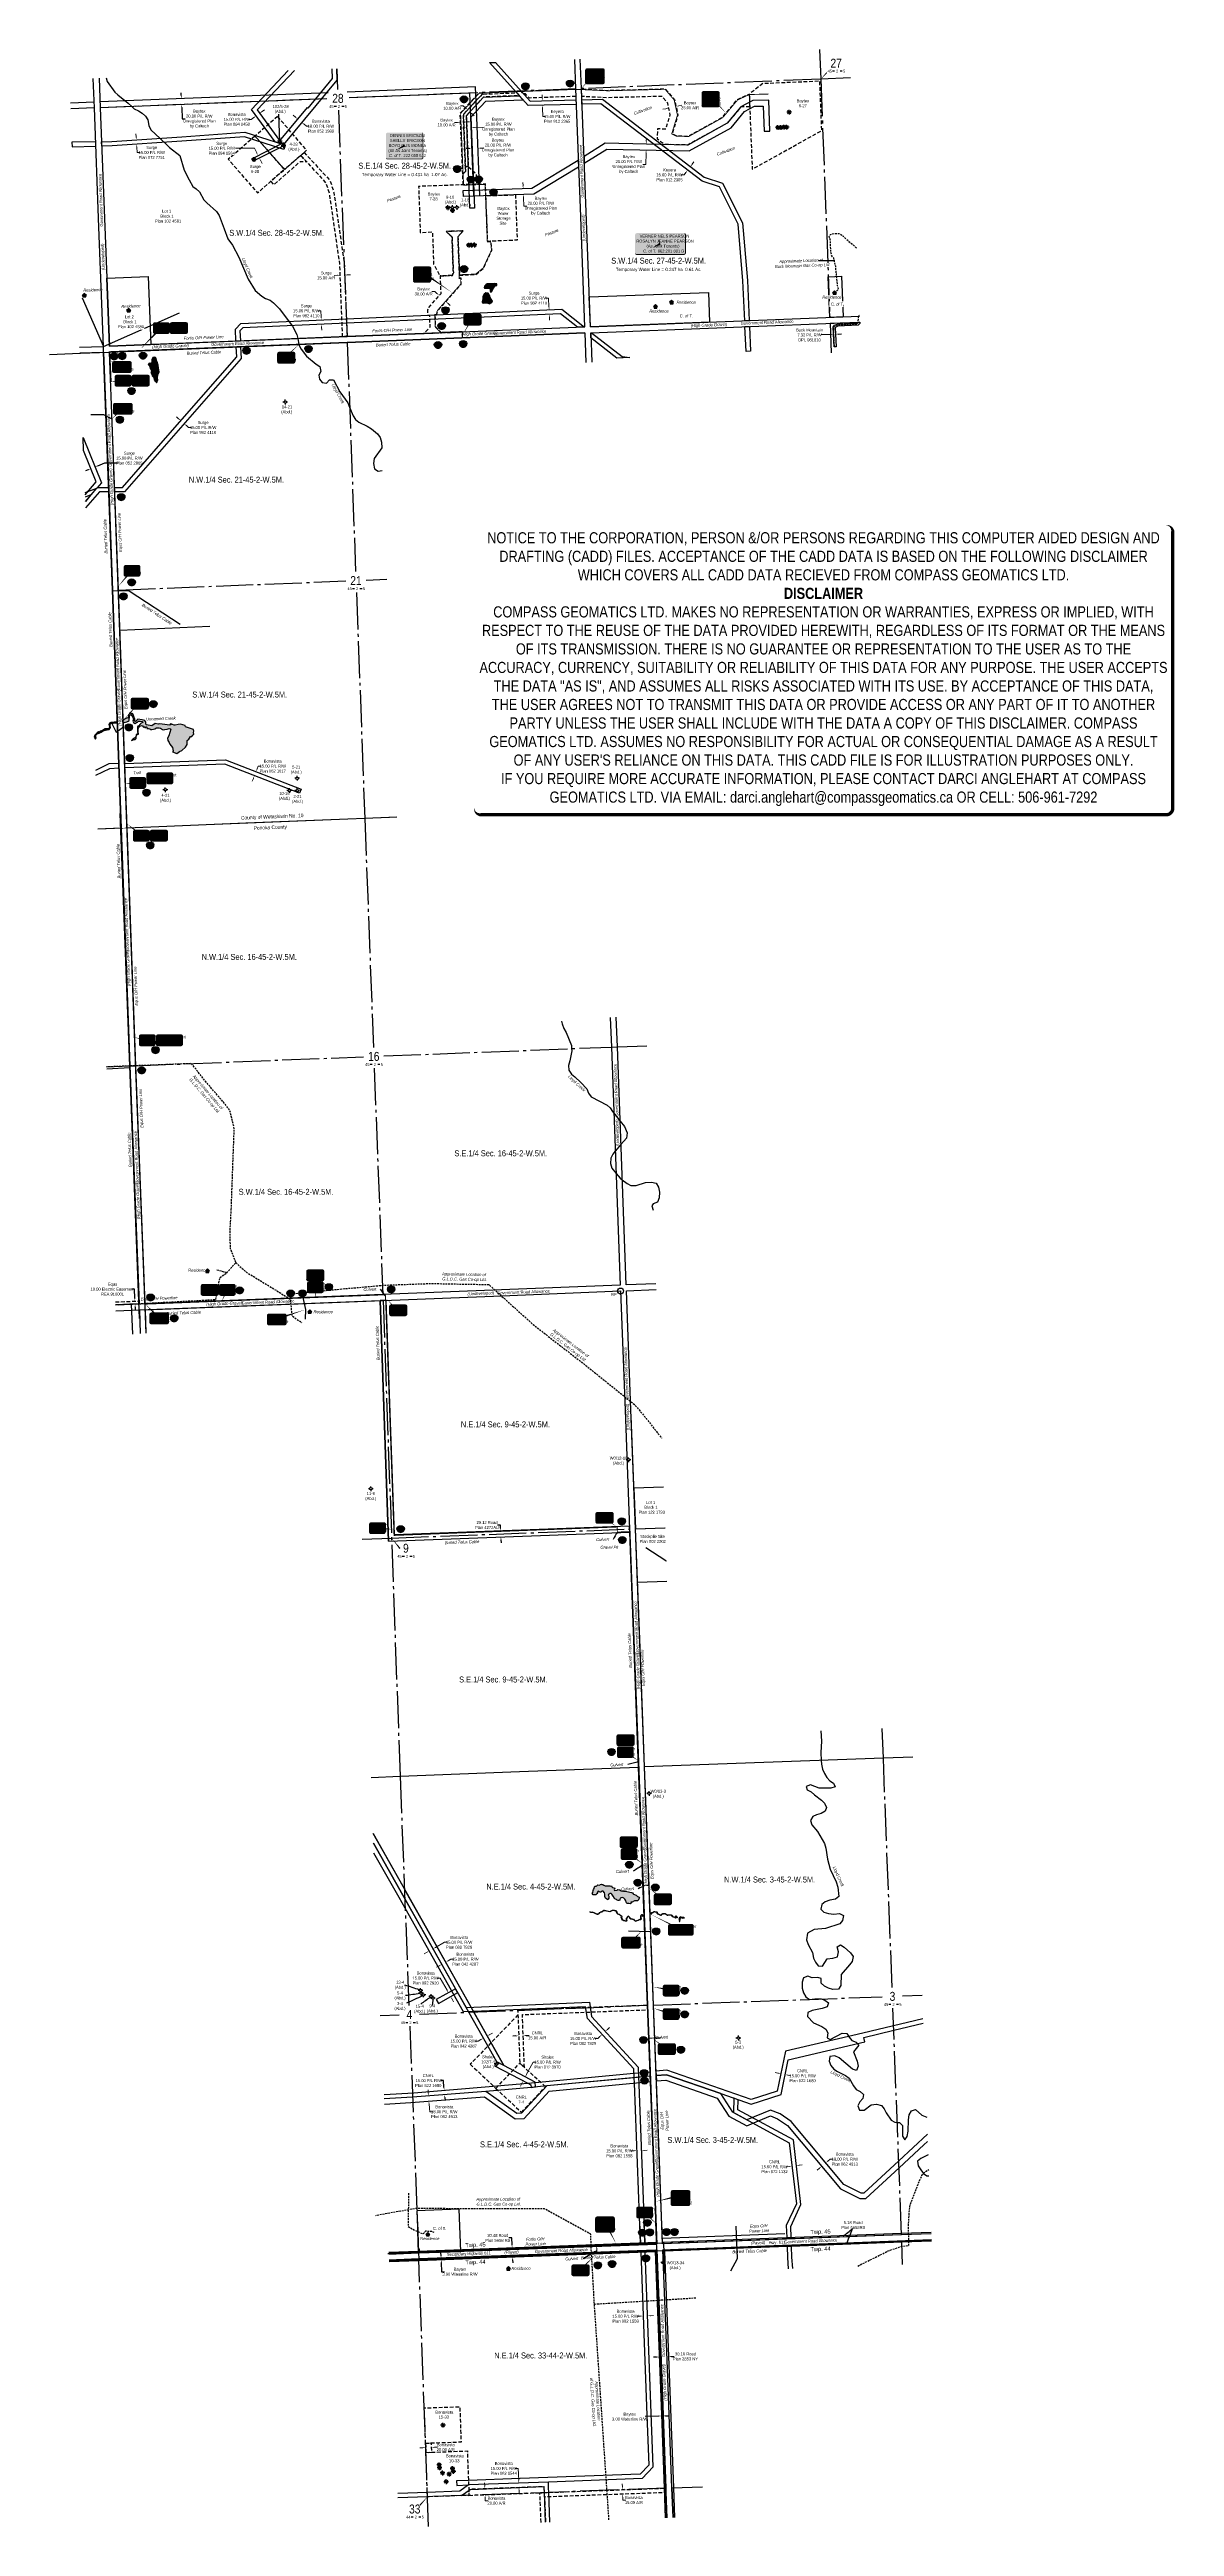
# Model space of a CAD drawing. Extents: x 685217 to 689013, y 5857541 to 5865900.
import ezdxf
from ezdxf.enums import TextEntityAlignment as Align

# ---------------------------------------------------------------- set-up
doc = ezdxf.new("R2010")
doc.units = 0
doc.header["$LTSCALE"] = 5
doc.header["$PDSIZE"] = 0.5
for name, pattern in [('BORDER2', [22.225, 6.35, -3.175, 6.35, -3.175, 0, -3.175]), ('foc-ACCESSROAD', [3.75, 2.5, -1.25]), ('foc-FLOWLINE', [3.75, 2.5, -1.25]), ('foc-QUARTERLINE', [33, 25, -3, 2, -3]), ('HIDDEN2', [4.7625, 3.175, -1.5875]), ('UG_PIPE', [1.875, 1.25, -0.625])]:
    doc.linetypes.add(name, pattern=pattern)
doc.layers.get('Defpoints').update_dxf_attribs({"color": 9})
for name, color, linetype in [('10', 1, 'Continuous'), ('35', 37, 'Continuous'), ('9', 3, 'Continuous'), ('AB_SEC_N83UTMz11', 7, 'Continuous'), ('AS-OWNER', 7, 'Continuous'), ('AS-PIPE-UG', 44, 'UG_PIPE'), ('AS-PIPE-UG-T', 44, 'Continuous'), ('AS-POWER', 104, 'foc-POWER'), ('AS-POWER-T', 104, 'Continuous'), ('AS-RESIDENCE', 14, 'Continuous'), ('AS-TELEPHONE', 224, 'foc-TEL'), ('AS-TELEPHONE-T', 224, 'Continuous'), ('AS-TELUS', 224, 'foc-TEL'), ('C-AR', 13, 'foc-ACCESSROAD'), ('C-RW', 13, 'Continuous'), ('C-SYMBOL', 7, 'Continuous'), ('C-WS', 13, 'foc-ACCESSROAD'), ('C-WS-S', 13, 'Continuous'), ('CG-NOTES', 7, 'Continuous'), ('D-TXT', 6, 'Continuous'), ('F-AR', 190, 'foc-ACCESSROAD'), ('F-EZE', 190, 'foc-FLOWLINE'), ('F-RW', 190, 'Continuous'), ('F-WS', 190, 'foc-ACCESSROAD'), ('F-WS-S', 190, 'Continuous'), ('L-33', 7, 'Continuous'), ('L-AREAREQUIRED', 7, 'Continuous'), ('L-QSEC', 8, 'foc-QUARTERLINE'), ('L-ROAD-T', 7, 'Continuous'), ('L-SEC', 7, 'Continuous'), ('L-SECLBL', 7, 'Continuous'), ('L-SECQ', 8, 'foc-QUARTERLINE'), ('L-TITLEDB', 4, 'Continuous'), ('L-TITLEDB-T', 4, 'Continuous'), ('P-CROSSINGS', 250, 'Continuous'), ('T-EXISTING TFA', 220, 'HIDDEN2'), ('T-EXISTING TFA-T', 220, 'Continuous'), ('T-WATER', 160, 'Continuous'), ('T-WATER-H', 133, 'Continuous'), ('T-WATER-T', 170, 'Continuous')]:
    doc.layers.add(name, color=color, linetype=linetype)
doc.layers.add('AS-COUNTY', color=7, linetype='BORDER2', lineweight=60, true_color=0xcc33ff)
for name, color, linetype, lineweight in [('C-RW-T', 13, 'Continuous', 9), ('C-WS-T', 13, 'Continuous', 9), ('F-AR-T', 190, 'Continuous', 9), ('F-RW-T', 190, 'Continuous', 9), ('F-WS-T', 190, 'Continuous', 9), ('T-TEXT', 48, 'Continuous', 18)]:
    doc.layers.add(name, color=color, linetype=linetype, lineweight=lineweight)
doc.layers.add('DISCLAIMER', color=7, linetype='Continuous', plot=False)
for name, color, linetype, true_color in [('P-PROPOSED-WL2', 7, 'Continuous', 0x05c1ff), ('P-PROPOSED-WL3', 92, 'Continuous', 0x00bd00), ('P-PROPOSED-WL4', 7, 'Continuous', 0x5b5bc8)]:
    doc.layers.add(name, color=color, linetype=linetype, true_color=true_color)
doc.styles.add('100L', font='ARIALN.TTF', dxfattribs={"height": 11})
doc.styles.add('175L', font='ARIALN.TTF', dxfattribs={"height": 20})
doc.styles.add('240', font='ARIALN.TTF', dxfattribs={"height": 30})
doc.styles.add('80', font='ARIALN.TTF', dxfattribs={"height": 10})
doc.styles.add('80CG', font='ARIALN.TTF', dxfattribs={"height": 10})
doc.styles.add('80L', font='ARIALN.TTF', dxfattribs={"height": 10})
doc.styles.add('80LS', font='ARIALNI.TTF', dxfattribs={"height": 10})
doc.styles.add('BOLD', font='ARIALNB.TTF')
doc.styles.add('Crossing', font='ARIALN.TTF', dxfattribs={"height": 10})
doc.styles.add('foc-LtypeFont', font='ARIALN.TTF', dxfattribs={"height": 7.35})
doc.styles.add('MtXpl_Arial_Narrow', font='ARIALNI.TTF')
doc.styles.add('SIMPLEX', font='ARIALN.TTF')
doc.styles.add('TXT', font='ARIALN.TTF', dxfattribs={"height": 0.2})
doc.linetypes.add('foc-POWER', pattern='A,6,-1,["P",foc-LtypeFont,S=0.2,R=0,X=-0.625,Y=-0.75],-1.24,4', length=12.24)
doc.linetypes.add('foc-POWER-NOLINE', pattern='A,0,-4,["P",foc-LtypeFont,S=0.2,R=0,X=-0.625,Y=-0.75],-8.24', length=12.24)
doc.linetypes.add('foc-TEL', pattern='A,2,-1,["T",foc-LtypeFont,S=0.2,R=0,X=-0.425,Y=-0.75],-1.24,8', length=12.24)
doc.linetypes.add('foc-TEL-NOLINE', pattern='A,0,-2,["T",foc-LtypeFont,S=0.2,R=0,X=-0.425,Y=-0.75],-10.24', length=12.24)
doc.linetypes.add('foc-TOPO-flowdirection-NOLINE', pattern='A,0,[">",foc-LtypeFont,S=0.3,R=0,X=0,Y=-0.945],-20,[">",foc-LtypeFont,S=0.3,R=0,X=0,Y=-0.945],0', length=20)
doc.dimstyles.new('Compass 5 000', dxfattribs={"dimscale": 5, "dimtxt": 9, "dimasz": 2, "dimexe": 0.2, "dimexo": 0.0625, "dimgap": 0.5, "dimtad": 0, "dimtih": 1, "dimtoh": 1, "dimzin": 0, "dimdsep": 46, "dimtxsty": '80CG', "dimcen": 0.1, "dimse1": 1, "dimse2": 1, "dimclrd": 256, "dimclrt": 256, "dimaunit": 1, "dimadec": 4, "dimazin": 0, "dimtfac": 0.06, "dimtofl": 0, "dimtmove": 0, "dimatfit": 1, "dimfxl": 0.2, "dimtolj": 1, "dimtzin": 0, "dimlwd": -1, "dimarcsym": 0})

# ---------------------------------------------------------------- blocks, each defined once
blk = doc.blocks.new('L-SECLBL')
at = {"layer": '9', "color": 7}
for p, q in [((-5.1, -27.8), (-12.3, -27.8)), ((20.7, -27.8), (13.5, -27.8))]:
    blk.add_line(p, q, dxfattribs=at)
at = {"layer": '10', "color": 2, "style": 'SIMPLEX'}
blk.add_attdef('SEC', text='', height=30, dxfattribs=at).set_placement((0, 0), align=Align.MIDDLE)
at = {"layer": '10', "color": 5, "style": '80L'}
blk.add_attdef('TWP', text='', height=9.5, dxfattribs=at).set_placement((-14.4, -27.4), align=Align.MIDDLE_RIGHT)
blk.add_attdef('RGE', text='', height=9.5, dxfattribs=at).set_placement((3.6, -27.4), align=Align.MIDDLE_CENTER)
blk.add_attdef('MER', text='', height=9.5, dxfattribs=at).set_placement((23.2, -27.4), align=Align.MIDDLE_LEFT)
blk = doc.blocks.new('GAS')
h = blk.add_hatch(color=255)
h.dxf.hatch_style = 1
edge = h.paths.add_edge_path()
edge.add_arc((0, 0), 0.9, 0, 360)
for p, q in [((-0.8, 0), (-1.6, 0)), ((-0.6, 0.6), (-1.1, 1.1)), ((0, 0.8), (0, 1.6)), ((0.6, 0.6), (1.1, 1.1)), ((1.6, 0), (0.8, 0)), ((-0.6, -0.6), (-1.1, -1.1)), ((0, -0.8), (0, -1.6)), ((1.1, -1.1), (0.6, -0.6))]:
    blk.add_line(p, q)
blk.add_circle((0, 0), 0.8)
blk = doc.blocks.new('GABD')
for p, q in [((-0.8, 0), (-1.6, 0)), ((0, 0.8), (0, 1.6)), ((1.6, 0), (0.8, 0)), ((0, -0.8), (0, -1.6))]:
    blk.add_line(p, q)
blk.add_circle((0, 0), 0.8)
blk = doc.blocks.new('*D370')
at = {"layer": 'Defpoints', "color": 0, "transparency": 16777216}
for p in [(685510.6, 5865580.6), (685538.3, 5865597.5), (685539.3, 5865582.5)]:
    blk.add_point(p, dxfattribs=at)
at = {"layer": 'F-RW-T', "transparency": 16777216}
for p, q in [((685508.9, 5865605.6), (685508.3, 5865615.6)), ((685511.3, 5865570.7), (685512.4, 5865553.1)), ((685512.4, 5865553.1), (685522.4, 5865553.1))]:
    blk.add_line(p, q, dxfattribs=at)
for points in [[(685510.6, 5865605.7), (685507.3, 5865605.5), (685509.6, 5865595.6)], [(685512.9, 5865570.8), (685509.6, 5865570.5), (685510.6, 5865580.6)]]:
    blk.add_solid(points, dxfattribs=at)
at = {"layer": 'F-RW-T', "transparency": 16777216, "insert": (685561.5, 5865553.1), "char_height": 10, "attachment_point": 5, "style": '80CG'}
blk.add_mtext('\\A1;Surge\\P15.00 P/L R/W\\PPlan 072 7751', dxfattribs=at)
blk = doc.blocks.new('*D371')
at = {"layer": 'Defpoints', "color": 0, "transparency": 16777216}
for p in [(685913.8, 5865676.7), (685922.4, 5865664.8), (685934.5, 5865673.6)]:
    blk.add_point(p, dxfattribs=at)
at = {"layer": 'F-RW-T', "transparency": 16777216}
for p, q in [((685897.6, 5865664.9), (685887.6, 5865664.9)), ((685905.7, 5865670.8), (685897.6, 5865664.9)), ((685933.9, 5865691.3), (685942, 5865697.2))]:
    blk.add_line(p, q, dxfattribs=at)
for points in [[(685904.7, 5865672.1), (685906.7, 5865669.4), (685913.8, 5865676.7)], [(685932.9, 5865692.7), (685934.9, 5865690), (685925.8, 5865685.4)]]:
    blk.add_solid(points, dxfattribs=at)
at = {"layer": 'F-RW-T', "transparency": 16777216, "insert": (685848.6, 5865664.9), "char_height": 10, "attachment_point": 5, "style": '80CG'}
blk.add_mtext('\\A1;Bonavista\\P15.00 P/L R/W\\PPlan 094 0450', dxfattribs=at)
blk = doc.blocks.new('*D372')
at = {"layer": 'Defpoints', "color": 0, "transparency": 16777216}
for p in [(686126.5, 5864987.6), (686127.2, 5864972.6), (686133.6, 5864987.9)]:
    blk.add_point(p, dxfattribs=at)
at = {"layer": 'F-RW-T', "transparency": 16777216}
for p, q in [((686132.2, 5865018.8), (686122.2, 5865018.8)), ((686133.2, 5864997.9), (686132.2, 5865018.8)), ((686134.7, 5864963), (686135.2, 5864953))]:
    blk.add_line(p, q, dxfattribs=at)
for points in [[(686134.8, 5864998), (686131.5, 5864997.8), (686133.6, 5864987.9)], [(686136.4, 5864963), (686133, 5864962.9), (686134.3, 5864972.9)]]:
    blk.add_solid(points, dxfattribs=at)
at = {"layer": 'F-RW-T', "transparency": 16777216, "insert": (686083.1, 5865018.8), "char_height": 10, "attachment_point": 5, "style": '80CG'}
blk.add_mtext('\\A1;Surge\\P15.00 P/L R/W\\PPlan 982 4110', dxfattribs=at)
blk = doc.blocks.new('*D373')
at = {"layer": 'Defpoints', "color": 0, "transparency": 16777216}
for p in [(686053.2, 5865664.7), (686067, 5865653.3), (686067.9, 5865654.5)]:
    blk.add_point(p, dxfattribs=at)
at = {"layer": 'F-RW-T', "transparency": 16777216}
for p, q in [((686046.5, 5865672.3), (686038.8, 5865678.7)), ((686075.6, 5865648.1), (686083.3, 5865641.8)), ((686083.3, 5865641.8), (686093.3, 5865641.8))]:
    blk.add_line(p, q, dxfattribs=at)
for points in [[(686047.6, 5865673.6), (686045.5, 5865671), (686054.2, 5865665.9)], [(686076.7, 5865649.4), (686074.6, 5865646.9), (686067.9, 5865654.5)]]:
    blk.add_solid(points, dxfattribs=at)
at = {"layer": 'F-RW-T', "transparency": 16777216, "insert": (686132.4, 5865641.8), "char_height": 10, "attachment_point": 5, "style": '80CG'}
blk.add_mtext('\\A1;Bonavista\\P18.00 P/L R/W\\PPlan 052 1980', dxfattribs=at)
blk = doc.blocks.new('*D374')
at = {"layer": 'Defpoints', "color": 0, "transparency": 16777216}
for p in [(686197.6, 5865139), (686197.7, 5865137.5), (686212.6, 5865138.1)]:
    blk.add_point(p, dxfattribs=at)
at = {"layer": 'F-AR-T', "transparency": 16777216}
for p, q in [((686187.6, 5865138.6), (686177.6, 5865138.2)), ((686222.6, 5865140), (686232.5, 5865140.3))]:
    blk.add_line(p, q, dxfattribs=at)
for points in [[(686187.5, 5865140.3), (686187.7, 5865136.9), (686197.6, 5865139)], [(686222.5, 5865141.6), (686222.6, 5865138.3), (686212.6, 5865139.6)]]:
    blk.add_solid(points, dxfattribs=at)
at = {"layer": 'F-AR-T', "transparency": 16777216, "insert": (686150.3, 5865138.2), "char_height": 10, "attachment_point": 5, "style": '80CG'}
blk.add_mtext('\\A1;Surge\\P15.00 A/R', dxfattribs=at)
blk = doc.blocks.new('*U369')
h = blk.add_hatch(color=59)
edge = h.paths.add_edge_path()
edge.add_line((-79, -37), (79, -37))
edge.add_arc((79, -31), 6, 270, 360)
edge.add_line((85, -31), (85, 29.5))
edge.add_arc((79, 29.5), 6, 0, 90)
edge.add_line((79, 35.5), (-79, 35.5))
edge.add_arc((-79, 29.5), 6, 90, 180)
edge.add_line((-85, 29.5), (-85, -31))
edge.add_arc((-79, -31), 6, 180, 270)
at = {"color": 1, "flags": 128}
blk.add_lwpolyline([(-79, -37, 3, 3, 0), (79, -37, 3, 3, 0.414214), (85, -31, 3, 3, 0), (85, 29.5, 3, 0, 0.414214), (79, 35.5, 0, 0, 0), (-79, 35.5, 0, 0, 0.414214), (-85, 29.5, 0, 0, 0), (-85, -31, 0, 3, 0.414214)], format="xyseb", close=True, dxfattribs=at)
blk.add_lwpolyline([(-26.2, -14.6, 0, 7.5, 0), (0, 0, 0, 0, 0)], format="xyseb", dxfattribs=at)
at = {"color": 1, "style": '80'}
blk.add_attdef('ENTER_TEXT_001', (-36, -5), '', height=10, dxfattribs=at)
blk = doc.blocks.new('*D375')
at = {"layer": 'Defpoints', "color": 0, "transparency": 16777216}
for p in [(687307.9, 5865541), (687317, 5865552.9), (687370.1, 5865493.4)]:
    blk.add_point(p, dxfattribs=at)
at = {"layer": 'F-RW-T', "transparency": 16777216}
for p, q in [((687357.9, 5865477.5), (687347.9, 5865477.5)), ((687364, 5865485.5), (687357.9, 5865477.5)), ((687385.3, 5865513.2), (687391.4, 5865521.2))]:
    blk.add_line(p, q, dxfattribs=at)
for points in [[(687362.7, 5865486.5), (687365.3, 5865484.4), (687370.1, 5865493.4)], [(687384, 5865514.2), (687386.6, 5865512.2), (687379.2, 5865505.3)]]:
    blk.add_solid(points, dxfattribs=at)
at = {"layer": 'F-RW-T', "transparency": 16777216, "insert": (687308.8, 5865477.5), "char_height": 10, "attachment_point": 5, "style": '80CG'}
blk.add_mtext('\\A1;Keyera\\P15.00 P/L R/W\\PPlan 912 2365', dxfattribs=at)
blk = doc.blocks.new('*D376')
at = {"layer": 'Defpoints', "color": 0, "transparency": 16777216}
for p in [(686879.9, 5865712.5), (686907.1, 5865728.2), (686907.4, 5865713.2)]:
    blk.add_point(p, dxfattribs=at)
at = {"layer": 'F-RW-T', "transparency": 16777216}
for p, q in [((686879.2, 5865737.5), (686879, 5865747.5)), ((686880.1, 5865702.5), (686880.8, 5865674.9)), ((686880.8, 5865674.9), (686890.8, 5865674.9))]:
    blk.add_line(p, q, dxfattribs=at)
for points in [[(686880.9, 5865737.5), (686877.6, 5865737.5), (686879.5, 5865727.5)], [(686881.8, 5865702.5), (686878.5, 5865702.5), (686879.9, 5865712.5)]]:
    blk.add_solid(points, dxfattribs=at)
at = {"layer": 'F-RW-T', "transparency": 16777216, "insert": (686929.9, 5865674.9), "char_height": 10, "attachment_point": 5, "style": '80CG'}
blk.add_mtext('\\A1;Keyera\\P15.00 P/L R/W\\PPlan 912 2365', dxfattribs=at)
blk = doc.blocks.new('*D377')
at = {"layer": 'C-RW-T', "transparency": 16777216}
for p, q in [((686814.7, 5865441.2), (686814.3, 5865451.2)), ((686816, 5865401.2), (686817, 5865371.9)), ((686817, 5865371.9), (686827, 5865371.9))]:
    blk.add_line(p, q, dxfattribs=at)
for points in [[(686816.3, 5865441.3), (686813, 5865441.2), (686815, 5865431.2)], [(686817.7, 5865401.3), (686814.3, 5865401.2), (686815.7, 5865411.2)]]:
    blk.add_solid(points, dxfattribs=at)
at = {"layer": 'Defpoints', "color": 0, "transparency": 16777216}
for p in [(686801.5, 5865430.8), (686802.2, 5865410.8), (686815.7, 5865411.2)]:
    blk.add_point(p, dxfattribs=at)
at = {"layer": 'C-RW-T', "transparency": 16777216, "insert": (686874.5, 5865371.9), "char_height": 10, "attachment_point": 5, "style": '80CG'}
blk.add_mtext('\\A1;Baytex\\P20.00 P/L R/W\\PUnregistered Plan\\Pby Caltech', dxfattribs=at)
blk = doc.blocks.new('*D378')
at = {"layer": 'C-RW-T', "transparency": 16777216}
for p, q in [((687229.6, 5865551.2), (687228.8, 5865512.5)), ((687230.5, 5865591.2), (687230.7, 5865601.2)), ((687228.8, 5865512.5), (687218.8, 5865512.5))]:
    blk.add_line(p, q, dxfattribs=at)
for points in [[(687227.9, 5865551.2), (687231.3, 5865551.2), (687229.8, 5865561.2)], [(687228.8, 5865591.2), (687232.1, 5865591.2), (687230.3, 5865581.2)]]:
    blk.add_solid(points, dxfattribs=at)
at = {"layer": 'Defpoints', "color": 0, "transparency": 16777216}
for p in [(687123.5, 5865563.5), (687123.9, 5865583.5), (687229.8, 5865561.2)]:
    blk.add_point(p, dxfattribs=at)
at = {"layer": 'C-RW-T', "transparency": 16777216, "insert": (687171.3, 5865512.5), "char_height": 10, "attachment_point": 5, "style": '80CG'}
blk.add_mtext('\\A1;Baytex\\P20.00 P/L R/W\\PUnregistered Plan\\Pby Caltech', dxfattribs=at)
blk = doc.blocks.new('*D379')
at = {"layer": 'C-RW-T', "transparency": 16777216}
for p, q in [((687340.5, 5865710.4), (687350.3, 5865712.5)), ((687296.6, 5865700.8), (687286.8, 5865698.7))]:
    blk.add_line(p, q, dxfattribs=at)
for points in [[(687296.2, 5865702.5), (687296.9, 5865699.2), (687306.3, 5865703)], [(687340.2, 5865712), (687340.9, 5865708.8), (687330.8, 5865708.3)]]:
    blk.add_solid(points, dxfattribs=at)
at = {"layer": 'Defpoints', "color": 0, "transparency": 16777216}
for p in [(687306, 5865704.4), (687330.5, 5865709.7), (687330.8, 5865708.3)]:
    blk.add_point(p, dxfattribs=at)
at = {"layer": 'C-RW-T', "transparency": 16777216, "insert": (687378.1, 5865712.5), "char_height": 10, "width": 340.606, "attachment_point": 5, "style": '80CG'}
blk.add_mtext('\\A1;Baytex\\P25.00 A/R', dxfattribs=at)
blk = doc.blocks.new('*U380')
h = blk.add_hatch(color=59)
edge = h.paths.add_edge_path()
edge.add_line((-56.5, -45.5), (56.5, -45.5))
edge.add_arc((56.5, -39.5), 6, 270, 360)
edge.add_line((62.5, -39.5), (62.5, 38))
edge.add_arc((56.5, 38), 6, 0, 90)
edge.add_line((56.5, 44), (-56.5, 44))
edge.add_arc((-56.5, 38), 6, 90, 180)
edge.add_line((-62.5, 38), (-62.5, -39.5))
edge.add_arc((-56.5, -39.5), 6, 180, 270)
at = {"color": 1, "flags": 128}
blk.add_lwpolyline([(-56.5, -45.5, 3, 3, 0), (56.5, -45.5, 3, 3, 0.414214), (62.5, -39.5, 3, 3, 0), (62.5, 38, 3, 0, 0.414214), (56.5, 44, 0, 0, 0), (-56.5, 44, 0, 0, 0.414214), (-62.5, 38, 0, 0, 0), (-62.5, -39.5, 0, 3, 0.414214)], format="xyseb", close=True, dxfattribs=at)
blk.add_lwpolyline([(-26.2, -14.6, 0, 7.5, 0), (0, 0, 0, 0, 0)], format="xyseb", dxfattribs=at)
at = {"color": 1, "style": '80'}
blk.add_attdef('ENTER_TEXT_001', (-36, -5), '', height=10, dxfattribs=at)
blk = doc.blocks.new('*D381')
at = {"layer": 'C-RW-T', "transparency": 16777216}
for p, q in [((686614.9, 5865636), (686604.9, 5865635.6)), ((686649.9, 5865637.3), (686683.8, 5865638.6))]:
    blk.add_line(p, q, dxfattribs=at)
for points in [[(686614.8, 5865637.6), (686614.9, 5865634.3), (686624.9, 5865636.4)], [(686649.8, 5865639), (686649.9, 5865635.6), (686639.9, 5865636.9)]]:
    blk.add_solid(points, dxfattribs=at)
at = {"layer": 'Defpoints', "color": 0, "transparency": 16777216}
for p in [(686624.8, 5865639), (686639.8, 5865639.6), (686639.9, 5865636.9)]:
    blk.add_point(p, dxfattribs=at)
at = {"layer": 'C-RW-T', "transparency": 16777216, "insert": (686731.3, 5865638.6), "char_height": 10, "attachment_point": 5, "style": '80CG'}
blk.add_mtext('\\A1;Baytex\\P15.00 P/L R/W\\PUnregistered Plan\\Pby Caltech', dxfattribs=at)
blk = doc.blocks.new('*D382')
at = {"layer": 'C-RW-T', "transparency": 16777216}
for p, q in [((686593.7, 5865654.7), (686583.7, 5865654.3)), ((686624.1, 5865656), (686634.1, 5865656.4))]:
    blk.add_line(p, q, dxfattribs=at)
for points in [[(686593.6, 5865656.3), (686593.8, 5865653), (686603.7, 5865655.1)], [(686624.1, 5865657.7), (686624.2, 5865654.3), (686614.1, 5865655.6)]]:
    blk.add_solid(points, dxfattribs=at)
at = {"layer": 'Defpoints', "color": 0, "transparency": 16777216}
for p in [(686603.6, 5865657.4), (686603.7, 5865655.1), (686614, 5865657.9)]:
    blk.add_point(p, dxfattribs=at)
at = {"layer": 'C-RW-T', "transparency": 16777216, "insert": (686556.4, 5865654.3), "char_height": 10, "attachment_point": 5, "style": '80CG'}
blk.add_mtext('\\A1;Baytex\\P10.00 A/R', dxfattribs=at)
blk = doc.blocks.new('*D383')
at = {"layer": 'C-RW-T', "transparency": 16777216}
for p, q in [((686613, 5865710.5), (686603, 5865710.5)), ((686620.4, 5865703.8), (686613, 5865710.5)), ((686642.4, 5865683.4), (686649.8, 5865676.6))]:
    blk.add_line(p, q, dxfattribs=at)
for points in [[(686621.5, 5865705), (686619.3, 5865702.5), (686627.7, 5865697)], [(686643.5, 5865684.6), (686641.3, 5865682.2), (686635.1, 5865690.2)]]:
    blk.add_solid(points, dxfattribs=at)
at = {"layer": 'Defpoints', "color": 0, "transparency": 16777216}
for p in [(686637.2, 5865707.2), (686627.7, 5865697), (686644.5, 5865700.4)]:
    blk.add_point(p, dxfattribs=at)
at = {"layer": 'C-RW-T', "transparency": 16777216, "insert": (686575.8, 5865710.5), "char_height": 10, "attachment_point": 5, "style": '80CG'}
blk.add_mtext('\\A1;Baytex\\P10.00 A/R', dxfattribs=at)
blk = doc.blocks.new('*D384')
at = {"layer": 'C-RW-T', "transparency": 16777216}
for p, q in [((686516.7, 5865084), (686506.7, 5865084)), ((686524.1, 5865077.3), (686516.7, 5865084)), ((686561.7, 5865043.5), (686569.1, 5865036.8))]:
    blk.add_line(p, q, dxfattribs=at)
for points in [[(686525.2, 5865078.6), (686523, 5865076.1), (686531.6, 5865070.6)], [(686562.8, 5865044.7), (686560.5, 5865042.2), (686554.2, 5865050.2)]]:
    blk.add_solid(points, dxfattribs=at)
at = {"layer": 'Defpoints', "color": 0, "transparency": 16777216}
for p in [(686530.9, 5865069.9), (686531.6, 5865070.6), (686553.6, 5865049.5)]:
    blk.add_point(p, dxfattribs=at)
at = {"layer": 'C-RW-T', "transparency": 16777216, "insert": (686479, 5865084), "char_height": 10, "attachment_point": 5, "style": '80CG'}
blk.add_mtext('\\A1;Baytex\\P30.00 A/R', dxfattribs=at)
blk = doc.blocks.new('*D385')
at = {"layer": 'Defpoints', "color": 0, "transparency": 16777216}
for p in [(686360.6, 5864998), (686361.3, 5864983), (686902.5, 5865022.1)]:
    blk.add_point(p, dxfattribs=at)
at = {"layer": 'F-RW-T', "transparency": 16777216}
for p, q in [((686900.7, 5865061.6), (686890.7, 5865061.6)), ((686902, 5865032.1), (686900.7, 5865061.6)), ((686903.6, 5864997.1), (686904, 5864987.1))]:
    blk.add_line(p, q, dxfattribs=at)
for points in [[(686903.7, 5865032.2), (686900.4, 5865032), (686902.5, 5865022.1)], [(686905.2, 5864997.2), (686901.9, 5864997.1), (686903.1, 5865007.1)]]:
    blk.add_solid(points, dxfattribs=at)
at = {"layer": 'F-RW-T', "transparency": 16777216, "insert": (686851.6, 5865061.6), "char_height": 10, "attachment_point": 5, "style": '80CG'}
blk.add_mtext('\\A1;Surge\\P15.00 P/L R/W\\PPlan 982 4110', dxfattribs=at)
blk = doc.blocks.new('res_occ')
for points in [[(0.1, 0.9), (-1.3, -0.4), (1.5, -0.4)], [(-0.9, -1.4), (1.1, -1.4), (1.1, -0.4), (-0.9, -0.4)]]:
    blk.add_hatch(color=14).paths.add_polyline_path(points)
at = {"color": 14}
for points in [[(0.1, 0.9), (-1.3, -0.4), (1.5, -0.4)], [(-0.9, -1.4), (1.1, -1.4), (1.1, -0.4), (-0.9, -0.4)]]:
    blk.add_lwpolyline(points, close=True, dxfattribs=at)
blk = doc.blocks.new('*D386')
at = {"layer": 'Defpoints', "color": 0, "transparency": 16777216}
for p in [(685659.5, 5864647.3), (685670.5, 5864637.8), (685670.8, 5864638.2)]:
    blk.add_point(p, dxfattribs=at)
at = {"layer": 'F-RW-T', "transparency": 16777216}
for p, q in [((685652.4, 5864654.4), (685644.8, 5864661)), ((685678.4, 5864631.6), (685685.9, 5864625)), ((685685.9, 5864625), (685695.9, 5864625))]:
    blk.add_line(p, q, dxfattribs=at)
for points in [[(685653.5, 5864655.6), (685651.3, 5864653.1), (685659.9, 5864647.8)], [(685679.5, 5864632.9), (685677.3, 5864630.4), (685670.8, 5864638.2)]]:
    blk.add_solid(points, dxfattribs=at)
at = {"layer": 'F-RW-T', "transparency": 16777216, "insert": (685735, 5864625), "char_height": 10, "attachment_point": 5, "style": '80CG'}
blk.add_mtext('\\A1;Surge\\P15.00 P/L R/W\\PPlan 982 4110', dxfattribs=at)
blk = doc.blocks.new('*D387')
at = {"layer": 'Defpoints', "color": 0, "transparency": 16777216}
for p in [(685908.9, 5863449.1), (685913.6, 5863463.4), (685914.4, 5863463.1)]:
    blk.add_point(p, dxfattribs=at)
at = {"layer": 'F-RW-T', "transparency": 16777216}
for p, q in [((685917.2, 5863472.7), (685920.8, 5863482.1)), ((685920.8, 5863482.1), (685930.8, 5863482.1)), ((685904.5, 5863440.1), (685900.9, 5863430.8))]:
    blk.add_line(p, q, dxfattribs=at)
for points in [[(685903, 5863440.7), (685906.1, 5863439.5), (685908.1, 5863449.4)], [(685915.7, 5863473.3), (685918.8, 5863472.1), (685913.6, 5863463.4)]]:
    blk.add_solid(points, dxfattribs=at)
at = {"layer": 'F-RW-T', "transparency": 16777216, "insert": (685969.9, 5863482.1), "char_height": 10, "attachment_point": 5, "style": '80CG'}
blk.add_mtext('\\A1;Bonavista\\P15.00 P/L R/W\\PPlan 062 1617', dxfattribs=at)
blk = doc.blocks.new('*D388')
at = {"layer": 'Defpoints', "color": 0, "transparency": 16777216}
for p in [(686739, 5860900.7), (686963.6, 5860909.2), (686964.4, 5860889.1)]:
    blk.add_point(p, dxfattribs=at)
at = {"layer": 'L-TITLEDB-T', "transparency": 16777216}
for p, q in [((686738.2, 5860920.7), (686728.2, 5860920.7)), ((686738.6, 5860910.7), (686738.2, 5860920.7)), ((686740.1, 5860870.6), (686740.5, 5860860.6))]:
    blk.add_line(p, q, dxfattribs=at)
for points in [[(686740.2, 5860910.8), (686736.9, 5860910.6), (686739, 5860900.7)], [(686741.8, 5860870.7), (686738.4, 5860870.5), (686739.7, 5860880.6)]]:
    blk.add_solid(points, dxfattribs=at)
at = {"layer": 'L-TITLEDB-T', "transparency": 16777216, "insert": (686692.9, 5860920.7), "char_height": 10, "attachment_point": 5, "style": '80CG'}
blk.add_mtext('\\A1;20.12 Road\\PPlan 4272AU', dxfattribs=at)
blk = doc.blocks.new('*D389')
at = {"layer": 'Defpoints', "color": 0, "transparency": 16777216}
for p in [(686770.2, 5859068.8), (686777.2, 5859082.1), (686822, 5859058.5)]:
    blk.add_point(p, dxfattribs=at)
at = {"layer": 'F-RW-T', "transparency": 16777216}
for p, q in [((686826.7, 5859067.3), (686848.3, 5859108.2)), ((686848.3, 5859108.2), (686858.3, 5859108.2)), ((686810.3, 5859036.4), (686805.7, 5859027.5))]:
    blk.add_line(p, q, dxfattribs=at)
for points in [[(686808.9, 5859037.1), (686811.8, 5859035.6), (686815, 5859045.2)], [(686825.2, 5859068.1), (686828.1, 5859066.5), (686822, 5859058.5)]]:
    blk.add_solid(points, dxfattribs=at)
at = {"layer": 'F-RW-T', "transparency": 16777216, "insert": (686897.3, 5859108.2), "char_height": 10, "attachment_point": 5, "style": '80CG'}
blk.add_mtext('\\A1;Shalex\\P15.00 P/L R/W\\PPlan 012 3970', dxfattribs=at)
blk = doc.blocks.new('*D390')
at = {"layer": 'Defpoints', "color": 0, "transparency": 16777216}
for p in [(687079.7, 5859202.9), (687081.1, 5859201.3), (687090.7, 5859213.1)]:
    blk.add_point(p, dxfattribs=at)
at = {"layer": 'F-RW-T', "transparency": 16777216}
for p, q in [((687066.4, 5859187.8), (687056.4, 5859187.8)), ((687073.8, 5859194.5), (687066.4, 5859187.8)), ((687099.5, 5859218.3), (687106.8, 5859225.1))]:
    blk.add_line(p, q, dxfattribs=at)
for points in [[(687072.6, 5859195.8), (687074.9, 5859193.3), (687081.1, 5859201.3)], [(687098.3, 5859219.5), (687100.6, 5859217.1), (687092.1, 5859211.5)]]:
    blk.add_solid(points, dxfattribs=at)
at = {"layer": 'F-RW-T', "transparency": 16777216, "insert": (687017.3, 5859187.8), "char_height": 10, "attachment_point": 5, "style": '80CG'}
blk.add_mtext('\\A1;Bonavista\\P15.00 P/L R/W\\PPlan 082 7829', dxfattribs=at)
blk = doc.blocks.new('*D391')
at = {"layer": 'Defpoints', "color": 0, "transparency": 16777216}
for p in [(687198.6, 5858809.3), (687198.7, 5858809.1), (687213.7, 5858809.6)]:
    blk.add_point(p, dxfattribs=at)
at = {"layer": 'F-RW-T', "transparency": 16777216}
for p, q in [((687188.7, 5858808.9), (687178.7, 5858808.5)), ((687223.7, 5858810.2), (687233.7, 5858810.6))]:
    blk.add_line(p, q, dxfattribs=at)
for points in [[(687188.6, 5858810.6), (687188.7, 5858807.3), (687198.6, 5858809.3)], [(687223.6, 5858811.9), (687223.8, 5858808.6), (687213.7, 5858809.9)]]:
    blk.add_solid(points, dxfattribs=at)
at = {"layer": 'F-RW-T', "transparency": 16777216, "insert": (687139.6, 5858808.5), "char_height": 10, "attachment_point": 5, "style": '80CG'}
blk.add_mtext('\\A1;Bonavista\\P15.00 P/L R/W\\PPlan 082 1558', dxfattribs=at)
blk = doc.blocks.new('*D392')
at = {"layer": 'Defpoints', "color": 0, "transparency": 16777216}
for p in [(686496.9, 5858976.3), (686547.7, 5858998.3), (686549.1, 5858980.4)]:
    blk.add_point(p, dxfattribs=at)
at = {"layer": 'F-RW-T', "transparency": 16777216}
for p, q in [((686494.7, 5859004.3), (686493.9, 5859014.2)), ((686497.6, 5858966.4), (686499.6, 5858940.7)), ((686499.6, 5858940.7), (686509.6, 5858940.7))]:
    blk.add_line(p, q, dxfattribs=at)
for points in [[(686496.4, 5859004.4), (686493, 5859004.1), (686495.5, 5858994.3)], [(686499.3, 5858966.5), (686496, 5858966.2), (686496.9, 5858976.3)]]:
    blk.add_solid(points, dxfattribs=at)
at = {"layer": 'F-RW-T', "transparency": 16777216, "insert": (686548.7, 5858940.7), "char_height": 10, "attachment_point": 5, "style": '80CG'}
blk.add_mtext('\\A1;Bonavista\\P18.00 P/L R/W\\PPlan 062 4913', dxfattribs=at)
blk = doc.blocks.new('*D394')
at = {"layer": 'Defpoints', "color": 0, "transparency": 16777216}
for p in [(686800.1, 5859196.5), (686815.1, 5859197.5), (686815.1, 5859197.1)]:
    blk.add_point(p, dxfattribs=at)
at = {"layer": 'F-WS', "transparency": 16777216}
for p, q in [((686790.1, 5859196.5), (686780.1, 5859196.2)), ((686825.1, 5859197.9), (686835.1, 5859198.3))]:
    blk.add_line(p, q, dxfattribs=at)
for points in [[(686790, 5859198.2), (686790.2, 5859194.9), (686800.1, 5859196.9)], [(686825, 5859199.6), (686825.1, 5859196.2), (686815.1, 5859197.5)]]:
    blk.add_solid(points, dxfattribs=at)
at = {"layer": 'F-WS', "transparency": 16777216, "insert": (686862.3, 5859198.3), "char_height": 10, "attachment_point": 5, "style": '80CG'}
blk.add_mtext('\\A1;CNRL\\P15.00 A/R', dxfattribs=at)
blk = doc.blocks.new('*D395')
at = {"layer": 'Defpoints', "color": 0, "transparency": 16777216}
for p in [(686678.5, 5859193), (686680.8, 5859188.8), (686691.5, 5859200.4)]:
    blk.add_point(p, dxfattribs=at)
at = {"layer": 'F-RW-T', "transparency": 16777216}
for p, q in [((686672.1, 5859183.9), (686663.4, 5859179)), ((686702.6, 5859201.1), (686711.3, 5859206)), ((686663.4, 5859179), (686653.4, 5859179))]:
    blk.add_line(p, q, dxfattribs=at)
for points in [[(686671.3, 5859185.4), (686672.9, 5859182.5), (686680.8, 5859188.8)], [(686701.8, 5859202.6), (686703.4, 5859199.7), (686693.9, 5859196.2)]]:
    blk.add_solid(points, dxfattribs=at)
at = {"layer": 'F-RW-T', "transparency": 16777216, "insert": (686614.3, 5859179), "char_height": 10, "attachment_point": 5, "style": '80CG'}
blk.add_mtext('\\A1;Bonavista\\P15.00 P/L R/W\\PPlan 042 4287', dxfattribs=at)
blk = doc.blocks.new('*D396')
at = {"layer": 'Defpoints', "color": 0, "transparency": 16777216}
for p in [(686538.6, 5859441.3), (686551.7, 5859448.7), (686553.5, 5859445.5)]:
    blk.add_point(p, dxfattribs=at)
at = {"layer": 'F-RW-T', "transparency": 16777216}
for p, q in [((686562.2, 5859450.4), (686570.9, 5859455.3)), ((686570.9, 5859455.3), (686580.9, 5859455.3)), ((686531.7, 5859433.2), (686523, 5859428.3))]:
    blk.add_line(p, q, dxfattribs=at)
for points in [[(686530.9, 5859434.7), (686532.6, 5859431.8), (686540.5, 5859438.1)], [(686561.4, 5859451.8), (686563, 5859448.9), (686553.5, 5859445.5)]]:
    blk.add_solid(points, dxfattribs=at)
at = {"layer": 'F-RW-T', "transparency": 16777216, "insert": (686620, 5859455.3), "char_height": 10, "attachment_point": 5, "style": '80CG'}
blk.add_mtext('\\A1;Bonavista\\P15.00 P/L R/W\\PPlan 042 4287', dxfattribs=at)
blk = doc.blocks.new('*D397')
at = {"layer": 'Defpoints', "color": 0, "transparency": 16777216}
for p in [(686499.8, 5859479.8), (686510.9, 5859490.5), (686512.8, 5859487.1)]:
    blk.add_point(p, dxfattribs=at)
at = {"layer": 'F-RW-T', "transparency": 16777216}
for p, q in [((686489.2, 5859478.3), (686480.5, 5859473.4)), ((686519.6, 5859495.4), (686549.7, 5859512.4)), ((686549.7, 5859512.4), (686559.7, 5859512.4))]:
    blk.add_line(p, q, dxfattribs=at)
for points in [[(686488.4, 5859479.7), (686490, 5859476.8), (686497.9, 5859483.2)], [(686518.8, 5859496.9), (686520.4, 5859494), (686510.9, 5859490.5)]]:
    blk.add_solid(points, dxfattribs=at)
at = {"layer": 'F-RW-T', "transparency": 16777216, "insert": (686598.8, 5859512.4), "char_height": 10, "attachment_point": 5, "style": '80CG'}
blk.add_mtext('\\A1;Bonavista\\P15.00 P/L R/W\\PPlan 082 7829', dxfattribs=at)
blk = doc.blocks.new('*D398')
at = {"layer": 'Defpoints', "color": 0, "transparency": 16777216}
for p in [(686547.8, 5859333.7), (686555.2, 5859320.7), (686562.9, 5859342.3)]:
    blk.add_point(p, dxfattribs=at)
at = {"layer": 'F-RW-T', "transparency": 16777216}
for p, q in [((686534.9, 5859391.9), (686524.9, 5859391.9)), ((686558, 5859351), (686534.9, 5859391.9)), ((686575.2, 5859320.5), (686580.1, 5859311.8))]:
    blk.add_line(p, q, dxfattribs=at)
for points in [[(686559.5, 5859351.8), (686556.6, 5859350.2), (686562.9, 5859342.3)], [(686576.7, 5859321.3), (686573.8, 5859319.7), (686570.3, 5859329.2)]]:
    blk.add_solid(points, dxfattribs=at)
at = {"layer": 'F-RW-T', "transparency": 16777216, "insert": (686485.8, 5859391.9), "char_height": 10, "attachment_point": 5, "style": '80CG'}
blk.add_mtext('\\A1;Bonavista\\P15.00 P/L R/W\\PPlan 092 2920', dxfattribs=at)
blk = doc.blocks.new('*D399')
at = {"layer": 'Defpoints', "color": 0, "transparency": 16777216}
for p in [(687685.9, 5859076.1), (687699.2, 5859066.1), (687700.6, 5859073.1)]:
    blk.add_point(p, dxfattribs=at)
at = {"layer": 'F-RW-T', "transparency": 16777216}
for p, q in [((687674.7, 5859071.1), (687664.9, 5859073.2)), ((687709, 5859064.1), (687718.8, 5859062.1))]:
    blk.add_line(p, q, dxfattribs=at)
for points in [[(687675.1, 5859072.8), (687674.4, 5859069.5), (687684.5, 5859069.1)], [(687709.3, 5859065.7), (687708.7, 5859062.5), (687699.2, 5859066.1)]]:
    blk.add_solid(points, dxfattribs=at)
at = {"layer": 'F-RW-T', "transparency": 16777216, "insert": (687757.9, 5859062.1), "char_height": 10, "attachment_point": 5, "style": '80CG'}
blk.add_mtext('\\A1;CNRL\\P15.00 P/L R/W\\PPlan 822 1680', dxfattribs=at)
blk = doc.blocks.new('*D400')
at = {"layer": 'Defpoints', "color": 0, "transparency": 16777216}
for p in [(687722.3, 5858757.4), (687722.9, 5858751.6), (687737.8, 5858753.3)]:
    blk.add_point(p, dxfattribs=at)
at = {"layer": 'F-RW-T', "transparency": 16777216}
for p, q in [((687712.3, 5858756.2), (687702.4, 5858755)), ((687747.1, 5858760.3), (687757, 5858761.4))]:
    blk.add_line(p, q, dxfattribs=at)
for points in [[(687712.1, 5858757.8), (687712.5, 5858754.5), (687722.3, 5858757.4)], [(687746.9, 5858761.9), (687747.3, 5858758.6), (687737.1, 5858759.1)]]:
    blk.add_solid(points, dxfattribs=at)
at = {"layer": 'F-RW-T', "transparency": 16777216, "insert": (687663.3, 5858755), "char_height": 10, "attachment_point": 5, "style": '80CG'}
blk.add_mtext('\\A1;CNRL\\P15.00 P/L R/W\\PPlan 872 1132', dxfattribs=at)
blk = doc.blocks.new('*D401')
at = {"layer": 'Defpoints', "color": 0, "transparency": 16777216}
for p in [(687833.6, 5858770.5), (687835.9, 5858767.8), (687819.8, 5858759)]:
    blk.add_point(p, dxfattribs=at)
at = {"layer": 'F-RW-T', "transparency": 16777216}
for p, q in [((687843.6, 5858774.2), (687851.3, 5858780.6)), ((687851.3, 5858780.6), (687861.3, 5858780.6)), ((687814.5, 5858749.8), (687806.8, 5858743.4))]:
    blk.add_line(p, q, dxfattribs=at)
for points in [[(687842.5, 5858775.5), (687844.7, 5858772.9), (687835.9, 5858767.8)], [(687813.4, 5858751.1), (687815.5, 5858748.5), (687822.1, 5858756.2)]]:
    blk.add_solid(points, dxfattribs=at)
at = {"layer": 'F-RW-T', "transparency": 16777216, "insert": (687900.3, 5858780.6), "char_height": 10, "attachment_point": 5, "style": '80CG'}
blk.add_mtext('\\A1;Bonavista\\P18.00 P/L R/W\\PPlan 062 4913', dxfattribs=at)
blk = doc.blocks.new('*D403')
at = {"layer": 'Defpoints', "color": 0, "transparency": 16777216}
for p in [(686544.2, 5859012.7), (686545.3, 5858998.2), (686548.6, 5859013)]:
    blk.add_point(p, dxfattribs=at)
at = {"layer": 'F-WS-S', "transparency": 16777216}
for p, q in [((686546, 5859045.7), (686536, 5859045.7)), ((686547.8, 5859023), (686546, 5859045.7)), ((686550.6, 5858988.6), (686551.4, 5858978.6))]:
    blk.add_line(p, q, dxfattribs=at)
for points in [[(686549.5, 5859023.1), (686546.1, 5859022.9), (686548.6, 5859013)], [(686552.2, 5858988.7), (686548.9, 5858988.4), (686549.8, 5858998.5)]]:
    blk.add_solid(points, dxfattribs=at)
at = {"layer": 'F-WS-S', "transparency": 16777216, "insert": (686494.7, 5859045.7), "char_height": 10, "attachment_point": 5, "style": '80CG'}
blk.add_mtext('\\A1;CNRL\\P 15.00 P/L R/W\\PPlan 822 1680', dxfattribs=at)
blk = doc.blocks.new('*D406')
at = {"layer": 'Defpoints', "color": 0, "transparency": 16777216}
for p in [(685495.7, 5861676), (685496.1, 5861666), (685504.8, 5861676.3)]:
    blk.add_point(p, dxfattribs=at)
at = {"layer": 'F-WS-S', "transparency": 16777216}
for p, q in [((685503.1, 5861716.7), (685493.1, 5861716.7)), ((685504.4, 5861686.3), (685503.1, 5861716.7)), ((685505.6, 5861656.3), (685506, 5861646.4))]:
    blk.add_line(p, q, dxfattribs=at)
for points in [[(685506, 5861686.4), (685502.7, 5861686.3), (685504.8, 5861676.3)], [(685507.3, 5861656.4), (685503.9, 5861656.3), (685505.2, 5861666.3)]]:
    blk.add_solid(points, dxfattribs=at)
at = {"layer": 'F-WS-S', "transparency": 16777216, "insert": (685429.2, 5861716.7), "char_height": 10, "attachment_point": 5, "style": '80CG'}
blk.add_mtext('\\A1;Equs\\P10.00 Electric Easement\\PREA 910001', dxfattribs=at)
blk = doc.blocks.new('*D407')
at = {"layer": 'Defpoints', "color": 0, "transparency": 16777216}
for p in [(687862.4, 5864934.9), (687869.4, 5864939.6), (687869.7, 5864935.3)]:
    blk.add_point(p, dxfattribs=at)
at = {"layer": 'F-WS-S', "transparency": 16777216}
for p, q in [((687852.2, 5864938.8), (687820.8, 5864937.2)), ((687879.4, 5864940.1), (687889.4, 5864940.6))]:
    blk.add_line(p, q, dxfattribs=at)
for points in [[(687852.1, 5864940.4), (687852.2, 5864937.1), (687862.1, 5864939.3)], [(687879.3, 5864941.8), (687879.5, 5864938.4), (687869.4, 5864939.6)]]:
    blk.add_solid(points, dxfattribs=at)
at = {"layer": 'F-WS-S', "transparency": 16777216, "insert": (687781.2, 5864937.2), "char_height": 10, "attachment_point": 5, "style": '80CG'}
blk.add_mtext('\\A1;Buck Mountain\\P7.32 P/L R/W\\PDPL 981810', dxfattribs=at)
blk = doc.blocks.new('xing2')
h = blk.add_hatch(color=50)
h.dxf.hatch_style = 1
edge = h.paths.add_edge_path()
edge.add_ellipse((0, 0), major_axis=(-12.5, 0), ratio=0.816297, start_angle=0, end_angle=360)
h = blk.add_hatch(color=250)
h.dxf.hatch_style = 1
edge = h.paths.add_edge_path()
edge.add_ellipse((0, -2), major_axis=(-12.5, 0), ratio=0.816297, start_angle=0, end_angle=180)
edge.add_line((12.5, -2), (12.5, 0))
edge.add_ellipse((0, 0), major_axis=(-12.5, 0), ratio=0.816297, start_angle=0, end_angle=180, ccw=False)
edge.add_line((-12.5, 0), (-12.5, -2))
at = {"color": 250}
blk.add_ellipse((0, 0), major_axis=(-12.5, 0), ratio=0.816297, dxfattribs=at)
blk.add_ellipse((0, -2), major_axis=(-12.5, 0), ratio=0.816297, start_param=0, end_param=3.141593, dxfattribs=at)
at = {"color": 250, "style": 'Crossing'}
blk.add_attdef('CROSSING', text='', height=9, dxfattribs=at).set_placement((0.1, 0), align=Align.MIDDLE_CENTER)
at = {"color": 250, "style": 'Crossing', "flags": 1}
for tag, p in [('DESCRIPTION', (0.1, -25.8)), ('LOCATION', (0.1, -39.3)), ('DWG_REF', (0.1, -52.8)), ('OWNER', (0.1, -12.5))]:
    blk.add_attdef(tag, text='', height=9, dxfattribs=at).set_placement(p, align=Align.MIDDLE_CENTER)
blk = doc.blocks.new('*D413')
at = {"layer": 'C-RW', "transparency": 16777216}
for p, q in [((686632.5, 5865566.4), (686622.5, 5865566)), ((686672.5, 5865567.9), (686682.5, 5865568.3))]:
    blk.add_line(p, q, dxfattribs=at)
for points in [[(686632.5, 5865568), (686632.6, 5865564.7), (686642.5, 5865566.7)], [(686672.4, 5865569.6), (686672.6, 5865566.2), (686662.5, 5865567.5)]]:
    blk.add_solid(points, dxfattribs=at)
at = {"layer": 'Defpoints', "color": 0, "transparency": 16777216}
for p in [(686642.4, 5865571.6), (686662.3, 5865572.3), (686662.5, 5865567.5)]:
    blk.add_point(p, dxfattribs=at)
at = {"layer": 'C-RW', "transparency": 16777216, "insert": (686730, 5865568.3), "char_height": 10, "attachment_point": 5, "style": '80CG'}
blk.add_mtext('\\A1;Baytex\\P20.00 P/L R/W\\PUnregistered Plan\\Pby Caltech', dxfattribs=at)
blk = doc.blocks.new('*D414')
at = {"layer": 'C-RW', "transparency": 16777216}
for p, q in [((685661.3, 5865744.9), (685660.9, 5865754.9)), ((685662.9, 5865704.9), (685664.4, 5865666.1)), ((685664.4, 5865666.1), (685674.4, 5865666.1))]:
    blk.add_line(p, q, dxfattribs=at)
for points in [[(685663, 5865745), (685659.6, 5865744.8), (685661.7, 5865734.9)], [(685664.5, 5865705), (685661.2, 5865704.9), (685662.5, 5865714.9)]]:
    blk.add_solid(points, dxfattribs=at)
at = {"layer": 'Defpoints', "color": 0, "transparency": 16777216}
for p in [(685662.5, 5865714.9), (685681.3, 5865735.7), (685682.1, 5865715.7)]:
    blk.add_point(p, dxfattribs=at)
at = {"layer": 'C-RW', "transparency": 16777216, "insert": (685721.9, 5865666.1), "char_height": 10, "attachment_point": 5, "style": '80CG'}
blk.add_mtext('\\A1;Baytex\\P20.00 P/L R/W\\PUnregistered Plan\\Pby Caltech', dxfattribs=at)
blk = doc.blocks.new('*U415')
at = {"layer": '35', "color": 3}
blk.add_circle((0, 0), 10, dxfattribs=at)
at = {"layer": '35', "color": 3, "style": '80'}
blk.add_attdef('RP_001', (-32.4, -17.2), '', height=10, dxfattribs=at)
blk = doc.blocks.new('*U419')
h = blk.add_hatch(color=254)
edge = h.paths.add_edge_path()
edge.add_line((-24, -20), (24, -20))
edge.add_arc((24, -14), 6, 270, 360)
edge.add_line((30, -14), (30, 12.5))
edge.add_arc((24, 12.5), 6, 0, 90)
edge.add_line((24, 18.5), (-24, 18.5))
edge.add_arc((-24, 12.5), 6, 90, 180)
edge.add_line((-30, 12.5), (-30, -14))
edge.add_arc((-24, -14), 6, 180, 270)
at = {"color": 160, "flags": 128}
blk.add_lwpolyline([(-24, -20, 3, 3, 0), (24, -20, 3, 3, 0.414214), (30, -14, 3, 3, 0), (30, 12.5, 3, 0, 0.414214), (24, 18.5, 0, 0, 0), (-24, 18.5, 0, 0, 0.414214), (-30, 12.5, 0, 0, 0), (-30, -14, 0, 3, 0.414214)], format="xyseb", close=True, dxfattribs=at)
at = {"color": 160, "style": '80'}
blk.add_attdef('ENTER_TEXT_001', (-26.8, -4.9), '', height=10, dxfattribs=at)
blk = doc.blocks.new('*U420')
h = blk.add_hatch(color=59)
edge = h.paths.add_edge_path()
edge.add_line((-21.5, -20), (21.5, -20))
edge.add_arc((21.5, -14), 6, 270, 360)
edge.add_line((27.5, -14), (27.5, 12.5))
edge.add_arc((21.5, 12.5), 6, 0, 90)
edge.add_line((21.5, 18.5), (-21.5, 18.5))
edge.add_arc((-21.5, 12.5), 6, 90, 180)
edge.add_line((-27.5, 12.5), (-27.5, -14))
edge.add_arc((-21.5, -14), 6, 180, 270)
at = {"color": 1, "flags": 128}
blk.add_lwpolyline([(-21.5, -20, 3, 3, 0), (21.5, -20, 3, 3, 0.414214), (27.5, -14, 3, 3, 0), (27.5, 12.5, 3, 0, 0.414214), (21.5, 18.5, 0, 0, 0), (-21.5, 18.5, 0, 0, 0.414214), (-27.5, 12.5, 0, 0, 0), (-27.5, -14, 0, 3, 0.414214)], format="xyseb", close=True, dxfattribs=at)
blk.add_lwpolyline([(40.5, -40, 0, 7.5, 0), (0, 0, 0, 0, 0)], format="xyseb", dxfattribs=at)
at = {"color": 1, "style": '80'}
blk.add_attdef('ENTER_TEXT_001', (-36, -5), '', height=10, dxfattribs=at)
blk = doc.blocks.new('*U421')
h = blk.add_hatch(color=59)
edge = h.paths.add_edge_path()
edge.add_line((-21.5, -20), (21.5, -20))
edge.add_arc((21.5, -14), 6, 270, 360)
edge.add_line((27.5, -14), (27.5, 12.5))
edge.add_arc((21.5, 12.5), 6, 0, 90)
edge.add_line((21.5, 18.5), (-21.5, 18.5))
edge.add_arc((-21.5, 12.5), 6, 90, 180)
edge.add_line((-27.5, 12.5), (-27.5, -14))
edge.add_arc((-21.5, -14), 6, 180, 270)
at = {"color": 1, "flags": 128}
blk.add_lwpolyline([(-59.8, 18.5, 0, 7.5, 0), (0, 0, 0, 0, 0)], format="xyseb", dxfattribs=at)
blk.add_lwpolyline([(-21.5, -20, 3, 3, 0), (21.5, -20, 3, 3, 0.414214), (27.5, -14, 3, 3, 0), (27.5, 12.5, 3, 0, 0.414214), (21.5, 18.5, 0, 0, 0), (-21.5, 18.5, 0, 0, 0.414214), (-27.5, 12.5, 0, 0, 0), (-27.5, -14, 0, 3, 0.414214)], format="xyseb", close=True, dxfattribs=at)
at = {"color": 1, "style": '80'}
blk.add_attdef('ENTER_TEXT_001', (-36, -5), '', height=10, dxfattribs=at)
blk = doc.blocks.new('*U422')
h = blk.add_hatch(color=59)
edge = h.paths.add_edge_path()
edge.add_line((-21.5, -20), (21.5, -20))
edge.add_arc((21.5, -14), 6, 270, 360)
edge.add_line((27.5, -14), (27.5, 12.5))
edge.add_arc((21.5, 12.5), 6, 0, 90)
edge.add_line((21.5, 18.5), (-21.5, 18.5))
edge.add_arc((-21.5, 12.5), 6, 90, 180)
edge.add_line((-27.5, 12.5), (-27.5, -14))
edge.add_arc((-21.5, -14), 6, 180, 270)
at = {"color": 1, "flags": 128}
blk.add_lwpolyline([(-61.8, 11.4, 0, 7.5, 0), (0, 0, 0, 0, 0)], format="xyseb", dxfattribs=at)
blk.add_lwpolyline([(-21.5, -20, 3, 3, 0), (21.5, -20, 3, 3, 0.414214), (27.5, -14, 3, 3, 0), (27.5, 12.5, 3, 0, 0.414214), (21.5, 18.5, 0, 0, 0), (-21.5, 18.5, 0, 0, 0.414214), (-27.5, 12.5, 0, 0, 0), (-27.5, -14, 0, 3, 0.414214)], format="xyseb", close=True, dxfattribs=at)
at = {"color": 1, "style": '80'}
blk.add_attdef('ENTER_TEXT_001', (-36, -5), '', height=10, dxfattribs=at)
blk = doc.blocks.new('*U423')
h = blk.add_hatch(color=255)
edge = h.paths.add_edge_path()
edge.add_line((-26.5, -20), (26.5, -20))
edge.add_arc((26.5, -14), 6, 270, 360)
edge.add_line((32.5, -14), (32.5, 12.5))
edge.add_arc((26.5, 12.5), 6, 0, 90)
edge.add_line((26.5, 18.5), (-26.5, 18.5))
edge.add_arc((-26.5, 12.5), 6, 90, 180)
edge.add_line((-32.5, 12.5), (-32.5, -14))
edge.add_arc((-26.5, -14), 6, 180, 270)
at = {"color": 104, "flags": 128}
blk.add_lwpolyline([(-26.5, -20, 3, 3, 0), (26.5, -20, 3, 3, 0.414214), (32.5, -14, 3, 3, 0), (32.5, 12.5, 3, 0, 0.414214), (26.5, 18.5, 0, 0, 0), (-26.5, 18.5, 0, 0, 0.414214), (-32.5, 12.5, 0, 0, 0), (-32.5, -14, 0, 3, 0.414214)], format="xyseb", close=True, dxfattribs=at)
blk.add_lwpolyline([(36.3, 36.5, 0, 7.5, 0), (0, 0, 0, 0, 0)], format="xyseb", dxfattribs=at)
at = {"color": 104, "style": '80'}
blk.add_attdef('ENTER_TEXT_001', (-26.8, -4.9), '', height=10, dxfattribs=at)
blk = doc.blocks.new('*U424')
h = blk.add_hatch(color=59)
edge = h.paths.add_edge_path()
edge.add_line((-21.5, -20), (21.5, -20))
edge.add_arc((21.5, -14), 6, 270, 360)
edge.add_line((27.5, -14), (27.5, 12.5))
edge.add_arc((21.5, 12.5), 6, 0, 90)
edge.add_line((21.5, 18.5), (-21.5, 18.5))
edge.add_arc((-21.5, 12.5), 6, 90, 180)
edge.add_line((-27.5, 12.5), (-27.5, -14))
edge.add_arc((-21.5, -14), 6, 180, 270)
at = {"color": 1, "flags": 128}
blk.add_lwpolyline([(-21.5, -20, 3, 3, 0), (21.5, -20, 3, 3, 0.414214), (27.5, -14, 3, 3, 0), (27.5, 12.5, 3, 0, 0.414214), (21.5, 18.5, 0, 0, 0), (-21.5, 18.5, 0, 0, 0.414214), (-27.5, 12.5, 0, 0, 0), (-27.5, -14, 0, 3, 0.414214)], format="xyseb", close=True, dxfattribs=at)
blk.add_lwpolyline([(46.9, -33.9, 0, 7.5, 0), (0, 0, 0, 0, 0)], format="xyseb", dxfattribs=at)
at = {"color": 1, "style": '80'}
blk.add_attdef('ENTER_TEXT_001', (-36, -5), '', height=10, dxfattribs=at)
blk = doc.blocks.new('*U425')
h = blk.add_hatch(color=59)
edge = h.paths.add_edge_path()
edge.add_line((-21.5, -20), (21.5, -20))
edge.add_arc((21.5, -14), 6, 270, 360)
edge.add_line((27.5, -14), (27.5, 12.5))
edge.add_arc((21.5, 12.5), 6, 0, 90)
edge.add_line((21.5, 18.5), (-21.5, 18.5))
edge.add_arc((-21.5, 12.5), 6, 90, 180)
edge.add_line((-27.5, 12.5), (-27.5, -14))
edge.add_arc((-21.5, -14), 6, 180, 270)
at = {"color": 1, "flags": 128}
blk.add_lwpolyline([(-21.5, -20, 3, 3, 0), (21.5, -20, 3, 3, 0.414214), (27.5, -14, 3, 3, 0), (27.5, 12.5, 3, 0, 0.414214), (21.5, 18.5, 0, 0, 0), (-21.5, 18.5, 0, 0, 0.414214), (-27.5, 12.5, 0, 0, 0), (-27.5, -14, 0, 3, 0.414214)], format="xyseb", close=True, dxfattribs=at)
blk.add_lwpolyline([(54.3, -6, 0, 7.5, 0), (0, 0, 0, 0, 0)], format="xyseb", dxfattribs=at)
at = {"color": 1, "style": '80'}
blk.add_attdef('ENTER_TEXT_001', (-36, -5), '', height=10, dxfattribs=at)
blk = doc.blocks.new('*U426')
h = blk.add_hatch(color=255)
edge = h.paths.add_edge_path()
edge.add_line((-26.5, -20), (26.5, -20))
edge.add_arc((26.5, -14), 6, 270, 360)
edge.add_line((32.5, -14), (32.5, 12.5))
edge.add_arc((26.5, 12.5), 6, 0, 90)
edge.add_line((26.5, 18.5), (-26.5, 18.5))
edge.add_arc((-26.5, 12.5), 6, 90, 180)
edge.add_line((-32.5, 12.5), (-32.5, -14))
edge.add_arc((-26.5, -14), 6, 180, 270)
at = {"color": 104, "flags": 128}
blk.add_lwpolyline([(-26.5, -20, 3, 3, 0), (26.5, -20, 3, 3, 0.414214), (32.5, -14, 3, 3, 0), (32.5, 12.5, 3, 0, 0.414214), (26.5, 18.5, 0, 0, 0), (-26.5, 18.5, 0, 0, 0.414214), (-32.5, 12.5, 0, 0, 0), (-32.5, -14, 0, 3, 0.414214)], format="xyseb", close=True, dxfattribs=at)
blk.add_lwpolyline([(97.2, 31.8, 0, 7.5, 0), (0, 0, 0, 0, 0)], format="xyseb", dxfattribs=at)
at = {"color": 104, "style": '80'}
blk.add_attdef('ENTER_TEXT_001', (-26.8, -4.9), '', height=10, dxfattribs=at)
blk = doc.blocks.new('*U427')
h = blk.add_hatch(color=59)
edge = h.paths.add_edge_path()
edge.add_line((-21.5, -20), (21.5, -20))
edge.add_arc((21.5, -14), 6, 270, 360)
edge.add_line((27.5, -14), (27.5, 12.5))
edge.add_arc((21.5, 12.5), 6, 0, 90)
edge.add_line((21.5, 18.5), (-21.5, 18.5))
edge.add_arc((-21.5, 12.5), 6, 90, 180)
edge.add_line((-27.5, 12.5), (-27.5, -14))
edge.add_arc((-21.5, -14), 6, 180, 270)
at = {"color": 1, "flags": 128}
blk.add_lwpolyline([(-21.5, -20, 3, 3, 0), (21.5, -20, 3, 3, 0.414214), (27.5, -14, 3, 3, 0), (27.5, 12.5, 3, 0, 0.414214), (21.5, 18.5, 0, 0, 0), (-21.5, 18.5, 0, 0, 0.414214), (-27.5, 12.5, 0, 0, 0), (-27.5, -14, 0, 3, 0.414214)], format="xyseb", close=True, dxfattribs=at)
blk.add_lwpolyline([(0.9, -36.3, 0, 7.5, 0), (0, 0, 0, 0, 0)], format="xyseb", dxfattribs=at)
at = {"color": 1, "style": '80'}
blk.add_attdef('ENTER_TEXT_001', (-36, -5), '', height=10, dxfattribs=at)
blk = doc.blocks.new('*U428')
h = blk.add_hatch(color=59)
edge = h.paths.add_edge_path()
edge.add_line((-21.5, -20), (21.5, -20))
edge.add_arc((21.5, -14), 6, 270, 360)
edge.add_line((27.5, -14), (27.5, 12.5))
edge.add_arc((21.5, 12.5), 6, 0, 90)
edge.add_line((21.5, 18.5), (-21.5, 18.5))
edge.add_arc((-21.5, 12.5), 6, 90, 180)
edge.add_line((-27.5, 12.5), (-27.5, -14))
edge.add_arc((-21.5, -14), 6, 180, 270)
at = {"color": 1, "flags": 128}
blk.add_lwpolyline([(-21.5, -20, 3, 3, 0), (21.5, -20, 3, 3, 0.414214), (27.5, -14, 3, 3, 0), (27.5, 12.5, 3, 0, 0.414214), (21.5, 18.5, 0, 0, 0), (-21.5, 18.5, 0, 0, 0.414214), (-27.5, 12.5, 0, 0, 0), (-27.5, -14, 0, 3, 0.414214)], format="xyseb", close=True, dxfattribs=at)
blk.add_lwpolyline([(-17.7, -38.9, 0, 7.5, 0), (0, 0, 0, 0, 0)], format="xyseb", dxfattribs=at)
at = {"color": 1, "style": '80'}
blk.add_attdef('ENTER_TEXT_001', (-36, -5), '', height=10, dxfattribs=at)
blk = doc.blocks.new('*U429')
h = blk.add_hatch(color=255)
edge = h.paths.add_edge_path()
edge.add_line((-26.5, -20), (26.5, -20))
edge.add_arc((26.5, -14), 6, 270, 360)
edge.add_line((32.5, -14), (32.5, 12.5))
edge.add_arc((26.5, 12.5), 6, 0, 90)
edge.add_line((26.5, 18.5), (-26.5, 18.5))
edge.add_arc((-26.5, 12.5), 6, 90, 180)
edge.add_line((-32.5, 12.5), (-32.5, -14))
edge.add_arc((-26.5, -14), 6, 180, 270)
at = {"color": 104, "flags": 128}
blk.add_lwpolyline([(-46.8, 47.3, 0, 7.5, 0), (0, 0, 0, 0, 0)], format="xyseb", dxfattribs=at)
blk.add_lwpolyline([(-26.5, -20, 3, 3, 0), (26.5, -20, 3, 3, 0.414214), (32.5, -14, 3, 3, 0), (32.5, 12.5, 3, 0, 0.414214), (26.5, 18.5, 0, 0, 0), (-26.5, 18.5, 0, 0, 0.414214), (-32.5, 12.5, 0, 0, 0), (-32.5, -14, 0, 3, 0.414214)], format="xyseb", close=True, dxfattribs=at)
at = {"color": 104, "style": '80'}
blk.add_attdef('ENTER_TEXT_001', (-26.8, -4.9), '', height=10, dxfattribs=at)
blk = doc.blocks.new('*U430')
h = blk.add_hatch(color=59)
edge = h.paths.add_edge_path()
edge.add_line((-21.5, -20), (21.5, -20))
edge.add_arc((21.5, -14), 6, 270, 360)
edge.add_line((27.5, -14), (27.5, 12.5))
edge.add_arc((21.5, 12.5), 6, 0, 90)
edge.add_line((21.5, 18.5), (-21.5, 18.5))
edge.add_arc((-21.5, 12.5), 6, 90, 180)
edge.add_line((-27.5, 12.5), (-27.5, -14))
edge.add_arc((-21.5, -14), 6, 180, 270)
at = {"color": 1, "flags": 128}
blk.add_lwpolyline([(-42.6, 7.8, 0, 7.5, 0), (0, 0, 0, 0, 0)], format="xyseb", dxfattribs=at)
blk.add_lwpolyline([(-21.5, -20, 3, 3, 0), (21.5, -20, 3, 3, 0.414214), (27.5, -14, 3, 3, 0), (27.5, 12.5, 3, 0, 0.414214), (21.5, 18.5, 0, 0, 0), (-21.5, 18.5, 0, 0, 0.414214), (-27.5, 12.5, 0, 0, 0), (-27.5, -14, 0, 3, 0.414214)], format="xyseb", close=True, dxfattribs=at)
at = {"color": 1, "style": '80'}
blk.add_attdef('ENTER_TEXT_001', (-36, -5), '', height=10, dxfattribs=at)
blk = doc.blocks.new('*U449')
h = blk.add_hatch(color=254)
edge = h.paths.add_edge_path()
edge.add_line((-39, -20), (39, -20))
edge.add_arc((39, -14), 6, 270, 360)
edge.add_line((45, -14), (45, 12.5))
edge.add_arc((39, 12.5), 6, 0, 90)
edge.add_line((39, 18.5), (-39, 18.5))
edge.add_arc((-39, 12.5), 6, 90, 180)
edge.add_line((-45, 12.5), (-45, -14))
edge.add_arc((-39, -14), 6, 180, 270)
at = {"color": 160, "flags": 128}
blk.add_lwpolyline([(-39, -20, 3, 3, 0), (39, -20, 3, 3, 0.414214), (45, -14, 3, 3, 0), (45, 12.5, 3, 0, 0.414214), (39, 18.5, 0, 0, 0), (-39, 18.5, 0, 0, 0.414214), (-45, 12.5, 0, 0, 0), (-45, -14, 0, 3, 0.414214)], format="xyseb", close=True, dxfattribs=at)
at = {"color": 160, "style": '80'}
blk.add_attdef('ENTER_TEXT_001', (-26.8, -4.9), '', height=10, dxfattribs=at)
blk = doc.blocks.new('*U431')
h = blk.add_hatch(color=59)
edge = h.paths.add_edge_path()
edge.add_line((-21.5, -20), (21.5, -20))
edge.add_arc((21.5, -14), 6, 270, 360)
edge.add_line((27.5, -14), (27.5, 12.5))
edge.add_arc((21.5, 12.5), 6, 0, 90)
edge.add_line((21.5, 18.5), (-21.5, 18.5))
edge.add_arc((-21.5, 12.5), 6, 90, 180)
edge.add_line((-27.5, 12.5), (-27.5, -14))
edge.add_arc((-21.5, -14), 6, 180, 270)
at = {"color": 1, "flags": 128}
blk.add_lwpolyline([(-42.6, -5, 0, 7.5, 0), (0, 0, 0, 0, 0)], format="xyseb", dxfattribs=at)
blk.add_lwpolyline([(-21.5, -20, 3, 3, 0), (21.5, -20, 3, 3, 0.414214), (27.5, -14, 3, 3, 0), (27.5, 12.5, 3, 0, 0.414214), (21.5, 18.5, 0, 0, 0), (-21.5, 18.5, 0, 0, 0.414214), (-27.5, 12.5, 0, 0, 0), (-27.5, -14, 0, 3, 0.414214)], format="xyseb", close=True, dxfattribs=at)
at = {"color": 1, "style": '80'}
blk.add_attdef('ENTER_TEXT_001', (-36, -5), '', height=10, dxfattribs=at)
blk = doc.blocks.new('*U432')
h = blk.add_hatch(color=59)
edge = h.paths.add_edge_path()
edge.add_line((-21.5, -20), (21.5, -20))
edge.add_arc((21.5, -14), 6, 270, 360)
edge.add_line((27.5, -14), (27.5, 12.5))
edge.add_arc((21.5, 12.5), 6, 0, 90)
edge.add_line((21.5, 18.5), (-21.5, 18.5))
edge.add_arc((-21.5, 12.5), 6, 90, 180)
edge.add_line((-27.5, 12.5), (-27.5, -14))
edge.add_arc((-21.5, -14), 6, 180, 270)
at = {"color": 1, "flags": 128}
blk.add_lwpolyline([(-48.2, 39.6, 0, 7.5, 0), (0, 0, 0, 0, 0)], format="xyseb", dxfattribs=at)
blk.add_lwpolyline([(-21.5, -20, 3, 3, 0), (21.5, -20, 3, 3, 0.414214), (27.5, -14, 3, 3, 0), (27.5, 12.5, 3, 0, 0.414214), (21.5, 18.5, 0, 0, 0), (-21.5, 18.5, 0, 0, 0.414214), (-27.5, 12.5, 0, 0, 0), (-27.5, -14, 0, 3, 0.414214)], format="xyseb", close=True, dxfattribs=at)
at = {"color": 1, "style": '80'}
blk.add_attdef('ENTER_TEXT_001', (-36, -5), '', height=10, dxfattribs=at)
blk = doc.blocks.new('*U433')
h = blk.add_hatch(color=255)
edge = h.paths.add_edge_path()
edge.add_line((-26.5, -20), (26.5, -20))
edge.add_arc((26.5, -14), 6, 270, 360)
edge.add_line((32.5, -14), (32.5, 12.5))
edge.add_arc((26.5, 12.5), 6, 0, 90)
edge.add_line((26.5, 18.5), (-26.5, 18.5))
edge.add_arc((-26.5, 12.5), 6, 90, 180)
edge.add_line((-32.5, 12.5), (-32.5, -14))
edge.add_arc((-26.5, -14), 6, 180, 270)
at = {"color": 104, "flags": 128}
blk.add_lwpolyline([(-36.8, -35.9, 0, 7.5, 0), (0, 0, 0, 0, 0)], format="xyseb", dxfattribs=at)
blk.add_lwpolyline([(-26.5, -20, 3, 3, 0), (26.5, -20, 3, 3, 0.414214), (32.5, -14, 3, 3, 0), (32.5, 12.5, 3, 0, 0.414214), (26.5, 18.5, 0, 0, 0), (-26.5, 18.5, 0, 0, 0.414214), (-32.5, 12.5, 0, 0, 0), (-32.5, -14, 0, 3, 0.414214)], format="xyseb", close=True, dxfattribs=at)
at = {"color": 104, "style": '80'}
blk.add_attdef('ENTER_TEXT_001', (-26.8, -4.9), '', height=10, dxfattribs=at)
blk = doc.blocks.new('*U434')
h = blk.add_hatch(color=255)
edge = h.paths.add_edge_path()
edge.add_line((-26.5, -20), (26.5, -20))
edge.add_arc((26.5, -14), 6, 270, 360)
edge.add_line((32.5, -14), (32.5, 12.5))
edge.add_arc((26.5, 12.5), 6, 0, 90)
edge.add_line((26.5, 18.5), (-26.5, 18.5))
edge.add_arc((-26.5, 12.5), 6, 90, 180)
edge.add_line((-32.5, 12.5), (-32.5, -14))
edge.add_arc((-26.5, -14), 6, 180, 270)
at = {"color": 104, "flags": 128}
blk.add_lwpolyline([(-39.8, 20.5, 0, 7.5, 0), (0, 0, 0, 0, 0)], format="xyseb", dxfattribs=at)
blk.add_lwpolyline([(-26.5, -20, 3, 3, 0), (26.5, -20, 3, 3, 0.414214), (32.5, -14, 3, 3, 0), (32.5, 12.5, 3, 0, 0.414214), (26.5, 18.5, 0, 0, 0), (-26.5, 18.5, 0, 0, 0.414214), (-32.5, 12.5, 0, 0, 0), (-32.5, -14, 0, 3, 0.414214)], format="xyseb", close=True, dxfattribs=at)
at = {"color": 104, "style": '80'}
blk.add_attdef('ENTER_TEXT_001', (-26.8, -4.9), '', height=10, dxfattribs=at)
blk = doc.blocks.new('*D436')
at = {"layer": 'Defpoints', "color": 0, "transparency": 16777216}
for p in [(686538.3, 5858441.6), (686589.4, 5858446.5), (686589.6, 5858443.5)]:
    blk.add_point(p, dxfattribs=at)
at = {"layer": 'T-EXISTING TFA-T', "transparency": 16777216}
for p, q in [((686537.8, 5858454.6), (686537.5, 5858464.6)), ((686538.7, 5858431.6), (686539.9, 5858400.6)), ((686539.9, 5858400.6), (686549.9, 5858400.6))]:
    blk.add_line(p, q, dxfattribs=at)
for points in [[(686539.5, 5858454.7), (686536.2, 5858454.5), (686538.2, 5858444.6)], [(686540.4, 5858431.7), (686537, 5858431.6), (686538.3, 5858441.6)]]:
    blk.add_solid(points, dxfattribs=at)
at = {"layer": 'T-EXISTING TFA-T', "transparency": 16777216, "insert": (686601.7, 5858400.6), "char_height": 10, "attachment_point": 5, "style": '80CG'}
blk.add_mtext('\\A1;Baytex\\P3.00 Waterline R/W', dxfattribs=at)
blk = doc.blocks.new('*D437')
at = {"layer": 'Defpoints', "color": 0, "transparency": 16777216}
for p in [(686686.4, 5857648), (686692.6, 5857668.2), (686693.3, 5857648.2)]:
    blk.add_point(p, dxfattribs=at)
at = {"layer": 'F-AR-T', "transparency": 16777216}
for p, q in [((686685.3, 5857678), (686684.9, 5857688)), ((686686.8, 5857638), (686687.1, 5857628)), ((686687.1, 5857628), (686697.1, 5857628))]:
    blk.add_line(p, q, dxfattribs=at)
for points in [[(686687, 5857678), (686683.6, 5857677.9), (686685.7, 5857668)], [(686688.4, 5857638.1), (686685.1, 5857637.9), (686686.4, 5857648)]]:
    blk.add_solid(points, dxfattribs=at)
at = {"layer": 'F-AR-T', "transparency": 16777216, "insert": (686724.9, 5857628), "char_height": 10, "attachment_point": 5, "style": '80CG'}
blk.add_mtext('\\A1;Bonavista\\P20.00 A/R', dxfattribs=at)
blk = doc.blocks.new('*D438')
at = {"layer": 'Defpoints', "color": 0, "transparency": 16777216}
for p in [(686486.1, 5857806), (686506.1, 5857807.8), (686506.1, 5857806.8)]:
    blk.add_point(p, dxfattribs=at)
at = {"layer": 'F-AR-T', "transparency": 16777216}
for p, q in [((686476.1, 5857806.7), (686466.1, 5857806.3)), ((686516, 5857808.2), (686526, 5857808.5))]:
    blk.add_line(p, q, dxfattribs=at)
for points in [[(686476, 5857808.4), (686476.1, 5857805), (686486.1, 5857807.1)], [(686516, 5857809.8), (686516.1, 5857806.5), (686506.1, 5857807.8)]]:
    blk.add_solid(points, dxfattribs=at)
at = {"layer": 'F-AR-T', "transparency": 16777216, "insert": (686553.8, 5857808.5), "char_height": 10, "attachment_point": 5, "style": '80CG'}
blk.add_mtext('\\A1;Bonavista\\P20.00 A/R', dxfattribs=at)
blk = doc.blocks.new('*D439')
at = {"layer": 'Defpoints', "color": 0, "transparency": 16777216}
for p in [(687150.6, 5857649.9), (687159.8, 5857665.3), (687160.3, 5857650.3)]:
    blk.add_point(p, dxfattribs=at)
at = {"layer": 'F-AR-T', "transparency": 16777216}
for p, q in [((687149.7, 5857674.9), (687149.3, 5857684.9)), ((687150.9, 5857639.9), (687151.3, 5857629.9)), ((687151.3, 5857629.9), (687161.3, 5857629.9))]:
    blk.add_line(p, q, dxfattribs=at)
for points in [[(687151.3, 5857675), (687148, 5857674.9), (687150, 5857664.9)], [(687152.6, 5857640), (687149.3, 5857639.9), (687150.6, 5857649.9)]]:
    blk.add_solid(points, dxfattribs=at)
at = {"layer": 'F-AR-T', "transparency": 16777216, "insert": (687188.6, 5857629.9), "char_height": 10, "attachment_point": 5, "style": '80CG'}
blk.add_mtext('\\A1;Bonavista\\P15.00 A/R', dxfattribs=at)
blk = doc.blocks.new('*D440')
at = {"layer": 'Defpoints', "color": 0, "transparency": 16777216}
for p in [(687217.7, 5858304.2), (687232.6, 5858304.7), (687219.6, 5858251.2)]:
    blk.add_point(p, dxfattribs=at)
at = {"layer": 'F-RW-T', "transparency": 16777216}
for p, q in [((687209.7, 5858250.9), (687199.7, 5858250.5)), ((687244.6, 5858252.2), (687254.6, 5858252.6))]:
    blk.add_line(p, q, dxfattribs=at)
for points in [[(687209.6, 5858252.5), (687209.7, 5858249.2), (687219.6, 5858251.2)], [(687244.6, 5858253.8), (687244.7, 5858250.5), (687234.6, 5858251.8)]]:
    blk.add_solid(points, dxfattribs=at)
at = {"layer": 'F-RW-T', "transparency": 16777216, "insert": (687160.6, 5858250.5), "char_height": 10, "attachment_point": 5, "style": '80CG'}
blk.add_mtext('\\A1;Bonavista\\P15.00 P/L R/W\\PPlan 082 1558', dxfattribs=at)
blk = doc.blocks.new('*D441')
at = {"layer": 'Defpoints', "color": 0, "transparency": 16777216}
for p in [(686741.6, 5857685.1), (686800.3, 5857687.3), (686742.1, 5857670.1)]:
    blk.add_point(p, dxfattribs=at)
at = {"layer": 'F-RW-T', "transparency": 16777216}
for p, q in [((686798.5, 5857737), (686788.5, 5857737)), ((686800, 5857697.3), (686798.5, 5857737)), ((686801.2, 5857662.3), (686801.6, 5857652.3))]:
    blk.add_line(p, q, dxfattribs=at)
for points in [[(686801.6, 5857697.3), (686798.3, 5857697.2), (686800.3, 5857687.3)], [(686802.9, 5857662.4), (686799.6, 5857662.2), (686800.9, 5857672.3)]]:
    blk.add_solid(points, dxfattribs=at)
at = {"layer": 'F-RW-T', "transparency": 16777216, "insert": (686749.4, 5857737), "char_height": 10, "attachment_point": 5, "style": '80CG'}
blk.add_mtext('\\A1;Bonavista\\P15.00 P/L R/W\\PPlan 082 1544', dxfattribs=at)
blk = doc.blocks.new('*D442')
at = {"layer": 'Defpoints', "color": 0, "transparency": 16777216}
for p in [(686778.9, 5858450.6), (686780.9, 5858481.2), (686782.1, 5858450.8)]:
    blk.add_point(p, dxfattribs=at)
at = {"layer": 'L-TITLEDB-T', "transparency": 16777216}
for p, q in [((686776.4, 5858514.8), (686766.4, 5858514.8)), ((686777.3, 5858491.1), (686776.4, 5858514.8)), ((686779.2, 5858440.6), (686779.6, 5858430.7))]:
    blk.add_line(p, q, dxfattribs=at)
for points in [[(686779, 5858491.1), (686775.7, 5858491), (686777.7, 5858481.1)], [(686780.9, 5858440.7), (686777.6, 5858440.6), (686778.9, 5858450.6)]]:
    blk.add_solid(points, dxfattribs=at)
at = {"layer": 'L-TITLEDB-T', "transparency": 16777216, "insert": (686729.3, 5858514.8), "char_height": 10, "attachment_point": 5, "style": '80CG'}
blk.add_mtext('\\A1;30.48 Road\\PPlan 5658 RS', dxfattribs=at)
blk = doc.blocks.new('*D443')
at = {"layer": 'Defpoints', "color": 0, "transparency": 16777216}
for p in [(687275, 5858112.9), (687275.1, 5858110.6), (687305.3, 5858111.7)]:
    blk.add_point(p, dxfattribs=at)
at = {"layer": 'L-TITLEDB-T', "transparency": 16777216}
for p, q in [((687265, 5858112.5), (687255, 5858112.2)), ((687315.2, 5858114.4), (687325.1, 5858114.8))]:
    blk.add_line(p, q, dxfattribs=at)
for points in [[(687265, 5858114.2), (687265.1, 5858110.9), (687275, 5858112.9)], [(687315.1, 5858116.1), (687315.2, 5858112.8), (687305.2, 5858114.1)]]:
    blk.add_solid(points, dxfattribs=at)
at = {"layer": 'L-TITLEDB-T', "transparency": 16777216, "insert": (687362.5, 5858114.8), "char_height": 10, "attachment_point": 5, "style": '80CG'}
blk.add_mtext('\\A1;30.18 Road\\PPlan 2853 NY', dxfattribs=at)
blk = doc.blocks.new('*D444')
at = {"layer": 'Defpoints', "color": 0, "transparency": 16777216}
for p in [(687282.6, 5857913.9), (687282.7, 5857911), (687285.7, 5857911.1)]:
    blk.add_point(p, dxfattribs=at)
at = {"layer": 'T-EXISTING TFA-T', "transparency": 16777216}
for p, q in [((687272.6, 5857913.5), (687226.3, 5857911.8)), ((687295.6, 5857914.4), (687305.6, 5857914.8))]:
    blk.add_line(p, q, dxfattribs=at)
for points in [[(687272.5, 5857915.2), (687272.7, 5857911.9), (687282.6, 5857913.9)], [(687295.5, 5857916.1), (687295.6, 5857912.7), (687285.6, 5857914)]]:
    blk.add_solid(points, dxfattribs=at)
at = {"layer": 'T-EXISTING TFA-T', "transparency": 16777216, "insert": (687174.4, 5857911.8), "char_height": 10, "attachment_point": 5, "style": '80CG'}
blk.add_mtext('\\A1;Baytex\\P3.00 Waterline R/W', dxfattribs=at)
blk = doc.blocks.new('*U446')
h = blk.add_hatch(color=254)
edge = h.paths.add_edge_path()
edge.add_line((-26.5, -34.1), (26.5, -34.1))
edge.add_arc((26.5, -28.1), 6, 270, 360)
edge.add_line((32.5, -28.1), (32.5, 12.5))
edge.add_arc((26.5, 12.5), 6, 0, 90)
edge.add_line((26.5, 18.5), (-26.5, 18.5))
edge.add_arc((-26.5, 12.5), 6, 90, 180)
edge.add_line((-32.5, 12.5), (-32.5, -28.1))
edge.add_arc((-26.5, -28.1), 6, 180, 270)
at = {"layer": 'P-PROPOSED-WL4', "flags": 128}
blk.add_lwpolyline([(-83, -20.5, 0, 7.5, 0), (0, 0, 0, 0, 0)], format="xyseb", dxfattribs=at)
blk.add_lwpolyline([(-26.5, -34.1, 3, 3, 0), (26.5, -34.1, 3, 3, 0.414214), (32.5, -28.1, 3, 3, 0), (32.5, 12.5, 3, 0, 0.414214), (26.5, 18.5, 0, 0, 0), (-26.5, 18.5, 0, 0, 0.414214), (-32.5, 12.5, 0, 0, 0), (-32.5, -28.1, 0, 3, 0.414214)], format="xyseb", close=True, dxfattribs=at)
at = {"layer": 'P-PROPOSED-WL4'}
for tag, p, height, style in [('TEMP_AREA_W1_001', (-9.2, 2.2), 12, 'BOLD'), ('ENTER_TEXT_001', (-30.7, -12.5), 9, '80')]:
    blk.add_attdef(tag, p, '', height=height, dxfattribs=dict(at, style=style))
blk = doc.blocks.new('*U447')
h = blk.add_hatch(color=254)
edge = h.paths.add_edge_path()
edge.add_line((-36.5, -20), (36.5, -20))
edge.add_arc((36.5, -14), 6, 270, 360)
edge.add_line((42.5, -14), (42.5, 12.5))
edge.add_arc((36.5, 12.5), 6, 0, 90)
edge.add_line((36.5, 18.5), (-36.5, 18.5))
edge.add_arc((-36.5, 12.5), 6, 90, 180)
edge.add_line((-42.5, 12.5), (-42.5, -14))
edge.add_arc((-36.5, -14), 6, 180, 270)
at = {"color": 160, "flags": 128}
blk.add_lwpolyline([(-36.5, -20, 3, 3, 0), (36.5, -20, 3, 3, 0.414214), (42.5, -14, 3, 3, 0), (42.5, 12.5, 3, 0, 0.414214), (36.5, 18.5, 0, 0, 0), (-36.5, 18.5, 0, 0, 0.414214), (-42.5, 12.5, 0, 0, 0), (-42.5, -14, 0, 3, 0.414214)], format="xyseb", close=True, dxfattribs=at)
at = {"color": 160, "style": '80'}
blk.add_attdef('ENTER_TEXT_001', (-26.8, -4.9), '', height=10, dxfattribs=at)
blk = doc.blocks.new('*U448')
h = blk.add_hatch(color=59)
edge = h.paths.add_edge_path()
edge.add_line((-21.5, -20), (21.5, -20))
edge.add_arc((21.5, -14), 6, 270, 360)
edge.add_line((27.5, -14), (27.5, 12.5))
edge.add_arc((21.5, 12.5), 6, 0, 90)
edge.add_line((21.5, 18.5), (-21.5, 18.5))
edge.add_arc((-21.5, 12.5), 6, 90, 180)
edge.add_line((-27.5, 12.5), (-27.5, -14))
edge.add_arc((-21.5, -14), 6, 180, 270)
at = {"color": 1, "flags": 128}
blk.add_lwpolyline([(-21.5, -20, 3, 3, 0), (21.5, -20, 3, 3, 0.414214), (27.5, -14, 3, 3, 0), (27.5, 12.5, 3, 0, 0.414214), (21.5, 18.5, 0, 0, 0), (-21.5, 18.5, 0, 0, 0.414214), (-27.5, 12.5, 0, 0, 0), (-27.5, -14, 0, 3, 0.414214)], format="xyseb", close=True, dxfattribs=at)
blk.add_lwpolyline([(44.7, -30.5, 0, 7.5, 0), (0, 0, 0, 0, 0)], format="xyseb", dxfattribs=at)
at = {"color": 1, "style": '80'}
blk.add_attdef('ENTER_TEXT_001', (-36, -5), '', height=10, dxfattribs=at)
blk = doc.blocks.new('*U450')
h = blk.add_hatch(color=59)
edge = h.paths.add_edge_path()
edge.add_line((-21.5, -20), (21.5, -20))
edge.add_arc((21.5, -14), 6, 270, 360)
edge.add_line((27.5, -14), (27.5, 12.5))
edge.add_arc((21.5, 12.5), 6, 0, 90)
edge.add_line((21.5, 18.5), (-21.5, 18.5))
edge.add_arc((-21.5, 12.5), 6, 90, 180)
edge.add_line((-27.5, 12.5), (-27.5, -14))
edge.add_arc((-21.5, -14), 6, 180, 270)
at = {"color": 1, "flags": 128}
blk.add_lwpolyline([(-73.1, -75.9, 0, 7.5, 0), (0, 0, 0, 0, 0)], format="xyseb", dxfattribs=at)
blk.add_lwpolyline([(-21.5, -20, 3, 3, 0), (21.5, -20, 3, 3, 0.414214), (27.5, -14, 3, 3, 0), (27.5, 12.5, 3, 0, 0.414214), (21.5, 18.5, 0, 0, 0), (-21.5, 18.5, 0, 0, 0.414214), (-27.5, 12.5, 0, 0, 0), (-27.5, -14, 0, 3, 0.414214)], format="xyseb", close=True, dxfattribs=at)
at = {"color": 1, "style": '80'}
blk.add_attdef('ENTER_TEXT_001', (-36, -5), '', height=10, dxfattribs=at)
blk = doc.blocks.new('*U451')
h = blk.add_hatch(color=59)
edge = h.paths.add_edge_path()
edge.add_line((-21.5, -20), (21.5, -20))
edge.add_arc((21.5, -14), 6, 270, 360)
edge.add_line((27.5, -14), (27.5, 12.5))
edge.add_arc((21.5, 12.5), 6, 0, 90)
edge.add_line((21.5, 18.5), (-21.5, 18.5))
edge.add_arc((-21.5, 12.5), 6, 90, 180)
edge.add_line((-27.5, 12.5), (-27.5, -14))
edge.add_arc((-21.5, -14), 6, 180, 270)
at = {"color": 1, "flags": 128}
blk.add_lwpolyline([(-46.2, -54, 0, 7.5, 0), (0, 0, 0, 0, 0)], format="xyseb", dxfattribs=at)
blk.add_lwpolyline([(-21.5, -20, 3, 3, 0), (21.5, -20, 3, 3, 0.414214), (27.5, -14, 3, 3, 0), (27.5, 12.5, 3, 0, 0.414214), (21.5, 18.5, 0, 0, 0), (-21.5, 18.5, 0, 0, 0.414214), (-27.5, 12.5, 0, 0, 0), (-27.5, -14, 0, 3, 0.414214)], format="xyseb", close=True, dxfattribs=at)
at = {"color": 1, "style": '80'}
blk.add_attdef('ENTER_TEXT_001', (-36, -5), '', height=10, dxfattribs=at)
blk = doc.blocks.new('*U452')
h = blk.add_hatch(color=254)
edge = h.paths.add_edge_path()
edge.add_line((-26.5, -34.1), (26.5, -34.1))
edge.add_arc((26.5, -28.1), 6, 270, 360)
edge.add_line((32.5, -28.1), (32.5, 12.5))
edge.add_arc((26.5, 12.5), 6, 0, 90)
edge.add_line((26.5, 18.5), (-26.5, 18.5))
edge.add_arc((-26.5, 12.5), 6, 90, 180)
edge.add_line((-32.5, 12.5), (-32.5, -28.1))
edge.add_arc((-26.5, -28.1), 6, 180, 270)
at = {"layer": 'P-PROPOSED-WL4', "flags": 128}
blk.add_lwpolyline([(-47.3, -51.6, 0, 7.5, 0), (0, 0, 0, 0, 0)], format="xyseb", dxfattribs=at)
blk.add_lwpolyline([(-26.5, -34.1, 3, 3, 0), (26.5, -34.1, 3, 3, 0.414214), (32.5, -28.1, 3, 3, 0), (32.5, 12.5, 3, 0, 0.414214), (26.5, 18.5, 0, 0, 0), (-26.5, 18.5, 0, 0, 0.414214), (-32.5, 12.5, 0, 0, 0), (-32.5, -28.1, 0, 3, 0.414214)], format="xyseb", close=True, dxfattribs=at)
at = {"layer": 'P-PROPOSED-WL4'}
for tag, p, height, style in [('TEMP_AREA_W1_001', (-9.2, 2.2), 12, 'BOLD'), ('ENTER_TEXT_001', (-30.7, -12.5), 9, '80')]:
    blk.add_attdef(tag, p, '', height=height, dxfattribs=dict(at, style=style))
blk = doc.blocks.new('*U454')
h = blk.add_hatch(color=254)
edge = h.paths.add_edge_path()
edge.add_line((-24, -35.3), (24, -35.3))
edge.add_arc((24, -29.3), 6, 270, 360)
edge.add_line((30, -29.3), (30, 12.5))
edge.add_arc((24, 12.5), 6, 0, 90)
edge.add_line((24, 18.5), (-24, 18.5))
edge.add_arc((-24, 12.5), 6, 90, 180)
edge.add_line((-30, 12.5), (-30, -29.3))
edge.add_arc((-24, -29.3), 6, 180, 270)
at = {"layer": 'P-PROPOSED-WL2', "flags": 128}
blk.add_lwpolyline([(-24, -35.3, 3, 3, 0), (24, -35.3, 3, 3, 0.414214), (30, -29.3, 3, 3, 0), (30, 12.5, 3, 0, 0.414214), (24, 18.5, 0, 0, 0), (-24, 18.5, 0, 0, 0.414214), (-30, 12.5, 0, 0, 0), (-30, -29.3, 0, 3, 0.414214)], format="xyseb", close=True, dxfattribs=at)
blk.add_lwpolyline([(103.2, -71, 0, 7.5, 0), (0, 0, 0, 0, 0)], format="xyseb", dxfattribs=at)
at = {"layer": 'P-PROPOSED-WL2'}
for tag, p, height, style in [('TEMP_AREA_W1_001', (-9.2, 2.2), 12, 'BOLD'), ('ENTER_TEXT_001', (-30.7, -12.5), 9, '80')]:
    blk.add_attdef(tag, p, '', height=height, dxfattribs=dict(at, style=style))
blk = doc.blocks.new('*U455')
h = blk.add_hatch(color=254)
edge = h.paths.add_edge_path()
edge.add_line((-24, -35.3), (24, -35.3))
edge.add_arc((24, -29.3), 6, 270, 360)
edge.add_line((30, -29.3), (30, 12.5))
edge.add_arc((24, 12.5), 6, 0, 90)
edge.add_line((24, 18.5), (-24, 18.5))
edge.add_arc((-24, 12.5), 6, 90, 180)
edge.add_line((-30, 12.5), (-30, -29.3))
edge.add_arc((-24, -29.3), 6, 180, 270)
at = {"layer": 'P-PROPOSED-WL2', "flags": 128}
blk.add_lwpolyline([(-24, -35.3, 3, 3, 0), (24, -35.3, 3, 3, 0.414214), (30, -29.3, 3, 3, 0), (30, 12.5, 3, 0, 0.414214), (24, 18.5, 0, 0, 0), (-24, 18.5, 0, 0, 0.414214), (-30, 12.5, 0, 0, 0), (-30, -29.3, 0, 3, 0.414214)], format="xyseb", close=True, dxfattribs=at)
blk.add_lwpolyline([(52.6, -55.3, 0, 7.5, 0), (0, 0, 0, 0, 0)], format="xyseb", dxfattribs=at)
at = {"layer": 'P-PROPOSED-WL2'}
for tag, p, height, style in [('TEMP_AREA_W1_001', (-9.2, 2.2), 12, 'BOLD'), ('ENTER_TEXT_001', (-30.7, -12.5), 9, '80')]:
    blk.add_attdef(tag, p, '', height=height, dxfattribs=dict(at, style=style))
blk = doc.blocks.new('*U464')
h = blk.add_hatch(color=254)
edge = h.paths.add_edge_path()
edge.add_line((-26.5, -34.4), (26.5, -34.4))
edge.add_arc((26.5, -28.4), 6, 270, 360)
edge.add_line((32.5, -28.4), (32.5, 12.5))
edge.add_arc((26.5, 12.5), 6, 0, 90)
edge.add_line((26.5, 18.5), (-26.5, 18.5))
edge.add_arc((-26.5, 12.5), 6, 90, 180)
edge.add_line((-32.5, 12.5), (-32.5, -28.4))
edge.add_arc((-26.5, -28.4), 6, 180, 270)
at = {"layer": 'P-PROPOSED-WL3', "flags": 128}
blk.add_lwpolyline([(-26.5, -34.4, 3, 3, 0), (26.5, -34.4, 3, 3, 0.414214), (32.5, -28.4, 3, 3, 0), (32.5, 12.5, 3, 0, 0.414214), (26.5, 18.5, 0, 0, 0), (-26.5, 18.5, 0, 0, 0.414214), (-32.5, 12.5, 0, 0, 0), (-32.5, -28.4, 0, 3, 0.414214)], format="xyseb", close=True, dxfattribs=at)
blk.add_lwpolyline([(39.7, -75.9, 0, 7.5, 0), (0, 0, 0, 0, 0)], format="xyseb", dxfattribs=at)
at = {"layer": 'P-PROPOSED-WL3'}
for tag, p, height, style in [('TEMP_AREA_W1_001', (-9.2, 2.2), 12, 'BOLD'), ('ENTER_TEXT_001', (-30.7, -12.5), 9, '80')]:
    blk.add_attdef(tag, p, '', height=height, dxfattribs=dict(at, style=style))
blk = doc.blocks.new('Disclaimer_Legal')
at = {"layer": 'DISCLAIMER', "color": 254, "flags": 128}
blk.add_lwpolyline([(-3613, -1105, 37.5, 37.5, 0), (4096, -1105, 37.5, 37.5, 0.414214), (4171, -1030, 37.5, 37.5, 0), (4171, 2079, 37.5, 0, 0.414214), (4096, 2154, 0, 0, 0), (-3613, 2154, 0, 0, 0.414214), (-3688, 2079, 0, 0, 0), (-3688, -1030, 0, 37.5, 0.414214)], format="xyseb", close=True, dxfattribs=at)
at = {"layer": 'DISCLAIMER', "color": 254, "insert": (242, 534), "char_height": 125, "width": 7717.57, "attachment_point": 5, "style": '80'}
blk.add_mtext('NOTICE TO THE CORPORATION, PERSON &/OR PERSONS REGARDING THIS COMPUTER AIDED DESIGN AND DRAFTING (CADD) FILES. ACCEPTANCE OF THE CADD DATA IS BASED ON THE FOLLOWING DISCLAIMER WHICH COVERS ALL CADD DATA RECIEVED FROM COMPASS GEOMATICS LTD.\\P{\\fArial Narrow|b1|i0|c0|p34;DISCLAIMER}\\PCOMPASS GEOMATICS LTD. MAKES NO REPRESENTATION OR WARRANTIES, EXPRESS OR IMPLIED, WITH RESPECT TO THE REUSE OF THE DATA PROVIDED HEREWITH, REGARDLESS OF ITS FORMAT OR THE MEANS OF ITS TRANSMISSION. THERE IS NO GUARANTEE OR REPRESENTATION TO THE USER AS TO THE ACCURACY, CURRENCY, SUITABILITY OR RELIABILITY OF THIS DATA FOR ANY PURPOSE. THE USER ACCEPTS THE DATA "AS IS", AND ASSUMES ALL RISKS ASSOCIATED WITH ITS USE. BY ACCEPTANCE OF THIS DATA, THE USER AGREES NOT TO TRANSMIT THIS DATA OR PROVIDE ACCESS OR ANY PART OF IT TO ANOTHER PARTY UNLESS THE USER SHALL INCLUDE WITH THE DATA A COPY OF THIS DISCLAIMER. COMPASS GEOMATICS LTD. ASSUMES NO RESPONSIBILITY FOR ACTUAL OR CONSEQUENTIAL DAMAGE AS A RESULT OF ANY USER\'S RELIANCE ON THIS DATA. THIS CADD FILE IS FOR ILLUSTRATION PURPOSES ONLY.\\PIF YOU REQUIRE MORE ACCURATE INFORMATION, PLEASE CONTACT DARCI ANGLEHART AT COMPASS GEOMATICS LTD. VIA EMAIL: darci.anglehart@compassgeomatics.ca OR CELL: 506-961-7292', dxfattribs=at)

msp = doc.modelspace()

# ---------------------------------------------------------------- hatches: boundary and pattern name
at = {"layer": 'T-WATER-H'}
h = msp.add_hatch(color=256, dxfattribs=at)
h.dxf.hatch_style = 1
h.paths.add_polyline_path([(686693.129, 5865045.644), (686701.116, 5865042.793), (686709.102, 5865046.215), (686711.812, 5865052.06), (686706.107, 5865058.618), (686703.255, 5865065.177), (686702.257, 5865069.739), (686696.695, 5865078.294), (686689.421, 5865078.864), (686683.86, 5865075.157), (686681.293, 5865071.878), (686678.726, 5865065.747), (686678.44, 5865058.761), (686677.014, 5865048.923), (686677.727, 5865045.217), (686681.007, 5865044.504), (686686.427, 5865046.072)])
h = msp.add_hatch(color=256, dxfattribs=at)
h.dxf.hatch_style = 1
h.paths.add_polyline_path([(686708.253, 5865082.44), (686714.813, 5865095.414), (686721.516, 5865104.254), (686726.65, 5865104.254), (686725.937, 5865109.529), (686717.38, 5865111.097), (686705.971, 5865109.814), (686699.411, 5865109.671), (686693.279, 5865109.671), (686689, 5865106.25), (686684.152, 5865101.687), (686683.153, 5865097.695), (686685.007, 5865095.414), (686690.569, 5865095.129), (686694.99, 5865094.986), (686699.839, 5865094.844), (686703.119, 5865091.565), (686703.262, 5865088.856), (686703.262, 5865084.578), (686705.116, 5865082.868), (686705.829, 5865081.727)])
h = msp.add_hatch(color=256, dxfattribs=at)
h.dxf.hatch_style = 1
h.paths.add_polyline_path([(685579.216, 5864776.861), (685581.619, 5864786.142), (685580.527, 5864792.802), (685582.384, 5864802.084), (685586.097, 5864813.003), (685584.022, 5864826.651), (685582.93, 5864834.841), (685582.602, 5864838.335), (685580.855, 5864844.122), (685578.234, 5864849.267), (685576.923, 5864857.456), (685574.739, 5864861.06), (685569.824, 5864862.152), (685565.783, 5864861.387), (685563.489, 5864857.129), (685561.851, 5864854.072), (685561.96, 5864849.813), (685562.07, 5864845.773), (685562.616, 5864844.026), (685559.011, 5864841.951), (685556.172, 5864841.296), (685553.223, 5864841.951), (685549.509, 5864837.256), (685553.55, 5864833.544), (685555.298, 5864829.067), (685556.609, 5864823.498), (685559.121, 5864819.567), (685560.431, 5864816.401), (685560.65, 5864814.326), (685558.684, 5864810.395), (685561.305, 5864804.172), (685562.834, 5864799.476), (685565.892, 5864797.293), (685567.421, 5864795), (685569.06, 5864792.051), (685569.278, 5864789.103), (685569.497, 5864786.264), (685570.698, 5864784.408), (685572.445, 5864781.897), (685575.394, 5864779.713), (685577.688, 5864776)])
h = msp.add_hatch(color=256, dxfattribs=at)
h.dxf.hatch_style = 1
h.paths.add_polyline_path([(685371.779, 5863572.713), (685374.031, 5863577.07), (685372.796, 5863581.499), (685373.014, 5863586.073), (685377.153, 5863590.719), (685383.908, 5863593.623), (685391.025, 5863596.673), (685397.125, 5863601.683), (685405.404, 5863603.861), (685418.331, 5863606.039), (685422.035, 5863612.936), (685421.323, 5863619.516), (685420.887, 5863623.872), (685423.451, 5863626.247), (685431.051, 5863627.49), (685444.96, 5863628.319), (685444.914, 5863631.542), (685423.681, 5863629.516), (685418.999, 5863626.703), (685416.85, 5863622.892), (685417.444, 5863617.863), (685419.319, 5863613.977), (685417.256, 5863608.262), (685411.809, 5863607.536), (685404.619, 5863607.608), (685395.23, 5863602.723), (685387.968, 5863599.456), (685383.974, 5863596.915), (685381.505, 5863597.786), (685377.801, 5863594.737), (685371.7, 5863589.001), (685369.667, 5863585.952), (685367.561, 5863579.563)])
h = msp.add_hatch(color=256, dxfattribs=at)
h.dxf.hatch_style = 1
h.paths.add_polyline_path([(685461.348, 5863632.382), (685469.977, 5863628.857), (685477.121, 5863631.454), (685481.852, 5863633.959), (685484.961, 5863636.463), (685485.341, 5863638.578), (685486.883, 5863648.545), (685487.952, 5863654.121), (685490.563, 5863655.782), (685497.209, 5863646.884), (685499.464, 5863639.171), (685497.209, 5863633.239), (685499.582, 5863629.679), (685505.635, 5863626.357), (685510.738, 5863629.917), (685513.824, 5863630.391), (685515.367, 5863632.171), (685515.011, 5863633.239), (685517.859, 5863634.307), (685520.708, 5863634.307), (685522.607, 5863634.307), (685529.49, 5863632.883), (685531.982, 5863629.798), (685526.404, 5863627.306), (685524.387, 5863625.527), (685521.776, 5863622.916), (685518.334, 5863618.17), (685515.13, 5863616.747), (685513.349, 5863613.78), (685513.112, 5863597.852), (685514.181, 5863590.852), (685508.84, 5863588.954), (685508.959, 5863586.462), (685508.603, 5863583.852), (685506.348, 5863578.631), (685503.381, 5863576.733), (685498.277, 5863572.461), (685493.649, 5863569.021), (685501.956, 5863571.987), (685505.279, 5863571.868), (685508.603, 5863575.309), (685508.84, 5863579.818), (685510.506, 5863585.308), (685510.646, 5863587.825), (685516.426, 5863590.015), (685515.54, 5863599.428), (685516.057, 5863608.113), (685517.875, 5863612.4), (685521.138, 5863616.827), (685529.397, 5863619.215), (685533.639, 5863613.436), (685537.654, 5863615.529), (685538.36, 5863613.647), (685538.549, 5863611.013), (685541.466, 5863613.365), (685543.49, 5863614.776), (685545.09, 5863613.506), (685545.607, 5863610.919), (685545.466, 5863609.131), (685550.925, 5863609.507), (685555.16, 5863608.378), (685558.642, 5863605.555), (685561.936, 5863605.367), (685567.913, 5863606.543), (685572.148, 5863607.767), (685577.371, 5863610.757), (685581.812, 5863610.833), (685586.102, 5863611.209), (685590.844, 5863610.532), (685594.908, 5863608.124), (685597.919, 5863605.264), (685602.435, 5863604.512), (685606.123, 5863605.866), (685613.575, 5863606.243), (685619.898, 5863609.027), (685624.489, 5863607.973), (685626.145, 5863606.769), (685619.711, 5863584.244), (685614.85, 5863575.886), (685615.628, 5863568.695), (685620.1, 5863562.087), (685622.044, 5863556.645), (685631.764, 5863544.594), (685633.514, 5863534.099), (685632.153, 5863530.406), (685645.739, 5863525.082), (685655.131, 5863531.418), (685663.224, 5863534.853), (685675.059, 5863546.227), (685681.473, 5863554.699), (685681.549, 5863568.363), (685687.039, 5863572.905), (685688.631, 5863576.454), (685692.426, 5863582.206), (685697.078, 5863582.573), (685700.505, 5863586.857), (685703.811, 5863590.406), (685702.709, 5863595.791), (685703.566, 5863599.952), (685702.219, 5863605.704), (685681.775, 5863612.435), (685675.899, 5863614.883), (685674.185, 5863619.533), (685666.84, 5863621.124), (685659.128, 5863623.45), (685650.192, 5863622.715), (685640.276, 5863620.023), (685637.338, 5863620.513), (685631.217, 5863621.981), (685628.401, 5863622.471), (685625.83, 5863625.53), (685621.546, 5863620.39), (685605.876, 5863621.981), (685597.185, 5863623.817), (685586.902, 5863624.918), (685582.739, 5863623.817), (685573.436, 5863625.408), (685561.355, 5863618.462), (685543.727, 5863621.766), (685541.891, 5863623.357), (685541.279, 5863631.19), (685538.953, 5863632.903), (685537.851, 5863635.718), (685529.282, 5863638.533), (685514.347, 5863640.124), (685508.104, 5863634.005), (685505.288, 5863632.903), (685503.941, 5863632.658), (685503.329, 5863634.861), (685505.043, 5863638.411), (685504.554, 5863640.858), (685501.493, 5863649.548), (685498.31, 5863655.789), (685496.229, 5863659.216), (685492.067, 5863658.604), (685492.557, 5863661.297), (685489.006, 5863662.643), (685487.415, 5863662.276), (685485.701, 5863657.013), (685483.008, 5863655.3), (685482.641, 5863651.873), (685482.763, 5863647.957), (685481.906, 5863644.652), (685474.194, 5863642.449), (685471.256, 5863640.124), (685467.461, 5863638.043), (685462.197, 5863634.249)])
h = msp.add_hatch(color=256, dxfattribs=at)
h.dxf.hatch_style = 1
h.paths.add_polyline_path([(687178.751, 5859648.466), (687179.032, 5859644.527), (687176.219, 5859641.839), (687171.055, 5859643.13), (687165.891, 5859643.904), (687163.822, 5859646.131), (687159.765, 5859654.343), (687158.447, 5859657.891), (687154.796, 5859661.642), (687150.74, 5859663.974), (687145.467, 5859662.453), (687142.425, 5859661.743), (687141.107, 5859657.384), (687140.701, 5859655.052), (687137.862, 5859653.43), (687135.124, 5859653.43), (687132.487, 5859654.951), (687129.445, 5859657.485), (687126.2, 5859658.094), (687124.375, 5859659.614), (687122.144, 5859661.034), (687121.535, 5859664.176), (687118.392, 5859668.637), (687113.829, 5859675.125), (687111.496, 5859676.646), (687109.062, 5859677.66), (687102.031, 5859673.112), (687104.262, 5859667.637), (687104.059, 5859661.96), (687101.828, 5859658.513), (687100.814, 5859655.675), (687096.961, 5859657.601), (687092.702, 5859661.149), (687090.876, 5859666.624), (687090.471, 5859669.564), (687090.978, 5859674.835), (687089.051, 5859678.992), (687085.096, 5859684.568), (687081.141, 5859685.581), (687077.998, 5859684.365), (687076.882, 5859680.614), (687070.494, 5859684.466), (687068.06, 5859684.568), (687065.119, 5859679.195), (687067.046, 5859677.268), (687064.714, 5859676.964), (687063.801, 5859676.66), (687062.584, 5859674.734), (687060.759, 5859672.402), (687050.72, 5859672.808), (687047.272, 5859676.762), (687050.517, 5859680.411), (687051.632, 5859687.001), (687051.936, 5859690.448), (687054.979, 5859693.692), (687055.486, 5859699.673), (687058.021, 5859701.802), (687061.57, 5859702.208), (687063.801, 5859702.512), (687066.944, 5859706.364), (687073.282, 5859705.424), (687074.62, 5859707.399), (687079.143, 5859708.29), (687080.863, 5859707.144), (687083.283, 5859707.208), (687087.615, 5859705.17), (687091.628, 5859702.559), (687096.533, 5859702.75), (687102.521, 5859702.622), (687104.942, 5859703.132), (687107.044, 5859703.577), (687109.082, 5859702.176), (687112.968, 5859703.004), (687114.561, 5859699.183), (687116.918, 5859697.655), (687120.613, 5859696.254), (687123.798, 5859695.553), (687121.568, 5859689.121), (687123.67, 5859686.828), (687132.104, 5859688.098), (687134.652, 5859690.263), (687138.921, 5859689.69), (687141.277, 5859691.154), (687142.36, 5859688.862), (687145.418, 5859686.569), (687148.858, 5859685.168), (687151.47, 5859685.932), (687153.126, 5859685.295), (687155.61, 5859685.104), (687158.222, 5859685.359), (687160.77, 5859685.295), (687174.69, 5859682.057), (687181.061, 5859680.914), (687184.491, 5859679.281), (687185.798, 5859676.341), (687186.778, 5859674.545), (687196.417, 5859671.115), (687198.867, 5859669.318), (687200.828, 5859667.359), (687203.932, 5859665.889), (687206.055, 5859664.419), (687207.035, 5859662.949), (687203.441, 5859654.783), (687201.644, 5859652.987), (687199.194, 5859652.987), (687191.026, 5859652.497), (687183.348, 5859648.087), (687178.774, 5859648.25)])
h = msp.add_hatch(color=256, dxfattribs=at)
h.dxf.hatch_style = 1
h.paths.add_polyline_path([(687039.95, 5859615.682), (687042.557, 5859614.587), (687044.785, 5859613.752), (687048.678, 5859614.509), (687054.321, 5859612.311), (687061.381, 5859608.603), (687064.142, 5859607.53), (687067.312, 5859607.606), (687070.432, 5859608.838), (687072.846, 5859612.757), (687075.81, 5859614.724), (687079.884, 5859615.361), (687083.75, 5859617.446), (687085.336, 5859620.374), (687090.007, 5859619.858), (687107.222, 5859616.242), (687116.145, 5859620.436), (687119.216, 5859620.573), (687123.115, 5859620.304), (687128.263, 5859619.549), (687133.626, 5859609.093), (687138.53, 5859606.976), (687144.306, 5859603.081), (687146.292, 5859601.439), (687147.629, 5859598.905), (687146.698, 5859595.179), (687147.85, 5859593.45), (687148.803, 5859591.341), (687149.7, 5859587.819), (687153.104, 5859587.546), (687154.503, 5859585.654), (687156.744, 5859586.054), (687159.423, 5859585.459), (687163.314, 5859584.851), (687164.902, 5859586.367), (687163.568, 5859588.053), (687163.481, 5859590.673), (687163.959, 5859593.41), (687165.522, 5859595.057), (687166.654, 5859598.451), (687168.021, 5859599.818), (687169.95, 5859600.828), (687172.668, 5859598.868), (687174.465, 5859596.087), (687175.363, 5859593.843), (687178.235, 5859592.185), (687183.897, 5859590.562), (687187.789, 5859590.177), (687190.059, 5859587.351), (687192.093, 5859585.65), (687193.754, 5859584.226), (687197.762, 5859585.238), (687202.782, 5859587.063), (687205.881, 5859589.397), (687210.343, 5859589.19), (687212.608, 5859590.648), (687211.543, 5859597.079), (687211.543, 5859601.605), (687213.07, 5859604.221), (687215.617, 5859606.053), (687217.777, 5859605.067), (687218.815, 5859601.738), (687219.153, 5859601.646), (687219.45, 5859601.454), (687219.659, 5859601.122), (687219.24, 5859600.442), (687219.275, 5859599.604), (687218.891, 5859599.098), (687217.983, 5859600.285), (687217.425, 5859600.529), (687217.268, 5859601.314), (687218.338, 5859601.587), (687217.366, 5859604.705), (687215.674, 5859605.478), (687213.448, 5859603.877), (687212.043, 5859601.469), (687212.043, 5859597.12), (687213.155, 5859590.406), (687210.48, 5859588.683), (687206.038, 5859588.889), (687203.023, 5859586.618), (687197.909, 5859584.759), (687193.626, 5859583.678), (687191.77, 5859585.268), (687189.7, 5859587), (687187.531, 5859589.7), (687183.802, 5859590.069), (687178.038, 5859591.721), (687174.964, 5859593.496), (687174.019, 5859595.857), (687172.299, 5859598.518), (687169.908, 5859600.242), (687168.32, 5859599.41), (687167.091, 5859598.181), (687165.961, 5859594.794), (687164.426, 5859593.175), (687163.983, 5859590.638), (687164.063, 5859588.234), (687165.577, 5859586.32), (687163.48, 5859584.319), (687159.331, 5859584.967), (687156.734, 5859585.544), (687154.285, 5859585.107), (687152.837, 5859587.066), (687149.304, 5859587.349), (687148.329, 5859591.175), (687147.412, 5859593.207), (687146.159, 5859595.086), (687147.098, 5859598.841), (687145.896, 5859601.117), (687144.006, 5859602.681), (687138.29, 5859606.535), (687133.263, 5859608.706), (687127.936, 5859619.092), (687123.061, 5859619.806), (687119.21, 5859620.072), (687116.267, 5859619.941), (687107.283, 5859615.718), (687089.928, 5859619.364), (687085.615, 5859619.84), (687084.119, 5859617.077), (687080.046, 5859614.88), (687075.995, 5859614.246), (687073.214, 5859612.401), (687070.77, 5859608.434), (687067.413, 5859607.108), (687064.054, 5859607.027), (687061.173, 5859608.147), (687054.114, 5859611.855), (687048.631, 5859613.991), (687044.741, 5859613.234), (687042.372, 5859614.122), (687039.756, 5859615.221)])
h = msp.add_hatch(color=256, dxfattribs=at)
h.dxf.hatch_style = 1
edge = h.paths.add_edge_path()
edge.add_line((687247.419, 5859610.72), (687248.405, 5859609.349))
edge.add_line((687248.405, 5859609.349), (687248.405, 5859608.405))
edge.add_line((687248.405, 5859608.405), (687247.189, 5859607.73))
edge.add_line((687247.189, 5859607.73), (687246.946, 5859608.027))
edge.add_line((687246.946, 5859608.027), (687245.623, 5859608.675))
edge.add_line((687245.623, 5859608.675), (687244.246, 5859609.916))
edge.add_line((687244.246, 5859609.916), (687245.785, 5859610.915))
edge.add_line((687245.785, 5859610.915), (687246.871, 5859611.557))
edge.add_line((687246.871, 5859611.557), (687249.185, 5859613.071))
edge.add_arc((687249.459, 5859612.653), 0.5, 95.1929329, 123.1996786, ccw=False)
edge.add_line((687249.414, 5859613.151), (687252.059, 5859613.391))
edge.add_line((687252.059, 5859613.391), (687255.274, 5859615.629))
edge.add_arc((687255.56, 5859615.219), 0.5, 102.0918013, 124.8385369, ccw=False)
edge.add_line((687255.455, 5859615.708), (687257.222, 5859616.086))
edge.add_arc((687257.327, 5859615.597), 0.5, 79.2187516, 102.091801, ccw=False)
edge.add_line((687257.421, 5859616.088), (687259.169, 5859615.756))
edge.add_line((687259.169, 5859615.756), (687266.315, 5859614.962))
edge.add_arc((687266.26, 5859614.465), 0.5, 20.6185837, 83.6633945, ccw=False)
edge.add_line((687266.728, 5859614.641), (687268.42, 5859610.145))
edge.add_line((687268.42, 5859610.145), (687270.211, 5859608.164))
edge.add_line((687270.211, 5859608.164), (687273.102, 5859607.768))
edge.add_arc((687273.034, 5859607.272), 0.5, 64.9518477, 82.2016967, ccw=False)
edge.add_line((687273.246, 5859607.725), (687280.014, 5859604.562))
edge.add_line((687280.014, 5859604.562), (687283.511, 5859608.609))
edge.add_arc((687283.889, 5859608.282), 0.5, 118.0662256, 139.1628782, ccw=False)
edge.add_line((687283.654, 5859608.723), (687284.916, 5859609.396))
edge.add_arc((687285.151, 5859608.955), 0.5, 61.4835351, 118.0662256, ccw=False)
edge.add_line((687285.39, 5859609.394), (687287.122, 5859608.453))
edge.add_line((687287.122, 5859608.453), (687288.968, 5859609.169))
edge.add_arc((687289.148, 5859608.702), 0.5, 61.1959905, 111.1887575, ccw=False)
edge.add_line((687289.389, 5859609.141), (687290.029, 5859608.789))
edge.add_line((687290.029, 5859608.789), (687290.996, 5859609.151))
edge.add_line((687290.996, 5859609.151), (687291.453, 5859609.924))
edge.add_arc((687291.883, 5859609.67), 0.5, 70.5444112, 149.4143734, ccw=False)
edge.add_line((687292.05, 5859610.141), (687295.383, 5859608.964))
edge.add_arc((687295.216, 5859608.492), 0.5, 51.139589, 70.5444112, ccw=False)
edge.add_line((687295.53, 5859608.882), (687298.339, 5859606.618))
edge.add_line((687298.339, 5859606.618), (687301.1, 5859604.618))
edge.add_line((687301.1, 5859604.618), (687303.492, 5859604.618))
edge.add_line((687303.492, 5859604.618), (687305.379, 5859605.381))
edge.add_arc((687305.567, 5859604.917), 0.5, 81.914273, 112.0060969, ccw=False)
edge.add_line((687305.637, 5859605.412), (687309.145, 5859604.914))
edge.add_line((687309.145, 5859604.914), (687313.82, 5859604.955))
edge.add_arc((687313.825, 5859604.455), 0.5, 70.4681109, 90.5113008, ccw=False)
edge.add_line((687313.992, 5859604.927), (687316.6, 5859604.001))
edge.add_arc((687316.433, 5859603.53), 0.5, 45.76159, 70.4681108, ccw=False)
edge.add_line((687316.782, 5859603.888), (687320.022, 5859600.734))
edge.add_arc((687319.673, 5859600.375), 0.5, 13.1761816, 45.76159, ccw=False)
edge.add_line((687320.16, 5859600.489), (687320.568, 5859598.747))
edge.add_line((687320.568, 5859598.747), (687321.793, 5859598.169))
edge.add_line((687321.793, 5859598.169), (687326.711, 5859597.52))
edge.add_line((687326.711, 5859597.52), (687328.2, 5859599.158))
edge.add_line((687328.2, 5859599.158), (687329.229, 5859600.873))
edge.add_line((687329.229, 5859600.873), (687331.459, 5859601.43))
edge.add_line((687331.459, 5859601.43), (687333.817, 5859599.415))
edge.add_line((687333.817, 5859599.415), (687334.675, 5859597.572))
edge.add_line((687334.675, 5859597.572), (687335.576, 5859595.942))
edge.add_line((687335.576, 5859595.942), (687333.431, 5859594.699))
edge.add_line((687333.431, 5859594.699), (687332.402, 5859595.728))
edge.add_line((687332.402, 5859595.728), (687330.73, 5859594.871))
edge.add_line((687330.73, 5859594.871), (687329.057, 5859594.485))
edge.add_line((687329.057, 5859594.485), (687326.58, 5859596.529))
edge.add_line((687326.58, 5859596.529), (687321.585, 5859597.188))
edge.add_arc((687321.65, 5859597.683), 0.5, 244.7284093, 262.4848859, ccw=False)
edge.add_line((687321.437, 5859597.231), (687319.922, 5859597.946))
edge.add_arc((687320.136, 5859598.398), 0.5, 193.1761816, 244.7284095, ccw=False)
edge.add_line((687319.649, 5859598.284), (687319.219, 5859600.119))
edge.add_line((687319.219, 5859600.119), (687316.163, 5859603.095))
edge.add_line((687316.163, 5859603.095), (687313.741, 5859603.955))
edge.add_line((687313.741, 5859603.955), (687309.117, 5859603.913))
edge.add_arc((687309.112, 5859604.413), 0.5, 261.9142726, 270.5113002, ccw=False)
edge.add_line((687309.042, 5859603.918), (687305.629, 5859604.403))
edge.add_line((687305.629, 5859604.403), (687303.776, 5859603.654))
edge.add_arc((687303.589, 5859604.118), 0.5, 269.9999999, 292.0060969, ccw=False)
edge.add_line((687303.589, 5859603.618), (687300.938, 5859603.618))
edge.add_arc((687300.938, 5859604.118), 0.5, 234.0789214, 270, ccw=False)
edge.add_line((687300.645, 5859603.713), (687297.742, 5859605.816))
edge.add_arc((687298.035, 5859606.221), 0.5, 231.1395896, 234.078922, ccw=False)
edge.add_line((687297.722, 5859605.832), (687294.969, 5859608.05))
edge.add_line((687294.969, 5859608.05), (687292.104, 5859609.061))
edge.add_line((687292.104, 5859609.061), (687291.767, 5859608.49))
edge.add_arc((687291.336, 5859608.744), 0.5, 290.5508261, 329.4143735, ccw=False)
edge.add_line((687291.512, 5859608.276), (687290.165, 5859607.772))
edge.add_arc((687289.99, 5859608.24), 0.5, 241.1959904, 290.5508262, ccw=False)
edge.add_line((687289.749, 5859607.802), (687289.112, 5859608.152))
edge.add_line((687289.112, 5859608.152), (687287.267, 5859607.437))
edge.add_arc((687287.087, 5859607.903), 0.5, 241.483535, 291.1887574, ccw=False)
edge.add_line((687286.848, 5859607.464), (687285.149, 5859608.387))
edge.add_line((687285.149, 5859608.387), (687284.207, 5859607.884))
edge.add_line((687284.207, 5859607.884), (687280.523, 5859603.622))
edge.add_arc((687280.144, 5859603.949), 0.5, 244.9518475, 319.1628781, ccw=False)
edge.add_line((687279.933, 5859603.496), (687272.891, 5859606.787))
edge.add_line((687272.891, 5859606.787), (687269.895, 5859607.198))
edge.add_arc((687269.962, 5859607.693), 0.5, 222.1166435, 262.2016966, ccw=False)
edge.add_line((687269.592, 5859607.358), (687267.614, 5859609.545))
edge.add_arc((687267.985, 5859609.88), 0.5, 200.6185835, 222.1166434, ccw=False)
edge.add_line((687267.517, 5859609.704), (687265.9, 5859614.002))
edge.add_line((687265.9, 5859614.002), (687259.039, 5859614.764))
edge.add_arc((687259.094, 5859615.261), 0.5, 259.2187514, 263.6633941, ccw=False)
edge.add_line((687259.001, 5859614.77), (687257.333, 5859615.087))
edge.add_line((687257.333, 5859615.087), (687255.763, 5859614.751))
edge.add_line((687255.763, 5859614.751), (687252.522, 5859612.495))
edge.add_arc((687252.236, 5859612.905), 0.5, 275.1929331, 304.8385367, ccw=False)
edge.add_line((687252.281, 5859612.407), (687249.629, 5859612.166))
edge.add_line((687249.629, 5859612.166), (687247.419, 5859610.72))
h = msp.add_hatch(color=256, dxfattribs=at)
h.dxf.hatch_style = 1
h.paths.add_polyline_path([(687343.64, 5859585.745), (687345.244, 5859588.813), (687344.756, 5859591.951), (687346.43, 5859594.74), (687348.313, 5859595.856), (687350.545, 5859594.81), (687353.056, 5859594.322), (687354.73, 5859594.74), (687356.474, 5859595.298), (687359.124, 5859594.88), (687357.45, 5859596.065), (687355.567, 5859596.483), (687353.056, 5859596.693), (687348.522, 5859597.529), (687347.197, 5859598.296), (687344.826, 5859596.762), (687342.036, 5859596.483), (687341.896, 5859593.136), (687340.292, 5859591.881), (687341.199, 5859589.58), (687342.036, 5859588.255), (687341.966, 5859585.396), (687342.663, 5859583.095), (687343.152, 5859583.235)])

# ---------------------------------------------------------------- linework, layer by layer
at = {"layer": 'AS-COUNTY', "const_width": 2, "flags": 128}
msp.add_lwpolyline([(685379.194, 5863269.115), (686389.092, 5863309.493)], dxfattribs=at)
at = {"layer": 'AS-PIPE-UG', "flags": 128}
for points in [[(687867.273, 5865077.314), (687872.479, 5865084.393), (687879.274, 5865091.082), (687876.281, 5865103.467), (687871.831, 5865143.163), (687869.58, 5865168.255), (687865.073, 5865187.419), (687862.871, 5865196.174), (687855.808, 5865206.282), (687853.293, 5865216.372), (687852.965, 5865227.675), (687852.172, 5865241.72), (687851.83, 5865256.535), (687848.032, 5865269.131), (687852.199, 5865276.439), (687857.362, 5865278.33), (687869.732, 5865279.858), (687883.578, 5865279.427), (687894.022, 5865271.503), (687903.073, 5865262.633), (687914.527, 5865252.972), (687925.972, 5865243.634), (687937.46, 5865232.805), (687939.983, 5865230.64)], [(687865.348, 5864897.33), (687863.777, 5864938.148), (687863.488, 5864963.89), (687866.876, 5864968.21), (687875.172, 5864971.44), (687908.965, 5864972.962), (687937.017, 5864974.667), (687941.126, 5864974.734), (687942.284, 5864974.773), (687945.737, 5864978.781), (687946.213, 5864990.28), (687947.976, 5865003.068), (687949.555, 5865003.999)], [(685829.969, 5861986.127), (685836.158, 5862157.526), (685839.951, 5862259.374), (685824.734, 5862321.136), (685803.455, 5862347.732), (685739.576, 5862422.256), (685695.83, 5862478.191), (685409.271, 5862466.789)], [(685814.646, 5861772.004), (685845.271, 5861806.347), (685827.192, 5861852.834), (685825.794, 5861913.264), (685829.969, 5861986.127)], [(685450.656, 5861664.318), (685777.958, 5861681.957), (685785.397, 5861723.732), (685791.417, 5861755.753), (685814.646, 5861772.004), (685781.667, 5861781.277)], [(685845.271, 5861806.347), (685883.357, 5861771.702), (685901.923, 5861761.495), (686029.216, 5861683.372), (686034.175, 5861627.406), (686068.531, 5861603.462)], [(686038.584, 5861701.244), (686202.966, 5861717.632), (686344.374, 5861730.284), (686502.017, 5861735.958), (686698.911, 5861732.304), (686848.542, 5861597.569), (686927.533, 5861535.806), (687006.164, 5861475.308), (687190.617, 5861327.687), (687230.42, 5861280.363), (687282.106, 5861214.029)], [(687944.302, 5858419.716), (687957.785, 5858426.769), (688046.779, 5858470.811), (688092.304, 5858486.664), (688116.953, 5858489.013), (688115.194, 5858550.968), (688117.865, 5858601.823), (688120.789, 5858627.072), (688147.558, 5858696.197), (688160.465, 5858725.554), (688171.634, 5858738.467), (688183.613, 5858745.58)], [(687055.417, 5858291.389), (687044.93, 5858474.071), (687043.144, 5858527.025), (686887.227, 5858612.568), (686596.649, 5858613.062), (686455.399, 5858614.585), (686316.203, 5858589.841)], [(686428.103, 5858665.628), (686426.528, 5858553.136), (686453.814, 5858538.505), (686477.064, 5858528.994)], [(686477.064, 5858528.994), (686479.296, 5858531.03), (686485.109, 5858537.28), (686485.739, 5858537.885), (686486.64, 5858538.413), (686503.992, 5858537.411), (686505.682, 5858537.353), (686513.339, 5858533.661)], [(687055.417, 5858291.389), (687397.391, 5858312.55)], [(687104.586, 5857563.199), (687055.417, 5858291.389)]]:
    msp.add_lwpolyline(points, dxfattribs=at)
at = {"layer": 'AS-POWER', "linetype": 'foc-POWER-NOLINE', "flags": 128}
msp.add_lwpolyline([(685418.625, 5864899.469), (686220.478, 5864931.829), (686479.283, 5864942.254)], dxfattribs=at)
at = {"layer": 'AS-POWER', "flags": 128}
for points in [[(685542.804, 5861567.757), (685507.515, 5862470.797), (685478.189, 5863273.084), (685448.923, 5864076.216), (685419.389, 5864879.369)], [(685356.256, 5864668.573), (685399.152, 5864668.573), (685424.648, 5864654.725)], [(685453.87, 5863940.457), (685757.786, 5863954.632)], [(685426.989, 5863626.127), (685441.473, 5863596.475), (685465.754, 5863614.321)], [(685439.378, 5861663.641), (686036.585, 5861687.124), (686071.781, 5861688.499), (686080.029, 5861647.841), (686079.569, 5861615.666)], [(685497.383, 5861565.179), (685493.253, 5861665.847)], [(687285.584, 5858497.665), (687254.93, 5859300.51), (687224.731, 5860104.658), (687194.103, 5860907.823), (687179.635, 5861289.064)], [(687170.507, 5859551.69), (687242.61, 5859548.684)], [(687284.977, 5858513.567), (687698.386, 5858530.251)], [(686358.426, 5858462.555), (687288.535, 5858497.777), (687292.199, 5858395.199)], [(686465.209, 5858468.79), (686464.811, 5858477.956)]]:
    msp.add_lwpolyline(points, dxfattribs=at)
at = {"layer": 'AS-TELEPHONE', "linetype": 'foc-TEL-NOLINE', "flags": 128}
msp.add_lwpolyline([(687300.705, 5857570.36), (687266.354, 5858474.124), (687262.737, 5858568.877)], dxfattribs=at)
at = {"layer": 'AS-TELUS'}
for p, q in [((685216.657, 5864871.512), (685399.121, 5864878.637)), ((685428.902, 5864075.326), (685399.121, 5864878.637)), ((685458.181, 5863271.825), (685428.902, 5864075.326)), ((685519.682, 5861617.58), (685455.159, 5863322.433)), ((685519.993, 5861646.812), (686332.031, 5861678.533)), ((686361.022, 5860866.268), (686332.031, 5861678.533)), ((686361.022, 5860866.268), (687174.383, 5860897.017)), ((687204.629, 5860103.929), (687174.383, 5860897.017)), ((687234.829, 5859299.773), (687204.629, 5860103.929)), ((687265.59, 5858494.225), (687234.829, 5859299.773))]:
    msp.add_line(p, q, dxfattribs=at)
at = {"layer": 'AS-TELUS', "flags": 128}
for points in [[(685327.157, 5865062.442), (685398.345, 5864898.735)], [(685399.292, 5864878.559), (685398.502, 5864898.657), (685655.625, 5865011.875)], [(685428.926, 5864074.666), (685485.854, 5864073.849), (685657.064, 5863961.452)], [(687228.407, 5860845.195), (687296.186, 5860801.565), (687297.181, 5860798.592)], [(687516.122, 5858403.618), (687538.648, 5858445.356), (687533.837, 5858554.182)], [(686363.979, 5858437.402), (688192.758, 5858506.257)]]:
    msp.add_lwpolyline(points, dxfattribs=at)
at = {"layer": 'AS-TELUS', "linetype": 'foc-TEL-NOLINE', "flags": 128}
for points in [[(685318.978, 5864875.418), (685419.389, 5864879.369), (686221.243, 5864911.729), (687022.778, 5864944.017), (687026.591, 5864844.026)], [(685402.963, 5864778.711), (685399.292, 5864878.559)]]:
    msp.add_lwpolyline(points, dxfattribs=at)
at = {"layer": 'C-AR', "flags": 128}
for points in [[(686611.227, 5865479.409), (686602.393, 5865685.14), (686666.238, 5865754.753), (686681.164, 5865755.066), (686676.678, 5865749.93), (686613.156, 5865681.201), (686619.871, 5865504.956), (686620.467, 5865489.29)], [(686793.202, 5865754.346), (686801.872, 5865744.668), (686681.205, 5865740.095), (686623.306, 5865677.45), (686629.862, 5865505.377), (686619.871, 5865504.956), (686613.156, 5865681.201), (686676.678, 5865749.93)], [(687579.466, 5865706.981), (687549.523, 5865706.75), (687503.71, 5865652.274), (687370.517, 5865578.178), (687291.368, 5865579.884), (687268.062, 5865598.204), (687269.246, 5865633.553), (687296.582, 5865633.313), (687311.285, 5865680.279), (687302.691, 5865719.779), (687283.203, 5865742.534), (687099.514, 5865737.767), (687012.724, 5865741.874), (687011.776, 5865766.947), (687099.781, 5865762.782), (687294.45, 5865767.835), (687325.779, 5865731.253), (687337.121, 5865679.126), (687318.079, 5865616.613), (687332.752, 5865609.341), (687373.373, 5865608.614), (687487.537, 5865671.885), (687537.807, 5865731.66), (687577.719, 5865750.169)]]:
    msp.add_lwpolyline(points, close=True, dxfattribs=at)
for points in [[(686992.576, 5865742.376), (686836.03, 5865736.697), (686822.574, 5865751.146), (686816.523, 5865750.821), (686807.963, 5865760.375), (686991.619, 5865767.661), (686992.576, 5865742.376)], [(686538.398, 5864944.636), (686539.898, 5864944.696), (686519.925, 5864963.591), (686517.914, 5865005.033), (686524.138, 5865005.314), (686524.556, 5865013.112), (686529.245, 5865021.965), (686605.869, 5865108.46), (686605.258, 5865129.327), (686600.675, 5865129.225), (686600.264, 5865139.009), (686594.811, 5865268.703), (686612.658, 5865288.937), (686555.167, 5865286.648), (686574.977, 5865267.219), (686579.35, 5865146.848), (686576.404, 5865138.082), (686534.819, 5865136.467), (686536.862, 5865076.502), (686495.011, 5865030.109), (686491.899, 5865020.778), (686493.185, 5865003.913), (686498.115, 5865004.136), (686499.98, 5864962.943), (686480.903, 5864942.32), (686537.939, 5864944.617)]]:
    msp.add_lwpolyline(points, dxfattribs=at)
at = {"layer": 'C-RW', "flags": 128}
for points in [[(685367.128, 5865723.229), (685287.266, 5865720.04)], [(685367.886, 5865703.243), (685288.064, 5865700.056)], [(686157.157, 5865754.574), (685387.228, 5865724.031)], [(686152.207, 5865734.362), (685387.985, 5865704.045)], [(686668.657, 5865406.423), (686658.516, 5865672.601), (686654.482, 5865774.303), (686220.967, 5865757.105)], [(686648.672, 5865405.662), (686638.531, 5865671.824), (686635.29, 5865753.526), (686227.502, 5865737.349)]]:
    msp.add_lwpolyline(points, dxfattribs=at)
msp.add_lwpolyline([(686801.872, 5865744.668), (686814.878, 5865730.15), (686687.994, 5865725.341), (686638.531, 5865671.824), (686650.205, 5865365.427), (686635.215, 5865364.856), (686623.306, 5865677.45), (686681.205, 5865740.095)], close=True, dxfattribs=at)
at = {"layer": 'C-RW'}
for points in [[(687021.249, 5865516.514), (687097.48, 5865564.058), (687375.504, 5865558.066), (687516.648, 5865636.585), (687562.412, 5865691.002), (687595.274, 5865708.964), (687624.635, 5865709.687), (687627.841, 5865624.789), (687647.827, 5865625.544), (687643.875, 5865730.166), (687589.935, 5865728.839), (687549.523, 5865706.75), (687503.71, 5865652.274), (687370.517, 5865578.178), (687091.953, 5865584.182), (687020.378, 5865539.541)], [(687001.355, 5865503.955), (686850.481, 5865412.395), (686613.146, 5865404.476), (686612.479, 5865424.465), (686844.581, 5865432.209), (687000.482, 5865526.821)]]:
    msp.add_lwpolyline(points, close=True, dxfattribs=at)
at = {"layer": 'C-WS', "flags": 128}
for points in [[(687577.719, 5865750.169), (687587.978, 5865496.575), (687822.742, 5865627.343), (687816.123, 5865793.499), (687623.37, 5865785.334), (687577.719, 5865750.169)], [(686612.402, 5865444.096), (686611.227, 5865479.409), (686620.467, 5865489.29), (686619.871, 5865504.956), (686629.862, 5865505.377), (686656.692, 5865480.58), (686658.016, 5865445.834)], [(686693.162, 5865292.142), (686687.607, 5865446.961), (686462.101, 5865438.369), (686467.654, 5865283.163), (686508.753, 5865284.8), (686512.828, 5865176.551), (686534.819, 5865136.467), (686576.404, 5865138.082), (686579.35, 5865146.848), (686574.977, 5865267.219), (686555.167, 5865286.648), (686612.658, 5865288.937), (686594.811, 5865268.703), (686600.264, 5865139.009), (686654.901, 5865141.132), (686681.102, 5865162.332), (686709.469, 5865223.293), (686706.443, 5865253.397), (686695.358, 5865253.096)], [(686789.053, 5865410.345), (686794.803, 5865256.917), (686706.443, 5865253.397), (686695.358, 5865253.096), (686689.041, 5865407.009), (686789.053, 5865410.345)]]:
    msp.add_lwpolyline(points, close=True, dxfattribs=at)
at = {"layer": 'F-AR', "flags": 128}
for points in [[(685963.21, 5865455.349), (685973.476, 5865444.232), (686063.179, 5865522.772), (686084.239, 5865522.103), (686064.776, 5865543.297), (685963.21, 5865455.349)], [(686075.824, 5865553.443), (686163.375, 5865458.103), (686176.302, 5865417.485), (686211.066, 5865178.932), (686220.478, 5864931.829), (686205.612, 5864931.216), (686196.108, 5865177.557), (686161.636, 5865414.106), (686150.086, 5865450.397), (686064.776, 5865543.297)], [(686485.557, 5857821), (686486.663, 5857790.801), (686506.65, 5857791.53), (686505.544, 5857821.73)], [(686632.058, 5857646.01), (686886.425, 5857655.299), (686885.612, 5857675.282), (686631.327, 5857665.997)]]:
    msp.add_lwpolyline(points, close=True, dxfattribs=at)
for points in [[(686485.557, 5857821), (686481.166, 5857940.92), (686601.086, 5857945.299), (686605.477, 5857825.379), (686485.56, 5857821)], [(686486.663, 5857790.801), (686626.57, 5857795.91)], [(686875.503, 5857554.833), (686871.435, 5857654.751), (687291.843, 5857670.105), (687292.416, 5857655.116), (686887.035, 5857640.311), (686890.493, 5857555.381)]]:
    msp.add_lwpolyline(points, dxfattribs=at)
at = {"layer": 'F-EZE'}
msp.add_lwpolyline([(685439.004, 5861673.636), (685518.803, 5861676.909), (685519.198, 5861666.911), (685439.379, 5861663.636)], dxfattribs=at)
at = {"layer": 'F-RW', "flags": 128}
for points in [[(686043.673, 5865830.151), (685917.046, 5865697.413), (686002.198, 5865580.768), (685977.948, 5865588.566), (685897.807, 5865698.645), (686022.19, 5865829.298)], [(686185.083, 5865835.764), (686186.655, 5865797.359), (686005.864, 5865579.847), (685992.123, 5865591.344), (686086.632, 5865704.854), (686088.942, 5865702.937), (686171.493, 5865802.512), (686170.153, 5865835.171)], [(685336.886, 5864397.69), (685374.135, 5864441.347), (685331.297, 5864546.778), (685329.647, 5864590.804), (685391.537, 5864438.557), (685376.112, 5864420.413), (685356.322, 5864397.102), (685337.724, 5864375.347)], [(685336.578, 5864405.911), (685376.112, 5864420.413), (685356.322, 5864397.102), (685337.171, 5864390.087)], [(685337.719, 5864375.48), (685376.112, 5864420.413), (685378.052, 5864422.698), (685416.273, 5864422.7), (685416.713, 5864407.656), (685384.939, 5864407.681), (685338.547, 5864353.381)], [(685372.374, 5863451.041), (685420.077, 5863474.537), (685450.749, 5863475.72), (685450.204, 5863490.695), (685416.341, 5863489.392), (685371.758, 5863467.466)], [(686310.334, 5859846.631), (686408.686, 5859671.927), (686586.842, 5859355.761), (686622.258, 5859292.882), (687038.742, 5859310.624), (687045.809, 5859261.598), (687203.175, 5859091.555), (687225.359, 5858497.898)], [(686750.108, 5859096.398), (686725.598, 5859109.332), (686622.258, 5859292.882), (686408.686, 5859671.927), (686310.334, 5859846.631)], [(687225.359, 5858497.898), (687210.368, 5858497.335), (687190.133, 5859037.431), (687189.473, 5859055.463), (687188.275, 5859085.461), (687031.615, 5859254.854), (687025.821, 5859295.063), (686647.298, 5859278.913), (686613.741, 5859277.748), (686416.699, 5859627.185), (686396.182, 5859663.57), (686311.556, 5859813.864)], [(688164.165, 5859254.552), (687961.011, 5859206.28), (687700.004, 5859144.558), (687672.38, 5859010.015), (687584.576, 5858981.872), (687300.202, 5859080.976), (687263.174, 5859077.447), (687263.852, 5859062.406), (687298.321, 5859065.732), (687481.799, 5859001.843), (687584.379, 5858966.059), (687685.308, 5858998.408), (687709.445, 5859115.968), (687967.934, 5859177.09), (687964.465, 5859191.672), (688065.588, 5859215.721), (688164.749, 5859239.282)], [(686345.467, 5858999.163), (686445.974, 5859004.806), (686700.745, 5859025.264), (686830.999, 5859036.768), (686855.722, 5859039.077), (687188.873, 5859070.46), (687243.08, 5859075.564), (687243.624, 5859060.55), (687189.473, 5859055.463), (686894.521, 5859027.667), (686842.207, 5859022.751), (686689.149, 5859009.312), (686441.199, 5858990.088), (686346.308, 5858984.198)], [(686347.316, 5858966.235), (686436.118, 5858971.617), (686684.036, 5858990.852), (686788.118, 5858916.712), (686818.095, 5858917.978), (686903.118, 5859010.432), (687244.289, 5859042.52), (687243.624, 5859060.55), (686894.521, 5859027.667), (686809.875, 5858935.645), (686793.525, 5858934.956), (686689.149, 5859009.312), (686441.199, 5858990.088), (686346.308, 5858984.198)], [(688179.071, 5858864.447), (688082.434, 5858774.706), (687965.026, 5858665.746), (687956.07, 5858666.071), (687896.708, 5858695.279), (687719.043, 5858907.194), (687681.844, 5858933.049), (687650.061, 5858946.221), (687570.255, 5858913.216), (687522.055, 5858939.224), (687481.799, 5859001.843), (687298.321, 5859065.732), (687263.852, 5859062.406), (687264.505, 5859044.396)], [(687264.505, 5859044.396), (687296.071, 5859047.413), (687469.987, 5858986.881), (687509.443, 5858925.583), (687569.242, 5858893.314), (687608.579, 5858909.588), (687650.06, 5858926.739), (687673.167, 5858917.164), (687706.802, 5858893.79), (687885.363, 5858680.802), (687951.581, 5858648.224), (687971.816, 5858647.491), (688083.34, 5858750.984), (688167.016, 5858828.634), (688179.98, 5858840.678)], [(687207.765, 5858566.813), (687210.368, 5858497.335)], [(687225.359, 5858497.898), (687222.765, 5858567.376)], [(687211.519, 5858466.878), (687232.27, 5857916.509)], [(687253.825, 5857742.689), (687226.509, 5858467.447)], [(687724.555, 5858411.454), (687721.888, 5858449.701), (687720.499, 5858486.04), (687705.511, 5858485.476), (687706.906, 5858448.947), (687709.56, 5858410.89)], [(687232.27, 5857916.509), (687238.603, 5857748.337)], [(686630.145, 5857696.086), (686590.177, 5857694.626)], [(686590.177, 5857694.626), (686590.724, 5857679.638)], [(686590.724, 5857679.638), (686630.691, 5857681.1)], [(686630.691, 5857681.1), (686601.43, 5857660.022)], [(686804.506, 5857702.46), (686630.145, 5857696.086)], [(686899.972, 5857690.93), (686630.691, 5857681.1)], [(687209.752, 5857717.263), (686804.506, 5857702.46)], [(687216.512, 5857702.502), (686899.972, 5857690.93)], [(686900.801, 5857670.909), (686899.972, 5857690.93)], [(687238.603, 5857748.337), (687209.752, 5857717.263)], [(687216.512, 5857702.502), (687253.825, 5857742.689)], [(686491.582, 5857656.026), (686391.664, 5857652.392)], [(686601.43, 5857660.022), (686491.582, 5857656.026)], [(686606.399, 5857645.119), (686635.802, 5857666.269)], [(686635.802, 5857666.269), (686885.608, 5857675.385)], [(686886.424, 5857655.326), (686885.608, 5857675.385)], [(686890.493, 5857555.381), (686886.424, 5857655.326)], [(686901.413, 5857655.873), (686900.801, 5857670.909)], [(686905.481, 5857555.928), (686901.413, 5857655.873)]]:
    msp.add_lwpolyline(points, dxfattribs=at)
for points in [[(686721.349, 5865857.05), (686838.35, 5865726.458), (686992.688, 5865730.382), (686993.285, 5865715.398), (686831.785, 5865711.277), (686701.887, 5865856.277)], [(687012.815, 5865730.893), (687082.429, 5865732.676), (687425.812, 5865469.581), (687487.776, 5865449.207), (687555.348, 5865315.808), (687571.763, 5865120.68), (687577.57, 5864985.956), (687562.585, 5864985.366), (687556.799, 5865119.713), (687540.652, 5865311.637), (687477.198, 5865436.895), (687418.705, 5865456.128), (687077.507, 5865717.548), (687013.408, 5865715.907)], [(686011.825, 5865577.673), (686007.302, 5865563.396), (685874.116, 5865606.199), (685663.585, 5865590.827), (685427.915, 5865575.123), (685393.047, 5865574.398), (685392.489, 5865589.386), (685427.195, 5865590.173), (685662.557, 5865605.784), (685875.957, 5865621.362), (685977.948, 5865588.566), (686011.825, 5865577.673)], [(685292.851, 5865572.368), (685372.877, 5865573.98), (685372.324, 5865588.969), (685292.289, 5865587.359)], [(686011.825, 5865577.673), (685903.636, 5865523.222), (685899.18, 5865532.156), (686007.401, 5865586.602), (686011.825, 5865577.673)], [(687021.961, 5864964.074), (686998.229, 5864963.11), (686940.445, 5865008.781), (686218.827, 5864976.706), (685868.906, 5864961.159), (685859.34, 5864950.731), (685860.764, 5864917.293), (685845.781, 5864916.688), (685844.093, 5864956.301), (685862.036, 5864975.863), (686218.235, 5864991.692), (686945.314, 5865024.01), (687021.396, 5864964.052)], [(685462.33, 5864422.701), (685600.209, 5864579.663), (685848.384, 5864862.945), (685846.635, 5864896.598), (685861.619, 5864897.202), (685862.807, 5864857.581), (685469.157, 5864407.697), (685436.81, 5864407.671), (685436.219, 5864422.681), (685462.33, 5864422.701)], [(685470.317, 5863491.407), (685810.459, 5863503.575), (686065.59, 5863404.212), (686060.152, 5863390.236), (685807.909, 5863488.477), (685470.861, 5863476.428), (685470.317, 5863491.407)], [(686750.108, 5859096.398), (686647.298, 5859278.913), (686639.027, 5859293.596), (686421.766, 5859679.288), (686414.189, 5859692.747), (686309.112, 5859879.402)], [(686529.182, 5859305.999), (686594.211, 5859342.678), (686586.842, 5859355.761), (686521.807, 5859319.069), (686529.182, 5859305.999)], [(686857.141, 5859024.146), (686855.563, 5859040.756), (686750.108, 5859096.398), (686725.598, 5859109.332), (686718.614, 5859096.049), (686830.999, 5859036.768), (686841.397, 5859031.282), (686842.207, 5859022.751), (686857.141, 5859024.146)], [(687719.371, 5858516.495), (687718.009, 5858553.293), (687752.498, 5858627.73), (687727.033, 5858845.679), (687539.741, 5858946.728), (687540.548, 5858981.326), (687525.667, 5858986.509), (687524.534, 5858937.892), (687713.043, 5858836.184), (687737.11, 5858630.195), (687702.888, 5858556.334), (687704.383, 5858515.93), (687719.371, 5858516.495)]]:
    msp.add_lwpolyline(points, close=True, dxfattribs=at)
at = {"layer": 'F-RW'}
for points in [[(687567.316, 5864881.788), (687563.488, 5864965.256), (687578.473, 5864965.845), (687582.293, 5864882.57)], [(687864.202, 5864897.271), (687860.944, 5864963.779), (687865.81, 5864969.965), (687875.601, 5864973.759), (687941.805, 5864976.943), (687943.416, 5864978.809), (687943.474, 5864980.2), (687950.799, 5864980.487), (687950.609, 5864975.959), (687945.284, 5864969.797), (687877.136, 5864966.519), (687870.316, 5864963.875), (687868.375, 5864961.408), (687871.497, 5864897.651)], [(687131.481, 5864859.06), (687043.532, 5864927.625), (687042.877, 5864944.807), (687045.847, 5864944.923), (687149.176, 5864864.298), (687174.811, 5864861.32)]]:
    msp.add_lwpolyline(points, close=True, dxfattribs=at)
msp.add_lwpolyline([(685409.27, 5862466.813), (685487.421, 5862470.007), (685487.665, 5862463.846), (685409.535, 5862459.746)], dxfattribs=at)
at = {"layer": 'F-RW-T'}
for p, q in [((685907.934, 5865567.142), (685837.815, 5865567.142)), ((685915.723, 5865551.667), (685907.934, 5865567.142)), ((685929.198, 5865524.892), (685933.694, 5865515.96))]:
    msp.add_line(p, q, dxfattribs=at)
for points in [[(685917.211, 5865552.416), (685914.234, 5865550.917), (685920.218, 5865542.734)], [(685930.687, 5865525.641), (685927.709, 5865524.143), (685924.702, 5865533.825)]]:
    msp.add_solid(points, dxfattribs=at)
at = {"layer": 'F-WS'}
for p, q in [((686797.343, 5859267.868), (686636.388, 5859100.718)), ((686636.388, 5859100.718), (686722.818, 5859019.586)), ((686722.818, 5859019.586), (686803.653, 5859104.44)), ((686890.041, 5859025.122), (686803.653, 5859104.44)), ((686722.818, 5859019.586), (686809.248, 5858938.454)), ((686809.248, 5858938.454), (686890.041, 5859025.122))]:
    msp.add_line(p, q, dxfattribs=at)
at = {"layer": 'F-WS', "flags": 128}
for points in [[(685986.152, 5865674.783), (685909.918, 5865608.351), (686009.642, 5865495.77), (686084.119, 5865560.672), (685986.152, 5865674.783)], [(685909.918, 5865608.351), (685819.928, 5865529.931), (685918.629, 5865416.539), (686009.642, 5865495.77), (685909.918, 5865608.351)], [(686819.216, 5859090.151), (686812.332, 5859268.447), (687235.408, 5859284.784), (687234.829, 5859299.773), (686796.764, 5859282.857), (686803.653, 5859104.44)], [(686492.152, 5857640.901), (686486.663, 5857790.801), (686626.57, 5857795.91), (686632.058, 5857646.01)]]:
    msp.add_lwpolyline(points, close=True, dxfattribs=at)
msp.add_lwpolyline([(686538.398, 5864944.636), (686609.854, 5864947.514)], dxfattribs=at)
at = {"layer": 'F-WS-S'}
for p, q in [((685346.726, 5864482.247), (685337.462, 5864478.482)), ((685379.204, 5864495.45), (685403.264, 5864505.231)), ((685403.264, 5864505.231), (685448.263, 5864505.396))]:
    msp.add_line(p, q, dxfattribs=at)
for points in [[(685346.099, 5864483.791), (685347.354, 5864480.703), (685355.99, 5864486.013)], [(685378.576, 5864496.994), (685379.832, 5864493.906), (685369.94, 5864491.684)]]:
    msp.add_solid(points, dxfattribs=at)
at = {"layer": 'L-QSEC', "flags": 128}
for points in [[(686461.968, 5858464.055), (686459.076, 5858538.703)], [(686495.811, 5857540.968), (686462.747, 5858443.955)], [(686492.152, 5857640.901), (686392.218, 5857637.252)], [(687296.868, 5857670.287), (686492.152, 5857640.901)], [(687316.968, 5857671.058), (687420.286, 5857675.02)]]:
    msp.add_lwpolyline(points, dxfattribs=at)
at = {"layer": 'L-SEC'}
for p, q in [((685367.886, 5865703.248), (685364.099, 5865803.176)), ((685384.199, 5865803.974), (685387.985, 5865704.045)), ((686987.748, 5865867.359), (686991.619, 5865767.661)), ((687011.719, 5865768.461), (687007.848, 5865868.164)), ((685383.206, 5865300.954), (685367.886, 5865703.248)), ((685387.985, 5865704.045), (685403.305, 5865301.758)), ((686991.619, 5865767.661), (687006.819, 5865365.889)), ((687042.116, 5864964.908), (687011.719, 5865768.461)), ((685398.526, 5864898.658), (685383.206, 5865300.954)), ((685403.305, 5865301.758), (685418.625, 5864899.469)), ((687006.819, 5865365.889), (687022.017, 5864964.118)), ((686220.478, 5864931.829), (687022.017, 5864964.118)), ((687042.116, 5864964.908), (687949.7, 5865000.581)), ((687042.876, 5864944.807), (687950.46, 5864980.48)), ((687850.538, 5864976.554), (687950.548, 5864980.484)), ((685318.225, 5864895.504), (685398.526, 5864898.658)), ((685399.292, 5864878.559), (685318.978, 5864875.404)), ((685399.292, 5864878.559), (685414.058, 5864476.985)), ((685402.963, 5864778.711), (685399.292, 5864878.559)), ((685399.292, 5864878.559), (685414.058, 5864476.985)), ((685418.625, 5864899.469), (686220.478, 5864931.829)), ((685819.552, 5864915.649), (685418.625, 5864899.469)), ((685820.316, 5864895.549), (685419.389, 5864879.369)), ((685419.389, 5864879.369), (685423.061, 5864779.519)), ((686220.478, 5864931.829), (685819.552, 5864915.649)), ((685820.316, 5864895.549), (686221.243, 5864911.729)), ((686221.243, 5864911.729), (685820.316, 5864895.549)), ((686621.248, 5864947.973), (686220.478, 5864931.829)), ((687022.778, 5864944.017), (686221.243, 5864911.729)), ((687022.778, 5864944.017), (687026.591, 5864844.026)), ((687042.876, 5864944.807), (687046.69, 5864844.818)), ((685414.058, 5864476.985), (685428.825, 5864075.409)), ((685414.058, 5864476.985), (685428.825, 5864075.409)), ((685448.923, 5864076.216), (685434.156, 5864477.793)), ((685448.923, 5864076.216), (685434.156, 5864477.793)), ((685428.825, 5864075.409), (685443.457, 5863673.846)), ((685428.825, 5864075.409), (685443.457, 5863673.846)), ((685463.555, 5863674.65), (685448.923, 5864076.216)), ((685463.555, 5863674.65), (685448.923, 5864076.216)), ((685443.457, 5863673.846), (685458.089, 5863272.281)), ((685443.457, 5863673.846), (685458.089, 5863272.281)), ((685478.189, 5863273.084), (685463.555, 5863674.65)), ((685478.189, 5863273.084), (685463.555, 5863674.65)), ((685879.262, 5863289.116), (685478.189, 5863273.084)), ((686280.335, 5863305.148), (685879.262, 5863289.116)), ((686389.092, 5863309.493), (686280.335, 5863305.148)), ((685458.089, 5863272.281), (685379.194, 5863269.115)), ((685458.089, 5863272.281), (685472.755, 5862871.144)), ((685492.854, 5862871.941), (685478.189, 5863273.084)), ((685472.755, 5862871.144), (685487.421, 5862470.007)), ((685507.52, 5862470.797), (685492.854, 5862871.941)), ((687109.098, 5862633.229), (687112.812, 5862533.966)), ((687132.913, 5862534.724), (687129.171, 5862634.722)), ((687112.812, 5862533.966), (687127.788, 5862132.344)), ((687147.887, 5862133.104), (687132.913, 5862534.724)), ((685487.421, 5862470.007), (685503.309, 5862068.459)), ((685523.408, 5862069.247), (685507.52, 5862470.797)), ((687127.788, 5862132.344), (687142.76, 5861730.723)), ((687162.86, 5861731.485), (687147.887, 5862133.104)), ((685503.309, 5862068.459), (685519.198, 5861666.911)), ((685539.297, 5861667.696), (685523.408, 5862069.247)), ((686341.317, 5861699.024), (685940.307, 5861683.36)), ((686742.038, 5861714.873), (686341.317, 5861699.024)), ((686342.079, 5861678.924), (686742.795, 5861694.773)), ((687142.76, 5861730.723), (686742.038, 5861714.873)), ((686742.795, 5861694.773), (687143.509, 5861710.622)), ((687143.509, 5861710.622), (687158.755, 5861308.844)), ((687263.19, 5861735.291), (687162.86, 5861731.485)), ((687163.609, 5861711.385), (687263.949, 5861715.192)), ((687178.856, 5861309.604), (687163.609, 5861711.385)), ((685519.198, 5861666.911), (685439.378, 5861663.641)), ((685440.132, 5861643.54), (685519.993, 5861646.812)), ((685519.993, 5861646.812), (685522.704, 5861566.972)), ((685940.307, 5861683.36), (685539.297, 5861667.696)), ((685540.093, 5861647.598), (685941.086, 5861663.261)), ((685542.804, 5861567.757), (685540.093, 5861647.598)), ((685941.086, 5861663.261), (686342.079, 5861678.924)), ((687158.755, 5861308.844), (687174.002, 5860907.067)), ((687194.103, 5860907.823), (687178.856, 5861309.604)), ((687174.002, 5860907.067), (687189.317, 5860505.498)), ((687209.417, 5860506.241), (687194.103, 5860907.823)), ((687189.317, 5860505.498), (687204.63, 5860103.929)), ((687224.731, 5860104.658), (687209.417, 5860506.241)), ((686802.13, 5860088.452), (687204.63, 5860103.929)), ((687204.63, 5860103.929), (687219.729, 5859701.851)), ((687627.611, 5860119.278), (687224.731, 5860104.658)), ((687239.83, 5859702.584), (687224.731, 5860104.658)), ((688030.492, 5860133.897), (687627.611, 5860119.278)), ((688130.425, 5860137.555), (688030.492, 5860133.897)), ((686302.032, 5860069.219), (686399.629, 5860072.977)), ((686399.629, 5860072.977), (686802.13, 5860088.452)), ((687219.729, 5859701.851), (687234.829, 5859299.772)), ((687254.93, 5859300.51), (687239.83, 5859702.584)), ((687234.829, 5859299.772), (687250.208, 5858896.998)), ((687270.308, 5858897.746), (687254.93, 5859300.51)), ((687250.208, 5858896.998), (687265.586, 5858494.224)), ((687285.687, 5858494.98), (687270.308, 5858897.746)), ((688091.956, 5858525.338), (687688.821, 5858510.16)), ((688191.885, 5858529.101), (688091.956, 5858525.338)), ((686461.968, 5858464.055), (686362.038, 5858460.304)), ((686362.788, 5858440.203), (686462.747, 5858443.955)), ((686863.777, 5858479.139), (686461.968, 5858464.055)), ((686462.747, 5858443.955), (686864.55, 5858459.039)), ((687265.586, 5858494.224), (686863.777, 5858479.139)), ((686864.55, 5858459.039), (687266.354, 5858474.124)), ((687688.821, 5858510.16), (687285.687, 5858494.98)), ((687286.455, 5858474.88), (687689.589, 5858490.059)), ((687689.589, 5858490.059), (688092.724, 5858505.238)), ((688092.724, 5858505.238), (688192.653, 5858509))]:
    msp.add_line(p, q, dxfattribs=at)
at = {"layer": 'L-SEC', "flags": 128}
for points in [[(687265.586, 5858494.224), (687262.736, 5858568.877)], [(687285.687, 5858494.98), (687282.837, 5858569.632)], [(686461.968, 5858464.055), (686362.081, 5858460.306)], [(686362.817, 5858440.204), (686462.747, 5858443.955)], [(687265.586, 5858494.224), (686863.777, 5858479.139), (686461.968, 5858464.055)], [(686462.747, 5858443.955), (686864.55, 5858459.039), (687266.354, 5858474.124)], [(687266.354, 5858474.124), (687281.61, 5858072.206), (687296.868, 5857670.287)], [(687390.698, 5858498.934), (687285.687, 5858494.98)], [(687286.455, 5858474.88), (687391.419, 5858478.832)], [(687316.968, 5857671.058), (687301.712, 5858072.97), (687286.455, 5858474.88)], [(687300.683, 5857570.36), (687296.868, 5857670.287)], [(687320.785, 5857571.094), (687316.968, 5857671.058)]]:
    msp.add_lwpolyline(points, dxfattribs=at)
at = {"layer": 'L-SECLBL', "flags": 128}
for points in [[(687819.326, 5865800.553, 0, 4, 0), (687839.607, 5865822.467, 0, 0, 0)], [(686370.823, 5860876.814, 0, 5, 0), (686399.14, 5860841.613, 0, 0, 0)], [(686492.152, 5857640.901, 0, 5, 0), (686466.601, 5857612.966, 0, 0, 0)]]:
    msp.add_lwpolyline(points, format="xyseb", dxfattribs=at)
at = {"layer": 'L-SECQ'}
for p, q in [((685448.923, 5864076.216), (686215.976, 5864107.004)), ((686285.204, 5864109.783), (686355.128, 5864112.59)), ((686280.335, 5863305.148), (686309.676, 5862532.388)), ((686345.232, 5862503.761), (687112.812, 5862533.966)), ((687112.812, 5862533.966), (687132.913, 5862534.724)), ((687132.913, 5862534.724), (687232.842, 5862538.494)), ((685409.269, 5862466.818), (685487.421, 5862470.007)), ((685487.421, 5862470.007), (685507.52, 5862470.797)), ((685507.52, 5862470.797), (686276.003, 5862501.037)), ((686312.331, 5862462.44), (686341.317, 5861699.024)), ((686342.079, 5861678.924), (686399.629, 5860072.977)), ((686272.051, 5860873.094), (686370.823, 5860876.814)), ((686370.823, 5860876.814), (687174.002, 5860907.067)), ((687194.103, 5860907.823), (687294.313, 5860911.593)), ((688030.492, 5860133.897), (688026.773, 5860233.828)), ((688060.06, 5859360.082), (688030.492, 5860133.897)), ((686399.629, 5860072.977), (686429.623, 5859298.845)), ((686332.024, 5859265.068), (686395.977, 5859267.526)), ((686465.209, 5859270.187), (687234.829, 5859299.772)), ((687254.93, 5859300.51), (688026.404, 5859328.824)), ((688091.956, 5858525.338), (688062.733, 5859290.134)), ((688095.64, 5859331.365), (688161.138, 5859333.769)), ((686432.334, 5859228.898), (686461.968, 5858464.055)), ((686461.968, 5858464.055), (686462.747, 5858443.955)), ((688095.329, 5858425.487), (688092.48, 5858500.045))]:
    msp.add_line(p, q, dxfattribs=at)
at = {"layer": 'L-SECQ', "flags": 128}
for points in [[(687815.541, 5865900.481), (687819.326, 5865800.553)], [(686186.055, 5865835.631), (686188.713, 5865765.837)], [(687819.326, 5865800.553), (687011.719, 5865768.461)], [(687919.319, 5865804.527), (687819.326, 5865800.553)], [(687819.326, 5865800.553), (687849.776, 5864996.654)], [(685367.886, 5865703.248), (685288.064, 5865700.056)], [(686152.207, 5865734.362), (685387.985, 5865704.045)], [(686991.619, 5865767.661), (686227.502, 5865737.349)], [(686191.377, 5865695.888), (686220.478, 5864931.829)], [(687850.538, 5864976.554), (687854.243, 5864876.623)], [(686221.243, 5864911.729), (686249.688, 5864138.384)], [(686252.261, 5864068.433), (686280.335, 5863305.148)]]:
    msp.add_lwpolyline(points, dxfattribs=at)
at = {"layer": 'L-TITLEDB'}
for p, q in [((687291.479, 5858475.07), (688192.653, 5858509)), ((687291.676, 5858469.893), (687291.479, 5858475.07)), ((687705.511, 5858485.476), (687291.676, 5858469.893)), ((687720.499, 5858486.04), (687705.511, 5858485.476)), ((688092.92, 5858500.062), (687720.499, 5858486.04)), ((688192.851, 5858503.825), (688092.92, 5858500.062))]:
    msp.add_line(p, q, dxfattribs=at)
at = {"layer": 'L-TITLEDB', "flags": 128}
for points in [[(685409.826, 5865129.347), (685549.109, 5865134.936), (685558.329, 5864905.155), (685418.462, 5864899.543)], [(687038.222, 5865065.757), (687439.946, 5865081), (687443.737, 5864980.695), (687042.116, 5864964.908)]]:
    msp.add_lwpolyline(points, close=True, dxfattribs=at)
for points in [[(687844.602, 5865133.539), (687889.354, 5865135.297), (687894.733, 5864998.422), (687849.774, 5864996.655), (687844.602, 5865133.539)], [(687174.383, 5860897.017), (687173.62, 5860917.12), (686380.474, 5860887.19), (686352.126, 5861679.319), (686332.031, 5861678.533), (686361.022, 5860866.268), (687174.383, 5860897.017)], [(687288.108, 5861048.62), (687188.939, 5861044.868), (687194.124, 5860907.826), (687293.083, 5860911.527)], [(687299.665, 5860730.135), (687201.041, 5860726.482), (687194.124, 5860907.826), (687293.082, 5860911.542)], [(686604.169, 5858469.393), (686598.613, 5858611.591), (686456.409, 5858606.252), (686461.968, 5858464.055), (686604.169, 5858469.393)], [(687285.69, 5858494.982), (687285.493, 5858500.159), (688091.761, 5858530.516), (688191.687, 5858534.278)], [(688191.885, 5858529.102), (688091.958, 5858525.339), (687285.687, 5858494.98)], [(687265.586, 5858494.224), (687265.393, 5858499.402), (686461.762, 5858469.232), (686361.845, 5858465.482)], [(686361.891, 5858465.483), (686461.762, 5858469.232)], [(686362.038, 5858460.304), (686461.963, 5858464.055), (687265.586, 5858494.224)], [(686461.963, 5858464.055), (686362.081, 5858460.306)], [(686362.981, 5858435.025), (686462.936, 5858438.777), (687261.526, 5858468.757), (687261.33, 5858473.935), (686462.747, 5858443.956), (686362.788, 5858440.203)], [(686462.747, 5858443.956), (686362.817, 5858440.205)], [(686462.936, 5858438.777), (686363.006, 5858435.026)], [(686461.762, 5858469.232), (686603.966, 5858474.571)], [(687211.519, 5858466.878), (686462.936, 5858438.777)], [(686603.966, 5858474.571), (687210.368, 5858497.335)], [(687210.368, 5858497.335), (687225.359, 5858497.898)], [(687226.509, 5858467.447), (687211.519, 5858466.878)], [(687225.359, 5858497.898), (687265.393, 5858499.402)], [(687261.526, 5858468.757), (687226.509, 5858467.447)], [(687264.359, 5858394.152), (687261.33, 5858473.935)], [(687282.42, 5857918.339), (687261.526, 5858468.757)], [(687265.393, 5858499.402), (687265.59, 5858494.225)], [(687285.493, 5858500.159), (687390.512, 5858504.113)], [(687285.69, 5858494.982), (687285.493, 5858500.159)], [(687291.676, 5858469.893), (687321.993, 5857671.245)], [(687291.843, 5857670.105), (687282.42, 5857918.339)], [(687295.66, 5857570.176), (687291.843, 5857670.105)], [(687300.683, 5857570.36), (687296.868, 5857670.288)], [(687316.968, 5857671.053), (687320.778, 5857571.094)], [(687321.993, 5857671.245), (687325.802, 5857571.277)]]:
    msp.add_lwpolyline(points, dxfattribs=at)
at = {"layer": 'P-PROPOSED-WL2', "linetype": 'Continuous', "flags": 128}
msp.add_lwpolyline([(686991.777, 5865765.91, 3, 3, 0), (686991.319, 5865765.921, 3, 3, 0), (686666.921, 5865753.279, 3, 3, 0), (686603.918, 5865684.583, 3, 3, 0), (686613.948, 5865442.653, 3, 3, 0), (686686.168, 5865445.405, 3, 3, 0), (686693.918, 5865251.557, 3, 3, 0), (686705.09, 5865251.86, 3, 3, 0), (686707.935, 5865223.553, 3, 3, 0), (686679.889, 5865163.279, 3, 3, 0), (686654.345, 5865142.611, 3, 3, 0), (686598.707, 5865140.448, 3, 3, 0), (686599.239, 5865127.693, 3, 3, 0), (686603.803, 5865127.795, 3, 3, 0), (686604.353, 5865109.01, 3, 3, 0), (686528.003, 5865022.826, 3, 3, 0), (686523.076, 5865013.523, 3, 3, 0), (686522.713, 5865006.751, 3, 3, 0), (686516.342, 5865006.463, 3, 3, 0), (686518.456, 5864962.915, 3, 3, 0), (686536.286, 5864946.077, 3, 3, 0), (686609.794, 5864949.013, 0, 0, 0)], format="xyseb", dxfattribs=at)
at = {"layer": 'P-PROPOSED-WL2', "linetype": 'Continuous', "const_width": 3, "flags": 128}
msp.add_lwpolyline([(687011.961, 5865765.436), (687099.765, 5865761.281), (687293.776, 5865766.317), (687324.394, 5865730.564), (687335.572, 5865679.19), (687316.274, 5865615.834), (687332.388, 5865607.847), (687373.749, 5865607.107), (687488.506, 5865670.707), (687538.741, 5865730.44), (687578.067, 5865748.678), (687642.997, 5865750.276)], dxfattribs=at)
at = {"layer": 'P-PROPOSED-WL3', "linetype": 'Continuous', "const_width": 3, "flags": 128}
msp.add_lwpolyline([(687265.449, 5858497.903), (687062.82, 5858490.295), (687062.958, 5858486.617), (687063.713, 5858466.516), (687063.851, 5858462.847), (687261.47, 5858470.256)], dxfattribs=at)
at = {"layer": 'P-PROPOSED-WL4', "linetype": 'Continuous', "const_width": 3, "flags": 128}
msp.add_lwpolyline([(686991.63, 5865765.908), (687011.961, 5865765.436)], dxfattribs=at)
at = {"layer": 'P-PROPOSED-WL4', "linetype": 'Continuous', "flags": 128}
msp.add_lwpolyline([(687267.004, 5858496.461, 3, 3, 0), (687240.562, 5859188.953, 3, 3, 0), (687257.664, 5859189.606, 3, 3, 0), (687253.436, 5859300.452, 3, 3, 0), (687238.274, 5859704.05, 3, 3, 0), (687221.172, 5859703.406, 3, 3, 0), (687206.128, 5860103.987, 3, 3, 0), (687175.824, 5860898.586, 3, 3, 0), (687132.854, 5860896.948, 3, 3, 0), (687132.207, 5860914.056, 3, 3, 0), (686379.047, 5860885.638, 3, 3, 0), (686350.627, 5861679.263, 3, 3, 0), (686349.889, 5861697.865, 3, 3, 0), (685537.848, 5861666.14, 3, 3, 0), (685506.016, 5862470.74, 3, 3, 0), (685476.69, 5863273.03, 3, 3, 0), (685447.424, 5864076.161, 3, 3, 0), (685417.835, 5864880.808, 3, 3, 0), (686610.664, 5864927.416, 3, 3, 0), (686609.854, 5864947.514, 0, 0, 0)], format="xyseb", dxfattribs=at)
at = {"layer": 'T-EXISTING TFA', "flags": 128}
for points in [[(687264.411, 5858471.866), (686362.897, 5858438.024)], [(687298.658, 5857570.286), (687294.841, 5857670.219), (687285.418, 5857918.453), (687264.411, 5858471.867), (687261.413, 5858471.755), (687282.42, 5857918.339), (687291.843, 5857670.105), (687295.66, 5857570.176)]]:
    msp.add_lwpolyline(points, dxfattribs=at)
at = {"layer": 'T-TEXT', "const_width": 2, "flags": 128}
for points in [[(685502.575, 5862560.966), (685502.219, 5862572.217)], [(686350.489, 5861682.562), (686350.133, 5861693.813)], [(687205.678, 5860116.478), (687205.322, 5860127.728)], [(687218.388, 5859772.545), (687218.388, 5859783.655)], [(687224.783, 5859703.72), (687235.892, 5859703.72)], [(687243.895, 5859188.974), (687255.056, 5859189.295)], [(687063.973, 5858461.825), (687062.837, 5858491.39)]]:
    msp.add_lwpolyline(points, dxfattribs=at)
at = {"layer": 'T-WATER', "linetype": 'Continuous'}
for points in [[(685407.391, 5865804.895), (685411.538, 5865792.867), (685436.747, 5865757.078), (685447.048, 5865747.26), (685481.61, 5865720.001), (685493.928, 5865708.371), (685502.493, 5865700.341), (685516.635, 5865694.095), (685529.741, 5865685.917), (685540.516, 5865675.314), (685548.694, 5865662.897), (685551.426, 5865643.93), (685559.004, 5865629.978), (685590.498, 5865599.847), (685611.84, 5865580.333), (685621.533, 5865569.757), (685656.764, 5865542.849), (685671.147, 5865493.535), (685687.306, 5865461.213), (685700.095, 5865438.399), (685711.902, 5865430.273), (685722.262, 5865420.212), (685737.338, 5865393.413), (685747.126, 5865382.572), (685780.172, 5865353.603)], [(685780.172, 5865353.603), (685788.515, 5865340.856), (685805.629, 5865295.29), (685818.591, 5865261.726), (685833.662, 5865239.721), (685855.704, 5865199.35), (685886.621, 5865125.429), (685910.909, 5865087.21), (685933.111, 5865067.922), (685945.727, 5865060.267), (685960.954, 5865054.771), (685972.529, 5865046.107), (685993.037, 5865025.666), (686001.177, 5865012.827), (686037.053, 5864967.03), (686051.288, 5864939.15), (686054.109, 5864925.081), (686058.112, 5864905.119), (686058.338, 5864903.999), (686065.282, 5864889.424), (686084.049, 5864865.491), (686116.249, 5864838.275), (686129.013, 5864830.989), (686132.079, 5864814.325), (686125.242, 5864801.278), (686127.677, 5864788.018), (686137.179, 5864776.863), (686151.83, 5864774.774), (686161.661, 5864785.362), (686174.657, 5864785.248), (686196.845, 5864744.957), (686223.312, 5864708.637), (686229.358, 5864693.82), (686241.321, 5864664.495), (686249.556, 5864651.957), (686260.01, 5864642.404), (686288.594, 5864629.703), (686303.377, 5864620.506), (686323.245, 5864603.112), (686332.101, 5864591.446), (686337.124, 5864575.161), (686337.499, 5864556.453), (686312.317, 5864519.985), (686309.365, 5864503.003), (686313.106, 5864485.641), (686325.262, 5864477.301), (686339.597, 5864479.854)], [(686944.391, 5862620.977), (686946.55, 5862612.272), (686952.564, 5862596.509), (686959.761, 5862583.372), (686978.439, 5862538.995), (686978.579, 5862528.665), (686978.676, 5862521.43), (686972.437, 5862487.652), (686968.054, 5862471.686), (686969.578, 5862455.421), (686977.597, 5862442.913), (686989.06, 5862433.821), (687010.038, 5862414.321), (687029.406, 5862392.545), (687035.97, 5862378.357), (687044.294, 5862365.863), (687098.069, 5862338.067), (687108.529, 5862328.528), (687116.673, 5862316.025), (687121.148, 5862310.377), (687142.122, 5862283.957), (687156.943, 5862265.291), (687166.467, 5862243.88), (687163.623, 5862226.761), (687145.096, 5862204.839), (687125.927, 5862182.154), (687117.365, 5862171.996), (687110.557, 5862158.966), (687109.367, 5862141.239), (687113.725, 5862124.766), (687128.736, 5862106.785), (687142.052, 5862090.875), (687149.59, 5862085.266), (687165.562, 5862073.385), (687178.806, 5862066.157), (687196.261, 5862066.946), (687227.77, 5862077.201), (687247.752, 5862078.13), (687264.323, 5862074.441), (687272.143, 5862061.388), (687275.048, 5862043.607), (687273.871, 5862025.218), (687268.742, 5862009.949), (687254.029, 5862004.256), (687249.601, 5861998.55), (687253.804, 5861983.708)], [(687819.606, 5860226.31), (687821.274, 5860190.834), (687819.084, 5860153.396), (687820.597, 5860126.185), (687821.295, 5860113.631), (687825.627, 5860096.613), (687831.68, 5860082.061), (687839.69, 5860068.407), (687849.904, 5860057.532), (687862.264, 5860049.065), (687868.349, 5860037.461), (687853.044, 5860032.294), (687814.099, 5860032.478), (687784.43, 5860043.898), (687770.23, 5860038.042), (687773.713, 5860026.838), (687786.804, 5860020.08), (687798.262, 5860009.783), (687821.816, 5859991.738), (687831.947, 5859981.58), (687838.279, 5859967.574), (687833.921, 5859954.865), (687821.054, 5859946.887), (687804.643, 5859942.467), (687792.253, 5859936.548), (687784.534, 5859923.673), (687788.862, 5859908.465), (687808.704, 5859885.97), (687831.309, 5859846.351), (687836.386, 5859830.322), (687842.142, 5859792.591), (687851.358, 5859759.657), (687870.806, 5859716.608), (687876.686, 5859698.138), (687879.746, 5859666.749), (687868.472, 5859657.553), (687849.411, 5859655.098), (687833.754, 5859649.493), (687822.502, 5859639.638), (687819.118, 5859624.484), (687829.719, 5859614.405), (687844.799, 5859609.393), (687863.271, 5859607.679), (687882.472, 5859609.661), (687895.56, 5859602.84), (687892.339, 5859586.251), (687883.125, 5859574.834), (687834.908, 5859559.501), (687796.934, 5859555.491), (687774.875, 5859542.855), (687771.39, 5859521.24), (687777.055, 5859505.53), (687791.704, 5859477.512), (687795.03, 5859459.437), (687801.43, 5859445.252), (687810.281, 5859433.488), (687825.257, 5859431.85), (687841.278, 5859456.721), (687859.674, 5859459.276), (687875.658, 5859463.982), (687878.761, 5859480.447), (687875.159, 5859497.607), (687886.158, 5859503.967), (687898.612, 5859496.29), (687920.082, 5859477.217), (687928.105, 5859464.941), (687925.762, 5859447.358), (687916.725, 5859435.999), (687888.125, 5859403.458), (687887.291, 5859366.178), (687878.929, 5859354.426), (687860.539, 5859353.552), (687845.352, 5859358.143), (687831.663, 5859364.94), (687821.07, 5859374.599), (687820.214, 5859390.584), (687808.983, 5859393.792), (687790.591, 5859392.92), (687775.266, 5859398.039), (687761.13, 5859392.009), (687756.168, 5859377.411), (687756.575, 5859358.041), (687760.932, 5859341.558), (687768.808, 5859328.197), (687781.068, 5859319.69), (687781.427, 5859319.704), (687798.729, 5859321.893), (687817.975, 5859322.12), (687820.92, 5859321.141), (687833.052, 5859317.106), (687845.008, 5859308.025), (687840.603, 5859294.766), (687824.402, 5859289.391), (687789.911, 5859282.449), (687775.793, 5859275.938), (687773.981, 5859262.517), (687794.8, 5859241.064), (687822.651, 5859227.771), (687835.832, 5859219.804), (687843.579, 5859206.621), (687840.436, 5859189.737), (687851.413, 5859184.895), (687890.946, 5859206.021), (687906.86, 5859205.061), (687914.782, 5859192.058), (687924.326, 5859181.156), (687938.637, 5859175.569), (687947.939, 5859164.848), (687929.863, 5859142.583), (687941.547, 5859111.601), (687945.039, 5859094.326), (687939.361, 5859079.595), (687925.958, 5859084.834), (687881.263, 5859122.922), (687867.149, 5859129.774), (687850.205, 5859127.144), (687847.089, 5859111.223), (687853.515, 5859096.201), (687863.858, 5859084.849), (687875.497, 5859076.423), (687903.046, 5859063.254), (687914.698, 5859054.348), (687929.736, 5859027.679), (687939.075, 5859015.762), (687952.587, 5859009.025), (687963.602, 5858999.377), (687961.703, 5858985.063), (687950.958, 5858974.5), (687944.161, 5858960.809), (687949.975, 5858946.438), (687965.384, 5858946.314), (687989.401, 5858963.488), (688007.744, 5858965.803), (688024.049, 5858962.094), (688033.391, 5858950.173), (688040.481, 5858937.034), (688056.856, 5858911.854), (688069.704, 5858905.095), (688077.487, 5858904.551), (688085.204, 5858904.013), (688095.269, 5858893.911), (688095.421, 5858858.177), (688102.859, 5858845.469), (688111.087, 5858857.579), (688113.779, 5858874.835), (688115.24, 5858912.908), (688118.141, 5858929.787), (688124.919, 5858944.02), (688138.87, 5858948.243), (688160.415, 5858928.999), (688176.875, 5858921.935)], [(688181.715, 5858795.264), (688157.089, 5858783.054), (688146.136, 5858773.891), (688148.32, 5858757.891), (688156.505, 5858744.37), (688166.32, 5858732.698), (688177.655, 5858724.073), (688184.406, 5858724.835)]]:
    msp.add_lwpolyline(points, dxfattribs=at)
at = {"layer": 'T-WATER', "flags": 128}
for points in [[(686693.129, 5865045.644), (686701.116, 5865042.793), (686709.102, 5865046.215), (686711.812, 5865052.06), (686706.107, 5865058.618), (686703.255, 5865065.177), (686702.257, 5865069.739), (686696.695, 5865078.294), (686689.421, 5865078.864), (686683.86, 5865075.157), (686681.293, 5865071.878), (686678.726, 5865065.747), (686678.44, 5865058.761), (686677.014, 5865048.923), (686677.727, 5865045.217), (686681.007, 5865044.504), (686686.427, 5865046.072), (686693.129, 5865045.644)], [(686708.253, 5865082.44), (686714.813, 5865095.414), (686721.516, 5865104.254), (686726.65, 5865104.254), (686725.937, 5865109.529), (686717.38, 5865111.097), (686705.971, 5865109.814), (686699.411, 5865109.671), (686693.279, 5865109.671), (686689, 5865106.25), (686684.152, 5865101.687), (686683.153, 5865097.695), (686685.007, 5865095.414), (686690.569, 5865095.129), (686694.99, 5865094.986), (686699.839, 5865094.844), (686703.119, 5865091.565), (686703.262, 5865088.856), (686703.262, 5865084.578), (686705.116, 5865082.868), (686705.829, 5865081.727), (686708.253, 5865082.44)], [(685579.216, 5864776.861), (685581.619, 5864786.142), (685580.527, 5864792.802), (685582.384, 5864802.084), (685586.097, 5864813.003), (685584.022, 5864826.651), (685582.93, 5864834.841), (685582.602, 5864838.335), (685580.855, 5864844.122), (685578.234, 5864849.267), (685576.923, 5864857.456), (685574.739, 5864861.06), (685569.824, 5864862.152), (685565.783, 5864861.387), (685563.489, 5864857.129), (685561.851, 5864854.072), (685561.96, 5864849.813), (685562.07, 5864845.773), (685562.616, 5864844.026), (685559.011, 5864841.951), (685556.172, 5864841.296), (685553.223, 5864841.951), (685549.509, 5864837.256), (685553.55, 5864833.544), (685555.298, 5864829.067), (685556.609, 5864823.498), (685559.121, 5864819.567), (685560.431, 5864816.401), (685560.65, 5864814.326), (685558.684, 5864810.395), (685561.305, 5864804.172), (685562.834, 5864799.476), (685565.892, 5864797.293), (685567.421, 5864795), (685569.06, 5864792.051), (685569.278, 5864789.103), (685569.497, 5864786.264), (685570.698, 5864784.408), (685572.445, 5864781.897), (685575.394, 5864779.713), (685577.688, 5864776), (685579.216, 5864776.861)], [(685371.779, 5863572.713), (685374.031, 5863577.07), (685372.796, 5863581.499), (685373.014, 5863586.073), (685377.153, 5863590.719), (685383.908, 5863593.623), (685391.025, 5863596.673), (685397.125, 5863601.683), (685405.404, 5863603.861), (685418.331, 5863606.039), (685422.035, 5863612.936), (685421.323, 5863619.516), (685420.887, 5863623.872), (685423.451, 5863626.247), (685431.051, 5863627.49), (685444.96, 5863628.319), (685444.914, 5863631.542), (685423.681, 5863629.516), (685418.999, 5863626.703), (685416.85, 5863622.892), (685417.444, 5863617.863), (685419.319, 5863613.977), (685417.256, 5863608.262), (685411.809, 5863607.536), (685404.619, 5863607.608), (685395.23, 5863602.723), (685387.968, 5863599.456), (685383.974, 5863596.915), (685381.505, 5863597.786), (685377.801, 5863594.737), (685371.7, 5863589.001), (685369.667, 5863585.952), (685367.561, 5863579.563)], [(685461.348, 5863632.382), (685469.977, 5863628.857), (685477.121, 5863631.454), (685481.852, 5863633.959), (685484.961, 5863636.463), (685485.341, 5863638.578), (685486.883, 5863648.545), (685487.952, 5863654.121), (685490.563, 5863655.782), (685497.209, 5863646.884), (685499.464, 5863639.171), (685497.209, 5863633.239), (685499.582, 5863629.679), (685505.635, 5863626.357), (685510.738, 5863629.917), (685513.824, 5863630.391), (685515.367, 5863632.171), (685515.011, 5863633.239), (685517.859, 5863634.307), (685520.708, 5863634.307), (685522.607, 5863634.307), (685529.49, 5863632.883), (685531.982, 5863629.798), (685526.404, 5863627.306), (685524.387, 5863625.527), (685521.776, 5863622.916), (685518.334, 5863618.17), (685515.13, 5863616.747), (685513.349, 5863613.78), (685513.112, 5863597.852), (685514.181, 5863590.852), (685508.84, 5863588.954), (685508.959, 5863586.462), (685508.603, 5863583.852), (685506.348, 5863578.631), (685503.381, 5863576.733), (685498.277, 5863572.461), (685493.649, 5863569.021), (685501.956, 5863571.987), (685505.279, 5863571.868), (685508.603, 5863575.309), (685508.84, 5863579.818), (685510.506, 5863585.308), (685510.646, 5863587.825), (685516.426, 5863590.015), (685515.54, 5863599.428), (685516.057, 5863608.113), (685517.875, 5863612.4), (685521.138, 5863616.827), (685529.397, 5863619.215), (685533.639, 5863613.436), (685537.654, 5863615.529), (685538.36, 5863613.647), (685538.549, 5863611.013), (685541.466, 5863613.365), (685543.49, 5863614.776), (685545.09, 5863613.506), (685545.607, 5863610.919), (685545.466, 5863609.131), (685550.925, 5863609.507), (685555.16, 5863608.378), (685558.642, 5863605.555), (685561.936, 5863605.367), (685567.913, 5863606.543), (685572.148, 5863607.767), (685577.371, 5863610.757), (685581.812, 5863610.833), (685586.102, 5863611.209), (685590.844, 5863610.532), (685594.908, 5863608.124), (685597.919, 5863605.264), (685602.435, 5863604.512), (685606.123, 5863605.866), (685613.575, 5863606.243), (685619.898, 5863609.027), (685624.489, 5863607.973), (685626.145, 5863606.769), (685619.711, 5863584.244), (685614.85, 5863575.886), (685615.628, 5863568.695), (685620.1, 5863562.087), (685622.044, 5863556.645), (685631.764, 5863544.594), (685633.514, 5863534.099), (685632.153, 5863530.406), (685645.739, 5863525.082), (685655.131, 5863531.418), (685663.224, 5863534.853), (685675.059, 5863546.227), (685681.473, 5863554.699), (685681.549, 5863568.363), (685687.039, 5863572.905), (685688.631, 5863576.454), (685692.426, 5863582.206), (685697.078, 5863582.573), (685700.505, 5863586.857), (685703.811, 5863590.406), (685702.709, 5863595.791), (685703.566, 5863599.952), (685702.219, 5863605.704), (685681.775, 5863612.435), (685675.899, 5863614.883), (685674.185, 5863619.533), (685666.84, 5863621.124), (685659.128, 5863623.45), (685650.192, 5863622.715), (685640.276, 5863620.023), (685637.338, 5863620.513), (685631.217, 5863621.981), (685628.401, 5863622.471), (685625.83, 5863625.53), (685621.546, 5863620.39), (685605.876, 5863621.981), (685597.185, 5863623.817), (685586.902, 5863624.918), (685582.739, 5863623.817), (685573.436, 5863625.408), (685561.355, 5863618.462), (685543.727, 5863621.766), (685541.891, 5863623.357), (685541.279, 5863631.19), (685538.953, 5863632.903), (685537.851, 5863635.718), (685529.282, 5863638.533), (685514.347, 5863640.124), (685508.104, 5863634.005), (685505.288, 5863632.903), (685503.941, 5863632.658), (685503.329, 5863634.861), (685505.043, 5863638.411), (685504.554, 5863640.858), (685501.493, 5863649.548), (685498.31, 5863655.789), (685496.229, 5863659.216), (685492.067, 5863658.604), (685492.557, 5863661.297), (685489.006, 5863662.643), (685487.415, 5863662.276), (685485.701, 5863657.013), (685483.008, 5863655.3), (685482.641, 5863651.873), (685482.763, 5863647.957), (685481.906, 5863644.652), (685474.194, 5863642.449), (685471.256, 5863640.124), (685467.461, 5863638.043), (685462.197, 5863634.249), (685461.348, 5863632.382)], [(687178.751, 5859648.466), (687179.032, 5859644.527), (687176.219, 5859641.839), (687171.055, 5859643.13), (687165.891, 5859643.904), (687163.822, 5859646.131), (687159.765, 5859654.343), (687158.447, 5859657.891), (687154.796, 5859661.642), (687150.74, 5859663.974), (687145.467, 5859662.453), (687142.425, 5859661.743), (687141.107, 5859657.384), (687140.701, 5859655.052), (687137.862, 5859653.43), (687135.124, 5859653.43), (687132.487, 5859654.951), (687129.445, 5859657.485), (687126.2, 5859658.094), (687124.375, 5859659.614), (687122.144, 5859661.034), (687121.535, 5859664.176), (687118.392, 5859668.637), (687113.829, 5859675.125), (687111.496, 5859676.646), (687109.062, 5859677.66), (687102.031, 5859673.112), (687104.262, 5859667.637), (687104.059, 5859661.96), (687101.828, 5859658.513), (687100.814, 5859655.675), (687096.961, 5859657.601), (687092.702, 5859661.149), (687090.876, 5859666.624), (687090.471, 5859669.564), (687090.978, 5859674.835), (687089.051, 5859678.992), (687085.096, 5859684.568), (687081.141, 5859685.581), (687077.998, 5859684.365), (687076.882, 5859680.614), (687070.494, 5859684.466), (687068.06, 5859684.568), (687065.119, 5859679.195), (687067.046, 5859677.268), (687064.714, 5859676.964), (687063.801, 5859676.66), (687062.584, 5859674.734), (687060.759, 5859672.402), (687050.72, 5859672.808), (687047.272, 5859676.762), (687050.517, 5859680.411), (687051.632, 5859687.001), (687051.936, 5859690.448), (687054.979, 5859693.692), (687055.486, 5859699.673), (687058.021, 5859701.802), (687061.57, 5859702.208), (687063.801, 5859702.512), (687066.944, 5859706.364), (687073.282, 5859705.424), (687074.62, 5859707.399), (687079.143, 5859708.29), (687080.863, 5859707.144), (687083.283, 5859707.208), (687087.615, 5859705.17), (687091.628, 5859702.559), (687096.533, 5859702.75), (687102.521, 5859702.622), (687104.942, 5859703.132), (687107.044, 5859703.577), (687109.082, 5859702.176), (687112.968, 5859703.004), (687114.561, 5859699.183), (687116.918, 5859697.655), (687120.613, 5859696.254), (687123.798, 5859695.553), (687121.568, 5859689.121), (687123.67, 5859686.828), (687132.104, 5859688.098), (687134.652, 5859690.263), (687138.921, 5859689.69), (687141.277, 5859691.154), (687142.36, 5859688.862), (687145.418, 5859686.569), (687148.858, 5859685.168), (687151.47, 5859685.932), (687153.126, 5859685.295), (687155.61, 5859685.104), (687158.222, 5859685.359), (687160.77, 5859685.295), (687174.69, 5859682.057), (687181.061, 5859680.914), (687184.491, 5859679.281), (687185.798, 5859676.341), (687186.778, 5859674.545), (687196.417, 5859671.115), (687198.867, 5859669.318), (687200.828, 5859667.359), (687203.932, 5859665.889), (687206.055, 5859664.419), (687207.035, 5859662.949), (687203.441, 5859654.783), (687201.644, 5859652.987), (687199.194, 5859652.987), (687191.026, 5859652.497), (687183.348, 5859648.087), (687178.774, 5859648.25)], [(687039.95, 5859615.682), (687042.557, 5859614.587), (687044.785, 5859613.752), (687048.678, 5859614.509), (687054.321, 5859612.311), (687061.381, 5859608.603), (687064.142, 5859607.53), (687067.312, 5859607.606), (687070.432, 5859608.838), (687072.846, 5859612.757), (687075.81, 5859614.724), (687079.884, 5859615.361), (687083.75, 5859617.446), (687085.336, 5859620.374), (687090.007, 5859619.858), (687107.222, 5859616.242), (687116.145, 5859620.436), (687119.216, 5859620.573), (687123.115, 5859620.304), (687128.263, 5859619.549), (687133.626, 5859609.093), (687138.53, 5859606.976), (687144.306, 5859603.081), (687146.292, 5859601.439), (687147.629, 5859598.905), (687146.698, 5859595.179), (687147.85, 5859593.45), (687148.803, 5859591.341), (687149.7, 5859587.819), (687153.104, 5859587.546), (687154.503, 5859585.654), (687156.744, 5859586.054), (687159.423, 5859585.459), (687163.314, 5859584.851), (687164.902, 5859586.367), (687163.568, 5859588.053), (687163.481, 5859590.673), (687163.959, 5859593.41), (687165.522, 5859595.057), (687166.654, 5859598.451), (687168.021, 5859599.818), (687169.95, 5859600.828), (687172.668, 5859598.868), (687174.465, 5859596.087), (687175.363, 5859593.843), (687178.235, 5859592.185), (687183.897, 5859590.562), (687187.789, 5859590.177), (687190.059, 5859587.351), (687192.093, 5859585.65), (687193.754, 5859584.226), (687197.762, 5859585.238), (687202.782, 5859587.063), (687205.881, 5859589.397), (687210.343, 5859589.19), (687212.608, 5859590.648), (687211.543, 5859597.079), (687211.543, 5859601.605), (687213.07, 5859604.221), (687215.617, 5859606.053), (687217.777, 5859605.067), (687218.815, 5859601.738), (687219.153, 5859601.646), (687219.45, 5859601.454), (687219.659, 5859601.122), (687219.24, 5859600.442), (687219.275, 5859599.604), (687218.891, 5859599.098), (687217.983, 5859600.285), (687217.425, 5859600.529), (687217.268, 5859601.314), (687218.338, 5859601.587), (687217.366, 5859604.705), (687215.674, 5859605.478), (687213.448, 5859603.877), (687212.043, 5859601.469), (687212.043, 5859597.12), (687213.155, 5859590.406), (687210.48, 5859588.683), (687206.038, 5859588.889), (687203.023, 5859586.618), (687197.909, 5859584.759), (687193.626, 5859583.678), (687191.77, 5859585.268), (687189.7, 5859587), (687187.531, 5859589.7), (687183.802, 5859590.069), (687178.038, 5859591.721), (687174.964, 5859593.496), (687174.019, 5859595.857), (687172.299, 5859598.518), (687169.908, 5859600.242), (687168.32, 5859599.41), (687167.091, 5859598.181), (687165.961, 5859594.794), (687164.426, 5859593.175), (687163.983, 5859590.638), (687164.063, 5859588.234), (687165.577, 5859586.32), (687163.48, 5859584.319), (687159.331, 5859584.967), (687156.734, 5859585.544), (687154.285, 5859585.107), (687152.837, 5859587.066), (687149.304, 5859587.349), (687148.329, 5859591.175), (687147.412, 5859593.207), (687146.159, 5859595.086), (687147.098, 5859598.841), (687145.896, 5859601.117), (687144.006, 5859602.681), (687138.29, 5859606.535), (687133.263, 5859608.706), (687127.936, 5859619.092), (687123.061, 5859619.806), (687119.21, 5859620.072), (687116.267, 5859619.941), (687107.283, 5859615.718), (687089.928, 5859619.364), (687085.615, 5859619.84), (687084.119, 5859617.077), (687080.046, 5859614.88), (687075.995, 5859614.246), (687073.214, 5859612.401), (687070.77, 5859608.434), (687067.413, 5859607.108), (687064.054, 5859607.027), (687061.173, 5859608.147), (687054.114, 5859611.855), (687048.631, 5859613.991), (687044.741, 5859613.234), (687042.372, 5859614.122), (687039.756, 5859615.221)], [(687343.64, 5859585.745), (687345.244, 5859588.813), (687344.756, 5859591.951), (687346.43, 5859594.74), (687348.313, 5859595.856), (687350.545, 5859594.81), (687353.056, 5859594.322), (687354.73, 5859594.74), (687356.474, 5859595.298), (687359.124, 5859594.88), (687357.45, 5859596.065), (687355.567, 5859596.483), (687353.056, 5859596.693), (687348.522, 5859597.529), (687347.197, 5859598.296), (687344.826, 5859596.762), (687342.036, 5859596.483), (687341.896, 5859593.136), (687340.292, 5859591.881), (687341.199, 5859589.58), (687342.036, 5859588.255), (687341.966, 5859585.396), (687342.663, 5859583.095), (687343.152, 5859583.235), (687343.64, 5859585.745)]]:
    msp.add_lwpolyline(points, close=True, dxfattribs=at)
at = {"layer": 'T-WATER', "linetype": 'foc-TOPO-flowdirection-NOLINE', "flags": 128}
for points in [[(687819.606, 5860226.31), (687821.274, 5860190.834), (687819.084, 5860153.396), (687820.597, 5860126.185), (687821.295, 5860113.631), (687825.627, 5860096.613), (687831.68, 5860082.061), (687839.69, 5860068.407), (687849.904, 5860057.532), (687862.264, 5860049.065), (687868.349, 5860037.461), (687853.044, 5860032.294), (687814.099, 5860032.478), (687784.43, 5860043.898), (687770.23, 5860038.042), (687773.713, 5860026.838), (687786.804, 5860020.08), (687798.262, 5860009.783), (687821.816, 5859991.738), (687831.947, 5859981.58), (687838.279, 5859967.574), (687833.921, 5859954.865), (687821.054, 5859946.887), (687804.643, 5859942.467), (687792.253, 5859936.548), (687784.534, 5859923.673), (687788.862, 5859908.465), (687808.704, 5859885.97), (687831.309, 5859846.351), (687836.386, 5859830.322), (687842.142, 5859792.591), (687851.358, 5859759.657), (687870.806, 5859716.608), (687876.686, 5859698.138), (687879.746, 5859666.749), (687868.472, 5859657.553), (687849.411, 5859655.098), (687833.754, 5859649.493), (687822.502, 5859639.638), (687819.118, 5859624.484), (687829.719, 5859614.405), (687844.799, 5859609.393), (687863.271, 5859607.679), (687882.472, 5859609.661), (687895.56, 5859602.84), (687892.339, 5859586.251), (687883.125, 5859574.834), (687834.908, 5859559.501), (687796.934, 5859555.491), (687774.875, 5859542.855), (687771.39, 5859521.24), (687777.055, 5859505.53), (687791.704, 5859477.512), (687795.03, 5859459.437), (687801.43, 5859445.252), (687810.281, 5859433.488), (687825.257, 5859431.85), (687841.278, 5859456.721), (687859.674, 5859459.276), (687875.658, 5859463.982), (687878.761, 5859480.447), (687875.159, 5859497.607), (687886.158, 5859503.967), (687898.612, 5859496.29), (687920.082, 5859477.217), (687928.105, 5859464.941), (687925.762, 5859447.358), (687916.725, 5859435.999), (687888.125, 5859403.458), (687887.291, 5859366.178), (687878.929, 5859354.426), (687860.539, 5859353.552), (687845.352, 5859358.143), (687831.663, 5859364.94), (687821.07, 5859374.599), (687820.214, 5859390.584), (687808.983, 5859393.792), (687790.591, 5859392.92), (687775.266, 5859398.039), (687761.13, 5859392.009), (687756.168, 5859377.411), (687756.575, 5859358.041), (687760.932, 5859341.558), (687768.808, 5859328.197), (687781.068, 5859319.69), (687781.427, 5859319.704), (687798.729, 5859321.893), (687817.975, 5859322.12), (687820.92, 5859321.141), (687833.052, 5859317.106), (687845.008, 5859308.025), (687840.603, 5859294.766), (687824.402, 5859289.391), (687789.911, 5859282.449), (687775.793, 5859275.938), (687773.981, 5859262.517), (687794.8, 5859241.064), (687822.651, 5859227.771), (687835.832, 5859219.804), (687843.579, 5859206.621), (687840.436, 5859189.737), (687851.413, 5859184.895), (687890.946, 5859206.021), (687906.86, 5859205.061), (687914.782, 5859192.058), (687924.326, 5859181.156), (687938.637, 5859175.569), (687947.939, 5859164.848), (687929.863, 5859142.583), (687941.547, 5859111.601), (687945.039, 5859094.326), (687939.361, 5859079.595), (687925.958, 5859084.834), (687881.263, 5859122.922), (687867.149, 5859129.774), (687850.205, 5859127.144), (687847.089, 5859111.223), (687853.515, 5859096.201), (687863.858, 5859084.849), (687875.497, 5859076.423), (687903.046, 5859063.254), (687914.698, 5859054.348), (687929.736, 5859027.679), (687939.075, 5859015.762), (687952.587, 5859009.025), (687963.602, 5858999.377), (687961.703, 5858985.063), (687950.958, 5858974.5), (687944.161, 5858960.809), (687949.975, 5858946.438), (687965.384, 5858946.314), (687989.401, 5858963.488), (688007.744, 5858965.803), (688024.049, 5858962.094), (688033.391, 5858950.173), (688040.481, 5858937.034), (688056.856, 5858911.854), (688069.704, 5858905.095), (688077.487, 5858904.551), (688085.204, 5858904.013), (688095.269, 5858893.911), (688095.421, 5858858.177), (688102.859, 5858845.469), (688111.087, 5858857.579), (688113.779, 5858874.835), (688115.24, 5858912.908), (688118.141, 5858929.787), (688124.919, 5858944.02), (688138.87, 5858948.243), (688160.415, 5858928.999), (688176.875, 5858921.935)], [(688181.715, 5858795.264), (688157.089, 5858783.054), (688146.136, 5858773.891), (688148.32, 5858757.891), (688156.505, 5858744.37), (688166.32, 5858732.698), (688177.655, 5858724.073), (688184.406, 5858724.835)]]:
    msp.add_lwpolyline(points, dxfattribs=at)
at = {"layer": 'T-WATER', "flags": 128}
msp.add_lwpolyline([(687247.419, 5859610.72), (687248.405, 5859609.349), (687248.405, 5859608.405), (687247.189, 5859607.73), (687246.946, 5859608.027), (687245.623, 5859608.675), (687244.246, 5859609.916), (687245.785, 5859610.915), (687246.871, 5859611.557), (687249.185, 5859613.071, -0.12281444), (687249.414, 5859613.151), (687252.059, 5859613.391), (687255.274, 5859615.629, -0.09957855), (687255.455, 5859615.708), (687257.222, 5859616.086, -0.10013519), (687257.421, 5859616.088), (687259.169, 5859615.756), (687266.315, 5859614.962, -0.28224026), (687266.728, 5859614.641), (687268.42, 5859610.145), (687270.211, 5859608.164), (687273.102, 5859607.768, -0.07540912), (687273.246, 5859607.725), (687280.014, 5859604.562), (687283.511, 5859608.609, -0.0923124), (687283.654, 5859608.723), (687284.916, 5859609.396, -0.25203024), (687285.39, 5859609.394), (687287.122, 5859608.453), (687288.968, 5859609.169, -0.22166155), (687289.389, 5859609.141), (687290.029, 5859608.789), (687290.996, 5859609.151), (687291.453, 5859609.924, -0.35839628), (687292.05, 5859610.141), (687295.383, 5859608.964, -0.08487242), (687295.53, 5859608.882), (687298.339, 5859606.618), (687301.1, 5859604.618), (687303.492, 5859604.618), (687305.379, 5859605.381, -0.13206012), (687305.637, 5859605.412), (687309.145, 5859604.914), (687313.82, 5859604.955, -0.08767856), (687313.992, 5859604.927), (687316.6, 5859604.001, -0.10822209), (687316.782, 5859603.888), (687320.022, 5859600.734, -0.14314655), (687320.16, 5859600.489), (687320.568, 5859598.747), (687321.793, 5859598.169), (687326.711, 5859597.52), (687328.2, 5859599.158), (687329.229, 5859600.873), (687331.459, 5859601.43), (687333.817, 5859599.415), (687334.675, 5859597.572), (687335.576, 5859595.942), (687333.431, 5859594.699), (687332.402, 5859595.728), (687330.73, 5859594.871), (687329.057, 5859594.485), (687326.58, 5859596.529), (687321.585, 5859597.188, -0.07763264), (687321.437, 5859597.231), (687319.922, 5859597.946, -0.22881121), (687319.649, 5859598.284), (687319.219, 5859600.119), (687316.163, 5859603.095), (687313.741, 5859603.955), (687309.117, 5859603.913, -0.03752921), (687309.042, 5859603.918), (687305.629, 5859604.403), (687303.776, 5859603.654, -0.0963159), (687303.589, 5859603.618), (687300.938, 5859603.618, -0.15803146), (687300.645, 5859603.713), (687297.742, 5859605.816, -0.01282596), (687297.722, 5859605.832), (687294.969, 5859608.05), (687292.104, 5859609.061), (687291.767, 5859608.49, -0.17121852), (687291.512, 5859608.276), (687290.165, 5859607.772, -0.21874308), (687289.749, 5859607.802), (687289.112, 5859608.152), (687287.267, 5859607.437, -0.22034562), (687286.848, 5859607.464), (687285.149, 5859608.387), (687284.207, 5859607.884), (687280.523, 5859603.622, -0.33561952), (687279.933, 5859603.496), (687272.891, 5859606.787), (687269.895, 5859607.198, -0.17670966), (687269.592, 5859607.358), (687267.614, 5859609.545, -0.09407908), (687267.517, 5859609.704), (687265.9, 5859614.002), (687259.039, 5859614.764, -0.01939584), (687259.001, 5859614.77), (687257.333, 5859615.087), (687255.763, 5859614.751), (687252.522, 5859612.495, -0.13007967), (687252.281, 5859612.407), (687249.629, 5859612.166)], format="xyb", close=True, dxfattribs=at)
at = {"layer": 'T-WATER-T', "color": 160, "flags": 128}
for points in [[(686610.549, 5864937.181, 0, 4.998, 0), (686642.468, 5864991.841, 0, 0, 0)], [(686058.224, 5864905.024, 0, 4.998, 0), (686011.357, 5864861.329, 0, 0, 0)], [(685463.111, 5863632.987, 0, 4.998, 0), (685517.04, 5863694.081, 0, 0, 0)], [(686351.967, 5861686.735, 0, 4.998, 0), (686389.234, 5861646.429, 0, 0, 0)], [(687132.105, 5860913.339, 0, 4.998, 0), (687088.789, 5860946.528, 0, 0, 0)], [(687232.348, 5859702.173, 0, 4.998, 0), (687285.675, 5859658.966, 0, 0, 0)], [(687241.895, 5859608.751, 0, 4.998, 0), (687346.285, 5859556.049, 0, 0, 0)], [(687249.113, 5859189.28, 0, 4.998, 0), (687298.967, 5859153.478, 0, 0, 0)], [(687063.851, 5858462.847, 0, 4.998, 0), (687007.771, 5858407.044, 0, 0, 0)]]:
    msp.add_lwpolyline(points, format="xyseb", dxfattribs=at)

# ---------------------------------------------------------------- block references
at = {"layer": '35'}
msp.add_blockref('*U415', (687143.509, 5861710.622), dxfattribs=at).add_auto_attribs({'RP_001': 'RP'})
at = {"layer": 'AB_SEC_N83UTMz11'}
msp.add_blockref('xing2', (687233.976, 5858566.977), dxfattribs=at).add_auto_attribs({'CROSSING': 'X8'})
at = {"layer": 'AS-OWNER', "color": 3}
ref = msp.add_blockref('*U380', (686414.328, 5865576.375), dxfattribs=dict(at, xscale=0.9997440000000076, yscale=0.9997440000000076, zscale=0.9997440000000076))
ref.add_attrib('ENTER_TEXT_001', 'DENNIS ERICSON', (686365.071, 5865605.049), dxfattribs={"layer": '0', "color": 1, "height": 9.99744, "style": '80'})
ref.add_attrib('ENTER_TEXT_002', 'SHELLY ERICSON', (686364.91, 5865588.21), dxfattribs={"layer": '0', "color": 1, "height": 9.99744, "style": '80'})
ref.add_attrib('ENTER_TEXT_003', 'BOYD GUS MONEA', (686361.074, 5865571.37), dxfattribs={"layer": '0', "color": 1, "height": 9.99744, "style": '80'})
ref.add_attrib('ENTER_TEXT_004', '(All As Joint Tenants)', (686359.905, 5865554.537), dxfattribs={"layer": '0', "color": 1, "height": 9.99744, "style": '80'})
ref.add_attrib('ENTER_TEXT_005', 'C. of T. 222 058 512', (686362.142, 5865537.697), dxfattribs={"layer": '0', "color": 1, "height": 9.99744, "style": '80'})
ref = msp.add_blockref('*U369', (687277.707, 5865245.6), dxfattribs=dict(at, xscale=0.9997440000000076, yscale=0.9997440000000076, zscale=0.9997440000000076))
ref.add_attrib('ENTER_TEXT_001', 'VERNER NELS PEARSON', (687208.165, 5865265.854), dxfattribs={"layer": '0', "color": 1, "height": 9.99744, "style": '80'})
ref.add_attrib('ENTER_TEXT_002', 'ROSALYN JEANNE PEARSON', (687196.612, 5865249.014), dxfattribs={"layer": '0', "color": 1, "height": 9.99744, "style": '80'})
ref.add_attrib('ENTER_TEXT_003', '(As Joint Tenants)', (687231.239, 5865232.181), dxfattribs={"layer": '0', "color": 1, "height": 9.99744, "style": '80'})
ref.add_attrib('ENTER_TEXT_004', 'C. of T. 862 201 801 B', (687220.106, 5865215.342), dxfattribs={"layer": '0', "color": 1, "height": 9.99744, "style": '80'})
at = {"layer": 'AS-POWER-T'}
ref = msp.add_blockref('*U434', (685460.279, 5864830.329), dxfattribs=dict(at, xscale=0.9998299877283919, yscale=0.9998299877283919, zscale=0.9998299877283919))
ref.add_attrib('ENTER_TEXT_001', 'Equs O/H', (685435.475, 5864833.654), dxfattribs={"layer": '0', "color": 104, "height": 9.9983, "style": '80'})
ref.add_attrib('ENTER_TEXT_002', 'Power Line', (685431.44, 5864816.991), dxfattribs={"layer": '0', "color": 104, "height": 9.9983, "style": '80'})
ref = msp.add_blockref('*U433', (685463.283, 5864689.378), dxfattribs=dict(at, xscale=0.9998299877283919, yscale=0.9998299877283919, zscale=0.9998299877283919))
ref.add_attrib('ENTER_TEXT_001', 'Equs O/H', (685438.478, 5864692.704), dxfattribs={"layer": '0', "color": 104, "height": 9.9983, "style": '80'})
ref.add_attrib('ENTER_TEXT_002', 'Power Line', (685434.444, 5864676.04), dxfattribs={"layer": '0', "color": 104, "height": 9.9983, "style": '80'})
ref = msp.add_blockref('*U429', (685586.078, 5861619.724), dxfattribs=dict(at, xscale=0.9998299877283919, yscale=0.9998299877283919, zscale=0.9998299877283919))
ref.add_attrib('ENTER_TEXT_001', 'Equs O/H', (685561.273, 5861623.05), dxfattribs={"layer": '0', "color": 104, "height": 9.9983, "style": '80'})
ref.add_attrib('ENTER_TEXT_002', 'Power Line', (685557.239, 5861606.386), dxfattribs={"layer": '0', "color": 104, "height": 9.9983, "style": '80'})
ref = msp.add_blockref('*U426', (685982.836, 5861616.035), dxfattribs=dict(at, xscale=0.9998299877283919, yscale=0.9998299877283919, zscale=0.9998299877283919))
ref.add_attrib('ENTER_TEXT_001', 'Equs O/H', (685958.031, 5861619.361), dxfattribs={"layer": '0', "color": 104, "height": 9.9983, "style": '80'})
ref.add_attrib('ENTER_TEXT_002', 'Power Line', (685953.997, 5861602.697), dxfattribs={"layer": '0', "color": 104, "height": 9.9983, "style": '80'})
ref = msp.add_blockref('*U423', (687177.97, 5859512.969), dxfattribs=dict(at, xscale=0.9998299877283919, yscale=0.9998299877283919, zscale=0.9998299877283919))
ref.add_attrib('ENTER_TEXT_001', 'Equs O/H', (687153.165, 5859516.295), dxfattribs={"layer": '0', "color": 104, "height": 9.9983, "style": '80'})
ref.add_attrib('ENTER_TEXT_002', 'Power Line', (687149.131, 5859499.631), dxfattribs={"layer": '0', "color": 104, "height": 9.9983, "style": '80'})
at = {"layer": 'AS-RESIDENCE', "xscale": 5, "yscale": 5, "zscale": 5}
for p in [(685333.389, 5865072.599), (685749.113, 5861780.563), (686094.355, 5861642.709), (686492.769, 5858528.323), (686764.732, 5858413.378)]:
    msp.add_blockref('res_occ', p, dxfattribs=at)
at = {"layer": 'AS-RESIDENCE', "color": 6, "xscale": 5, "yscale": 5, "zscale": 5}
msp.add_blockref('res_occ', (687261.081, 5865034.993), dxfattribs=at)
at = {"layer": 'C-WS-S', "color": 6, "xscale": 5, "yscale": 5, "zscale": 5}
for p in [(687674.189, 5865637.281), (687684.14, 5865637.668), (687694.157, 5865638.058), (687704.175, 5865638.447), (687712.376, 5865688.995), (686560.856, 5865366.923), (686576.299, 5865357.607), (686631.074, 5865240.113), (686641.026, 5865240.498), (686651.044, 5865240.885)]:
    msp.add_blockref('GAS', p, dxfattribs=at)
at = {"layer": 'CG-NOTES'}
ref = msp.add_blockref('*U452', (687056.521, 5865818.549), dxfattribs=dict(at, xscale=0.99969901, yscale=0.99969901, zscale=0.99969901))
ref.add_attrib('TEMP_AREA_W1_001', 'WL2', (687042.339, 5865820.792), dxfattribs={"layer": 'P-PROPOSED-WL4', "height": 11.9964, "style": 'BOLD'})
ref.add_attrib('ENTER_TEXT_001', 'Segment 2', (687031.634, 5865806.076), dxfattribs={"layer": 'P-PROPOSED-WL4', "height": 8.9973, "style": '80'})
ref.add_attrib('ENTER_TEXT_002', '(3.0x20.3)', (687033.319, 5865790.927), dxfattribs={"layer": 'P-PROPOSED-WL4', "height": 8.9973, "style": '80'})
ref = msp.add_blockref('*U455', (687446.81, 5865741.693), dxfattribs=at)
ref.add_attrib('TEMP_AREA_W1_001', 'WL3', (687432.571, 5865744.04), dxfattribs={"layer": 'P-PROPOSED-WL2', "height": 12, "style": 'BOLD'})
ref.add_attrib('ENTER_TEXT_001', 'Segment 2', (687421.915, 5865729.217), dxfattribs={"layer": 'P-PROPOSED-WL2', "height": 9, "style": '80'})
ref.add_attrib('ENTER_TEXT_002', '(3.0x824.9)', (687420.734, 5865714.063), dxfattribs={"layer": 'P-PROPOSED-WL2', "height": 9, "style": '80'})
ref = msp.add_blockref('*U454', (686473.32, 5865150.322), dxfattribs=at)
ref.add_attrib('TEMP_AREA_W1_001', 'WL3', (686459.081, 5865152.669), dxfattribs={"layer": 'P-PROPOSED-WL2', "height": 12, "style": 'BOLD'})
ref.add_attrib('ENTER_TEXT_001', 'Segment 1', (686449.107, 5865137.846), dxfattribs={"layer": 'P-PROPOSED-WL2', "height": 9, "style": '80'})
ref.add_attrib('ENTER_TEXT_002', '(3.0x1438.0)', (686444.377, 5865122.693), dxfattribs={"layer": 'P-PROPOSED-WL2', "height": 9, "style": '80'})
ref = msp.add_blockref('*U450', (685593.016, 5864961.727), dxfattribs=dict(at, xscale=0.999081924950458, yscale=0.999081924950458, zscale=0.999081924950458))
ref.add_attrib('ENTER_TEXT_001', 'Approach', (685568.915, 5864966.615), dxfattribs={"layer": '0', "color": 1, "height": 9.9908, "style": '80'})
ref.add_attrib('ENTER_TEXT_002', 'Crossing', (685570.561, 5864949.786), dxfattribs={"layer": '0', "color": 1, "height": 9.9908, "style": '80'})
ref = msp.add_blockref('*U419', (686643.379, 5864990.592), dxfattribs=dict(at, xscale=1.000131017163248, yscale=1.000131017163248, zscale=1.000131017163248))
ref.add_attrib('ENTER_TEXT_001', 'Culvert', (686624.996, 5864995.396), dxfattribs={"layer": '0', "color": 160, "height": 10.0013, "style": '80'})
ref.add_attrib('ENTER_TEXT_002', 'Crossing', (686620.9, 5864978.55), dxfattribs={"layer": '0', "color": 160, "height": 10.0013, "style": '80'})
ref = msp.add_blockref('*U419', (686014.718, 5864861.871), dxfattribs=dict(at, xscale=1.000131017163248, yscale=1.000131017163248, zscale=1.000131017163248))
ref.add_attrib('ENTER_TEXT_001', 'Creek', (685999.187, 5864866.675), dxfattribs={"layer": '0', "color": 160, "height": 10.0013, "style": '80'})
ref.add_attrib('ENTER_TEXT_002', ' Crossing', (685990.919, 5864849.829), dxfattribs={"layer": '0', "color": 160, "height": 10.0013, "style": '80'})
ref = msp.add_blockref('*U431', (685463.772, 5864784.193), dxfattribs=dict(at, xscale=0.999081924950458, yscale=0.999081924950458, zscale=0.999081924950458))
ref.add_attrib('ENTER_TEXT_001', 'Approach', (685439.671, 5864789.08), dxfattribs={"layer": '0', "color": 1, "height": 9.9908, "style": '80'})
ref.add_attrib('ENTER_TEXT_002', 'Crossing', (685441.316, 5864772.252), dxfattribs={"layer": '0', "color": 1, "height": 9.9908, "style": '80'})
ref = msp.add_blockref('*U419', (685523.203, 5864784.42), dxfattribs=dict(at, xscale=1.000131017163248, yscale=1.000131017163248, zscale=1.000131017163248))
ref.add_attrib('ENTER_TEXT_001', 'Culvert', (685504.821, 5864789.224), dxfattribs={"layer": '0', "color": 160, "height": 10.0013, "style": '80'})
ref.add_attrib('ENTER_TEXT_002', 'Crossing', (685500.724, 5864772.378), dxfattribs={"layer": '0', "color": 160, "height": 10.0013, "style": '80'})
ref = msp.add_blockref('*U451', (685494.428, 5864142.464), dxfattribs=dict(at, xscale=0.999081924950458, yscale=0.999081924950458, zscale=0.999081924950458))
ref.add_attrib('ENTER_TEXT_001', 'Trail', (685483.575, 5864147.351), dxfattribs={"layer": '0', "color": 1, "height": 9.9908, "style": '80'})
ref.add_attrib('ENTER_TEXT_002', 'Crossing', (685471.973, 5864130.523), dxfattribs={"layer": '0', "color": 1, "height": 9.9908, "style": '80'})
ref = msp.add_blockref('*U431', (685513.001, 5863426.657), dxfattribs=dict(at, xscale=0.999081924950458, yscale=0.999081924950458, zscale=0.999081924950458))
ref.add_attrib('ENTER_TEXT_001', 'Approach', (685488.9, 5863431.544), dxfattribs={"layer": '0', "color": 1, "height": 9.9908, "style": '80'})
ref.add_attrib('ENTER_TEXT_002', 'Crossing', (685490.546, 5863414.716), dxfattribs={"layer": '0', "color": 1, "height": 9.9908, "style": '80'})
ref = msp.add_blockref('*U449', (685587.996, 5863442.208), dxfattribs=dict(at, xscale=1.000131017163248, yscale=1.000131017163248, zscale=1.000131017163248))
ref.add_attrib('ENTER_TEXT_001', 'Possible Culvert', (685546.2, 5863447.012), dxfattribs={"layer": '0', "color": 160, "height": 10.00131, "style": '80'})
ref.add_attrib('ENTER_TEXT_002', 'Crossing', (685565.517, 5863430.166), dxfattribs={"layer": '0', "color": 160, "height": 10.0013, "style": '80'})
ref = msp.add_blockref('*U432', (685525.564, 5863248.577), dxfattribs=dict(at, xscale=0.999081924950458, yscale=0.999081924950458, zscale=0.999081924950458))
ref.add_attrib('ENTER_TEXT_001', 'Approach', (685501.463, 5863253.464), dxfattribs={"layer": '0', "color": 1, "height": 9.9908, "style": '80'})
ref.add_attrib('ENTER_TEXT_002', 'Crossing', (685503.109, 5863236.636), dxfattribs={"layer": '0', "color": 1, "height": 9.9908, "style": '80'})
ref = msp.add_blockref('*U419', (685584.995, 5863248.804), dxfattribs=dict(at, xscale=1.000131017163248, yscale=1.000131017163248, zscale=1.000131017163248))
ref.add_attrib('ENTER_TEXT_001', 'Culvert', (685566.613, 5863253.608), dxfattribs={"layer": '0', "color": 160, "height": 10.0013, "style": '80'})
ref.add_attrib('ENTER_TEXT_002', 'Crossing', (685562.516, 5863236.762), dxfattribs={"layer": '0', "color": 160, "height": 10.0013, "style": '80'})
ref = msp.add_blockref('*U430', (685545.623, 5862558.153), dxfattribs=dict(at, xscale=0.999081924950458, yscale=0.999081924950458, zscale=0.999081924950458))
ref.add_attrib('ENTER_TEXT_001', 'Approach', (685521.521, 5862563.041), dxfattribs={"layer": '0', "color": 1, "height": 9.9908, "style": '80'})
ref.add_attrib('ENTER_TEXT_002', 'Crossing', (685523.167, 5862546.212), dxfattribs={"layer": '0', "color": 1, "height": 9.9908, "style": '80'})
ref = msp.add_blockref('*U449', (685620.492, 5862557.995), dxfattribs=dict(at, xscale=1.000131017163248, yscale=1.000131017163248, zscale=1.000131017163248))
ref.add_attrib('ENTER_TEXT_001', 'Possible Culvert', (685578.696, 5862562.799), dxfattribs={"layer": '0', "color": 160, "height": 10.00131, "style": '80'})
ref.add_attrib('ENTER_TEXT_002', 'Crossing', (685598.013, 5862545.952), dxfattribs={"layer": '0', "color": 160, "height": 10.0013, "style": '80'})
ref = msp.add_blockref('*U419', (686112.682, 5861764.78), dxfattribs=dict(at, xscale=1.000131017163248, yscale=1.000131017163248, zscale=1.000131017163248))
ref.add_attrib('ENTER_TEXT_001', 'Culvert', (686094.299, 5861769.584), dxfattribs={"layer": '0', "color": 160, "height": 10.0013, "style": '80'})
ref.add_attrib('ENTER_TEXT_002', 'Crossing', (686090.203, 5861752.738), dxfattribs={"layer": '0', "color": 160, "height": 10.0013, "style": '80'})
ref = msp.add_blockref('*U419', (685756.83, 5861715.685), dxfattribs=dict(at, xscale=1.000131017163248, yscale=1.000131017163248, zscale=1.000131017163248))
ref.add_attrib('ENTER_TEXT_001', 'Culvert', (685738.447, 5861720.489), dxfattribs={"layer": '0', "color": 160, "height": 10.0013, "style": '80'})
ref.add_attrib('ENTER_TEXT_002', 'Crossing', (685734.351, 5861703.642), dxfattribs={"layer": '0', "color": 160, "height": 10.0013, "style": '80'})
ref = msp.add_blockref('*U428', (685816.095, 5861715.688), dxfattribs=dict(at, xscale=0.999081924950458, yscale=0.999081924950458, zscale=0.999081924950458))
ref.add_attrib('ENTER_TEXT_001', 'Approach', (685791.994, 5861720.576), dxfattribs={"layer": '0', "color": 1, "height": 9.9908, "style": '80'})
ref.add_attrib('ENTER_TEXT_002', 'Crossing', (685793.64, 5861703.747), dxfattribs={"layer": '0', "color": 1, "height": 9.9908, "style": '80'})
ref = msp.add_blockref('*U427', (686113.045, 5861724.591), dxfattribs=dict(at, xscale=0.999081924950458, yscale=0.999081924950458, zscale=0.999081924950458))
ref.add_attrib('ENTER_TEXT_001', 'Approach', (686088.944, 5861729.479), dxfattribs={"layer": '0', "color": 1, "height": 9.9908, "style": '80'})
ref.add_attrib('ENTER_TEXT_002', 'Crossing', (686090.59, 5861712.65), dxfattribs={"layer": '0', "color": 1, "height": 9.9908, "style": '80'})
ref = msp.add_blockref('*U419', (686392.595, 5861646.971), dxfattribs=dict(at, xscale=1.000131017163248, yscale=1.000131017163248, zscale=1.000131017163248))
ref.add_attrib('ENTER_TEXT_001', 'Culvert', (686374.212, 5861651.775), dxfattribs={"layer": '0', "color": 160, "height": 10.0013, "style": '80'})
ref.add_attrib('ENTER_TEXT_002', 'Crossing', (686370.116, 5861634.929), dxfattribs={"layer": '0', "color": 160, "height": 10.0013, "style": '80'})
ref = msp.add_blockref('*U419', (687088.789, 5860946.528), dxfattribs=dict(at, xscale=1.000131017163248, yscale=1.000131017163248, zscale=1.000131017163248))
ref.add_attrib('ENTER_TEXT_001', 'Culvert', (687070.406, 5860951.332), dxfattribs={"layer": '0', "color": 160, "height": 10.0013, "style": '80'})
ref.add_attrib('ENTER_TEXT_002', 'Crossing', (687066.309, 5860934.486), dxfattribs={"layer": '0', "color": 160, "height": 10.0013, "style": '80'})
ref = msp.add_blockref('*U425', (686322.561, 5860911.632), dxfattribs=dict(at, xscale=0.999081924950458, yscale=0.999081924950458, zscale=0.999081924950458))
ref.add_attrib('ENTER_TEXT_001', 'Approach', (686298.46, 5860916.519), dxfattribs={"layer": '0', "color": 1, "height": 9.9908, "style": '80'})
ref.add_attrib('ENTER_TEXT_002', 'Crossing', (686300.106, 5860899.691), dxfattribs={"layer": '0', "color": 1, "height": 9.9908, "style": '80'})
ref = msp.add_blockref('*U419', (687159.661, 5860196.11), dxfattribs=dict(at, xscale=1.000131017163248, yscale=1.000131017163248, zscale=1.000131017163248))
ref.add_attrib('ENTER_TEXT_001', 'Culvert', (687141.279, 5860200.914), dxfattribs={"layer": '0', "color": 160, "height": 10.0013, "style": '80'})
ref.add_attrib('ENTER_TEXT_002', 'Crossing', (687137.182, 5860184.068), dxfattribs={"layer": '0', "color": 160, "height": 10.0013, "style": '80'})
ref = msp.add_blockref('*U448', (687159.203, 5860155.807), dxfattribs=dict(at, xscale=0.999081924950458, yscale=0.999081924950458, zscale=0.999081924950458))
ref.add_attrib('ENTER_TEXT_001', 'Approach', (687135.102, 5860160.694), dxfattribs={"layer": '0', "color": 1, "height": 9.9908, "style": '80'})
ref.add_attrib('ENTER_TEXT_002', 'Crossing', (687136.748, 5860143.866), dxfattribs={"layer": '0', "color": 1, "height": 9.9908, "style": '80'})
ref = msp.add_blockref('*U419', (687170.611, 5859851.742), dxfattribs=dict(at, xscale=1.000131017163248, yscale=1.000131017163248, zscale=1.000131017163248))
ref.add_attrib('ENTER_TEXT_001', 'Culvert', (687152.229, 5859856.546), dxfattribs={"layer": '0', "color": 160, "height": 10.0013, "style": '80'})
ref.add_attrib('ENTER_TEXT_002', 'Crossing', (687148.132, 5859839.699), dxfattribs={"layer": '0', "color": 160, "height": 10.0013, "style": '80'})
ref = msp.add_blockref('*U424', (687171.488, 5859811.803), dxfattribs=dict(at, xscale=0.999081924950458, yscale=0.999081924950458, zscale=0.999081924950458))
ref.add_attrib('ENTER_TEXT_001', 'Approach', (687147.387, 5859816.69), dxfattribs={"layer": '0', "color": 1, "height": 9.9908, "style": '80'})
ref.add_attrib('ENTER_TEXT_002', 'Crossing', (687149.033, 5859799.862), dxfattribs={"layer": '0', "color": 1, "height": 9.9908, "style": '80'})
ref = msp.add_blockref('*U419', (687285.675, 5859658.966), dxfattribs=dict(at, xscale=1.000131017163248, yscale=1.000131017163248, zscale=1.000131017163248))
ref.add_attrib('ENTER_TEXT_001', 'Culvert', (687267.293, 5859663.769), dxfattribs={"layer": '0', "color": 160, "height": 10.0013, "style": '80'})
ref.add_attrib('ENTER_TEXT_002', 'Crossing', (687263.196, 5859646.923), dxfattribs={"layer": '0', "color": 160, "height": 10.0013, "style": '80'})
ref = msp.add_blockref('*U447', (687346.285, 5859556.049), dxfattribs=dict(at, xscale=1.000131017163248, yscale=1.000131017163248, zscale=1.000131017163248))
ref.add_attrib('ENTER_TEXT_001', 'Possible Water', (687307.242, 5859560.942), dxfattribs={"layer": '0', "color": 160, "height": 10.00131, "style": '80'})
ref.add_attrib('ENTER_TEXT_002', 'Crossing', (687323.806, 5859544.095), dxfattribs={"layer": '0', "color": 160, "height": 10.0013, "style": '80'})
ref = msp.add_blockref('*U422', (687313.601, 5859351.043), dxfattribs=dict(at, xscale=0.999081924950458, yscale=0.999081924950458, zscale=0.999081924950458))
ref.add_attrib('ENTER_TEXT_001', 'Approach', (687289.5, 5859355.931), dxfattribs={"layer": '0', "color": 1, "height": 9.9908, "style": '80'})
ref.add_attrib('ENTER_TEXT_002', 'Crossing', (687291.146, 5859339.102), dxfattribs={"layer": '0', "color": 1, "height": 9.9908, "style": '80'})
ref = msp.add_blockref('*U421', (687313.601, 5859271.655), dxfattribs=dict(at, xscale=0.999081924950458, yscale=0.999081924950458, zscale=0.999081924950458))
ref.add_attrib('ENTER_TEXT_001', 'Approach', (687289.5, 5859276.543), dxfattribs={"layer": '0', "color": 1, "height": 9.9908, "style": '80'})
ref.add_attrib('ENTER_TEXT_002', 'Crossing', (687291.146, 5859259.714), dxfattribs={"layer": '0', "color": 1, "height": 9.9908, "style": '80'})
ref = msp.add_blockref('*U419', (687298.967, 5859153.478), dxfattribs=dict(at, xscale=1.000131017163248, yscale=1.000131017163248, zscale=1.000131017163248))
ref.add_attrib('ENTER_TEXT_001', 'Culvert', (687280.585, 5859158.282), dxfattribs={"layer": '0', "color": 160, "height": 10.0013, "style": '80'})
ref.add_attrib('ENTER_TEXT_002', 'Crossing', (687276.488, 5859141.436), dxfattribs={"layer": '0', "color": 160, "height": 10.0013, "style": '80'})
ref = msp.add_blockref('*U420', (687223.943, 5858602.096), dxfattribs=dict(at, xscale=0.999081924950458, yscale=0.999081924950458, zscale=0.999081924950458))
ref.add_attrib('ENTER_TEXT_001', 'Approach', (687199.841, 5858606.983), dxfattribs={"layer": '0', "color": 1, "height": 9.9908, "style": '80'})
ref.add_attrib('ENTER_TEXT_002', 'Crossing', (687201.487, 5858590.155), dxfattribs={"layer": '0', "color": 1, "height": 9.9908, "style": '80'})
ref = msp.add_blockref('*U446', (687345.32, 5858657.838), dxfattribs=dict(at, xscale=0.99969901, yscale=0.99969901, zscale=0.99969901))
ref.add_attrib('TEMP_AREA_W1_001', 'WL2', (687331.139, 5858660.081), dxfattribs={"layer": 'P-PROPOSED-WL4', "height": 11.9964, "style": 'BOLD'})
ref.add_attrib('ENTER_TEXT_001', 'Segment 1', (687321.115, 5858645.365), dxfattribs={"layer": 'P-PROPOSED-WL4', "height": 8.9973, "style": '80'})
ref.add_attrib('ENTER_TEXT_002', '(3.0x9309.1)', (687316.386, 5858630.216), dxfattribs={"layer": 'P-PROPOSED-WL4', "height": 8.99729, "style": '80'})
ref = msp.add_blockref('*U464', (687090.359, 5858568.632), dxfattribs=dict(at, xscale=1.000137018771572, yscale=1.000137018771572, zscale=1.000137018771572))
ref.add_attrib('TEMP_AREA_W1_001', 'WL1', (687076.945, 5858570.876), dxfattribs={"layer": 'P-PROPOSED-WL3', "height": 12.0016, "style": 'BOLD'})
ref.add_attrib('ENTER_TEXT_001', 'Segment 1', (687066.143, 5858556.154), dxfattribs={"layer": 'P-PROPOSED-WL3', "height": 9.0012, "style": '80'})
ref.add_attrib('ENTER_TEXT_002', '(3.0x428.0)', (687064.28, 5858540.998), dxfattribs={"layer": 'P-PROPOSED-WL3', "height": 9.00123, "style": '80'})
ref = msp.add_blockref('*U419', (687007.771, 5858407.044), dxfattribs=dict(at, xscale=1.000131017163248, yscale=1.000131017163248, zscale=1.000131017163248))
ref.add_attrib('ENTER_TEXT_001', 'Culvert', (686989.388, 5858411.848), dxfattribs={"layer": '0', "color": 160, "height": 10.0013, "style": '80'})
ref.add_attrib('ENTER_TEXT_002', 'Crossing', (686985.292, 5858395.002), dxfattribs={"layer": '0', "color": 160, "height": 10.0013, "style": '80'})
at = {"layer": 'F-WS-S', "color": 6, "xscale": 5, "yscale": 5, "zscale": 5}
for name, p in [('GAS', (685906.503, 5865529.222)), ('GABD', (685993.475, 5865590.931)), ('GABD', (686006.58, 5865575.844)), ('GABD', (686576.337, 5865367.075)), ('GABD', (686591.331, 5865367.655))]:
    msp.add_blockref(name, p, dxfattribs=at)
at = {"layer": 'F-WS-S', "xscale": 5, "yscale": 5, "zscale": 5}
for name, p in [('GABD', (686012.007, 5864710.872)), ('GABD', (687287.283, 5858431.369)), ('GAS', (686544.351, 5857882.906)), ('GAS', (686531.793, 5857748.556)), ('GAS', (686532.966, 5857739.135)), ('GAS', (686542.751, 5857721.471)), ('GAS', (686555.012, 5857692.097)), ('GAS', (686565.158, 5857717.546)), ('GAS', (686576.349, 5857736.91)), ('GAS', (686579.227, 5857726.998))]:
    msp.add_blockref(name, p, dxfattribs=at)
at = {"layer": 'F-WS-S', "color": 2, "xscale": 5, "yscale": 5, "zscale": 5}
for p in [(686052.288, 5863441.004), (685607.312, 5863402.226), (686025.917, 5863399.66), (686052.552, 5863399.66), (687170.673, 5861141.122), (686300.891, 5861043.032), (687239.825, 5860014.912), (686468.851, 5859349.942), (686470.004, 5859341.096), (686478.037, 5859335.039), (686504.324, 5859329.957), (686510.304, 5859324.312), (687541.197, 5859189.443), (686725.477, 5859101.981)]:
    msp.add_blockref('GABD', p, dxfattribs=at)
at = {"layer": 'L-SECLBL'}
for p, values in [((687871.207, 5865854.81), {'SEC': '27', 'TWP': '45', 'RGE': '2', 'MER': '5'}), ((686189.855, 5865735.855), {'SEC': '28', 'TWP': '45', 'RGE': '2', 'MER': '5'}), ((686250.79, 5864108.402), {'SEC': '21', 'TWP': '45', 'RGE': '2', 'MER': '5'}), ((686310.814, 5862502.407), {'SEC': '16', 'TWP': '45', 'RGE': '2', 'MER': '5'}), ((686419.237, 5860842.479), {'SEC': '9', 'TWP': '45', 'RGE': '2', 'MER': '5'}), ((686430.785, 5859268.864), {'SEC': '4', 'TWP': '45', 'RGE': '2', 'MER': '5'}), ((688061.205, 5859330.101), {'SEC': '3', 'TWP': '45', 'RGE': '2', 'MER': '5'}), ((686449.08, 5857599.904), {'SEC': '33', 'TWP': '44', 'RGE': '2', 'MER': '5'})]:
    msp.add_blockref('L-SECLBL', p, dxfattribs=at).add_auto_attribs(values)
at = {"layer": 'P-CROSSINGS'}
for p, values in [((686822.514, 5865777.523), {'CROSSING': 'X57'}), ((686973.157, 5865787.143), {'CROSSING': 'X58'}), ((686615.257, 5865734.042), {'CROSSING': 'X56'}), ((686592.426, 5865498.767), {'CROSSING': 'X55'}), ((686638.841, 5865463.11), {'CROSSING': 'X54'}), ((686664.786, 5865463.976), {'CROSSING': 'X53'}), ((686715.134, 5865420.049), {'CROSSING': 'X52'}), ((686615.456, 5865160.957), {'CROSSING': 'X51'}), ((686540.047, 5864968.506), {'CROSSING': 'X49'}), ((686552.987, 5865022.098), {'CROSSING': 'X50'}), ((685434.38, 5864866.643), {'CROSSING': 'X42'}), ((685461.845, 5864866.92), {'CROSSING': 'X43'}), ((685531.941, 5864868.855), {'CROSSING': 'X44'}), ((685881.196, 5864885.129), {'CROSSING': 'X45'}), ((686090.814, 5864891.509), {'CROSSING': 'X46'}), ((686527.648, 5864904.943), {'CROSSING': 'X47'}), ((686612.511, 5864908.295), {'CROSSING': 'X48'}), ((685492.957, 5864749.545), {'CROSSING': 'X41'}), ((685453.868, 5864652.613), {'CROSSING': 'X40'}), ((685458.7, 5864391.223), {'CROSSING': 'X39'}), ((685466.279, 5864056.436), {'CROSSING': 'X37'}), ((685493.772, 5864103.434), {'CROSSING': 'X38'}), ((685566.896, 5863692.634), {'CROSSING': 'X36'}), ((685484.408, 5863614.026), {'CROSSING': 'X35'}), ((685487.289, 5863510.833), {'CROSSING': 'X34'}), ((685543.81, 5863394.024), {'CROSSING': 'X33'}), ((685556.373, 5863215.944), {'CROSSING': 'X32'}), ((685574.223, 5862524.781), {'CROSSING': 'X31'}), ((685527.57, 5862456.618), {'CROSSING': 'X30'}), ((685557.735, 5861690.104), {'CROSSING': 'X29'}), ((685858.38, 5861714.025), {'CROSSING': 'X27'}), ((686030.421, 5861703.617), {'CROSSING': 'X26'}), ((686070.322, 5861703.617), {'CROSSING': 'X25'}), ((686159.446, 5861725.057), {'CROSSING': 'X24'}), ((686369.293, 5861717.071), {'CROSSING': 'X23'}), ((685637.517, 5861619.914), {'CROSSING': 'X28'}), ((686401.693, 5860908.21), {'CROSSING': 'X22'}), ((687113.262, 5860156.26), {'CROSSING': 'X19'}), ((687173.25, 5859775.228), {'CROSSING': 'X18'}), ((687201.512, 5859715.302), {'CROSSING': 'X17'}), ((687261.079, 5859698.749), {'CROSSING': 'X16'}), ((687263.958, 5859550.293), {'CROSSING': 'X15'}), ((687359.923, 5859350.051), {'CROSSING': 'X14'}), ((687359.923, 5859270.662), {'CROSSING': 'X13'}), ((687220.785, 5859184.494), {'CROSSING': 'X11'}), ((687347.348, 5859151.056), {'CROSSING': 'X12'}), ((687223.384, 5859072.321), {'CROSSING': 'X10'}), ((687224.652, 5859047.28), {'CROSSING': 'X9'}), ((687217.081, 5858533.687), {'CROSSING': 'X4'}), ((687242.502, 5858534.707), {'CROSSING': 'X5'}), ((687298.952, 5858536.168), {'CROSSING': 'X6'}), ((687325.484, 5858536.168), {'CROSSING': 'X7'}), ((687066.873, 5858423.879), {'CROSSING': 'X3'}), ((687114.94, 5858428.482), {'CROSSING': 'X2'}), ((687229.309, 5858446.796), {'CROSSING': 'X1'})]:
    msp.add_blockref('xing2', p, dxfattribs=at).add_auto_attribs(values)
at = {"layer": 'P-CROSSINGS', "color": 2, "xscale": 0.3, "yscale": 0.3, "zscale": 0.3}
msp.add_blockref('Disclaimer_Legal', (687755.885, 5863649.254), dxfattribs=at)

# ---------------------------------------------------------------- texts
at = {"layer": 'AS-PIPE-UG-T', "char_height": 10, "attachment_point": 1, "style": '175L'}
for s, width, gutter_width, insert, rotation in [('\\pi15.292;{\\fArial Narrow|b0|i1|c0|p34;Approximate Location of \\P\\pi0.29898;Buck Mountain Gas Co-op Ltd.}', 155.62524, 100, (687663.58, 5865189.3), 2.2508619), ('\\pi7.5636;{\\fArial Narrow|b0|i1|c0|p34;Approximate Location of \\P\\pi8.4879;G.L.D.C. Gas Co-op Ltd.}', 140.16821, 100, (685702.125, 5862447.079), 310.6018656), ('\\pi7.5636;{\\fArial Narrow|b0|i1|c0|p34;Approximate Location of \\P\\pi8.4879;G.L.D.C. Gas Co-op Ltd.}', 140.16821, 100, (686533.959, 5861773.51), 358.9367871), ('\\pi7.5636;{\\fArial Narrow|b0|i1|c0|p34;Approximate Location of \\P\\pi8.4879;G.L.D.C. Gas Co-op Ltd.}', 140.16821, 100, (686914.515, 5861588.701), 322.4251411), ('\\pi7.5636;{\\fArial Narrow|b0|i1|c0|p34;Approximate Location of \\P\\pi8.4879;G.L.D.C. Gas Co-op Ltd.}', 140.16821, 100, (686649.149, 5858649.954), 0.3662275), ('\\pi13.307;{\\fArial Narrow|b0|i1|c0|p34;Approximate Location\\P\\pi0.32967;of G.L.D.C. Gas Co-op Ltd.}', 137.14638, 50, (687066.712, 5858044.676), 273.8628723)]:
    msp.add_mtext_dynamic_manual_height_columns(s, width=width, gutter_width=gutter_width, heights=[0], dxfattribs=dict(at, insert=insert, rotation=rotation))
at = {"layer": 'AS-POWER', "char_height": 10, "attachment_point": 5, "style": '80CG'}
for s, insert, rotation in [('\\A1;{\\fArial Narrow|b0|i1|c0|p34;Equs O/H Powerline}', (685586.741, 5861684.345), 2.237308), ('\\A1;{\\fArial Narrow|b0|i1|c0|p34;Equs O/H Powerline}', (687219.725, 5860438.905), 92.1531425), ('\\A1;{\\fArial Narrow|b0|i1|c0|p34;Equs O/H Powerline}', (687249.024, 5859787.46), 92.1531425), ('{\\fArial Narrow|b0|i1|c0|p34;Equs O/H\\PPower Line}', (687291.781, 5858910.356), 92.1531425)]:
    msp.add_mtext(s, dxfattribs=dict(at, insert=insert, rotation=rotation))
at = {"layer": 'AS-POWER-T', "char_height": 10, "attachment_point": 1, "rotation": 2.1498428, "style": '175L'}
for s, insert in [('\\pi2.5534;{\\fArial Narrow|b0|i1|c0|p34;Fortis O/H\\P\\pi0.32626;Power Line}', (686821.6, 5858514.799)), ('\\pi3.8188;{\\fArial Narrow|b0|i1|c0|p34;Equs O/H\\P\\pi0.32626;Power Line}', (687575.957, 5858559.132))]:
    msp.add_mtext_dynamic_manual_height_columns(s, width=57.1191, gutter_width=50, heights=[0], dxfattribs=dict(at, insert=insert))
at = {"layer": 'AS-RESIDENCE', "char_height": 10, "attachment_point": 1, "style": 'TXT'}
for insert in [(687230.754, 5865022.536), (685674.2, 5861785.702), (686097.178, 5861645.372), (686457.03, 5858517.347), (686765.336, 5858416.981)]:
    msp.add_mtext_dynamic_manual_height_columns('\\pi10.272;{\\fArial Narrow|b0|i1|c0|p34;Residence}', width=73.83253, gutter_width=1, heights=[0], dxfattribs=dict(at, insert=insert))
at = {"layer": 'AS-TELEPHONE-T', "char_height": 10, "attachment_point": 1, "style": '80L'}
for insert, rotation in [((685418.809, 5863884.374), 92.0868938), ((685532.7, 5864031.512), 326.7156429), ((685446.504, 5863102.45), 92.0868938), ((686321.031, 5861476.346), 92.0868938), ((686550.056, 5860865.892), 2.0868938), ((687172.376, 5860438.689), 92.0868938), ((687192.095, 5859940.178), 92.0868938), ((687235.982, 5858828.123), 92.0868938)]:
    msp.add_mtext_dynamic_manual_height_columns('\\pi0.29898;{\\fArial Narrow|b0|i1|c0|p34;Buried Telus Cable}', width=97.23506, gutter_width=50.012, heights=[0], dxfattribs=dict(at, insert=insert, rotation=rotation))
at = {"layer": 'AS-TELUS', "char_height": 10, "attachment_point": 5, "style": '80CG'}
for insert, rotation in [((685669.365, 5861637.173), 2.237308), ((687068.115, 5858449.807), 2.1531425), ((687579.192, 5858470.014), 2.1531425)]:
    msp.add_mtext('\\A1;{\\fArial Narrow|b0|i1|c0|p34;Buried Telus Cable}', dxfattribs=dict(at, insert=insert, rotation=rotation))
at = {"layer": 'C-RW-T', "insert": (687758.789, 5865719.18), "char_height": 10, "attachment_point": 5, "style": '80CG'}
msp.add_mtext('\\A1;Baytex\\P6-27', dxfattribs=at)
at = {"layer": 'C-SYMBOL', "color": 3, "style": '175L'}
for s, p in [('S.E.1/4 Sec. 28-45-2-W.5M.', (686415.239, 5865492.319)), ('S.W.1/4 Sec. 28-45-2-W.5M.', (685983.121, 5865265.885)), ('S.W.1/4 Sec. 27-45-2-W.5M.', (687272.191, 5865172.001)), ('N.W.1/4 Sec. 21-45-2-W.5M.', (685847.285, 5864432.851)), ('S.W.1/4 Sec. 21-45-2-W.5M.', (685858.472, 5863707.635)), ('N.W.1/4 Sec. 16-45-2-W.5M.', (685890.563, 5862822.202)), ('S.E.1/4 Sec. 16-45-2-W.5M.', (686739.456, 5862159.312)), ('N.E.1/4 Sec. 9-45-2-W.5M.', (686755.008, 5861244.412)), ('S.E.1/4 Sec. 9-45-2-W.5M.', (686748.419, 5860383.472)), ('N.E.1/4 Sec. 4-45-2-W.5M.', (686840.891, 5859684.591)), ('N.W.1/4 Sec. 3-45-2-W.5M.', (687646.675, 5859708.329)), ('S.W.1/4 Sec. 3-45-2-W.5M.', (687454.782, 5858829.435)), ('S.E.1/4 Sec. 4-45-2-W.5M.', (686818.87, 5858814.461)), ('N.E.1/4 Sec. 33-44-2-W.5M.', (686874.518, 5858102.022))]:
    msp.add_text(s, height=20, dxfattribs=at).set_placement(p, align=Align.BOTTOM_CENTER)
at = {"layer": 'C-WS-T', "char_height": 10, "attachment_point": 1, "style": '80L'}
for s, insert in [('\\pi0.47292;Baytex\\P\\pi6.5814;7-28', (686492.209, 5865417.938)), ('\\pi0.47292;Baytex\\P\\pi2.2465;Water \\P\\pi-2.0305;Storage \\P\\pi8.1605;Site', (686726.869, 5865369.315))]:
    msp.add_mtext_dynamic_manual_height_columns(s, width=35.04543, gutter_width=50, heights=[0], dxfattribs=dict(at, insert=insert))
at = {"layer": 'D-TXT', "color": 3, "char_height": 14, "attachment_point": 1, "rotation": 2.1499945, "style": '80L'}
for s, insert in [('Twp. 45', (687784.027, 5858541.486)), ('Twp. 45', (686619.706, 5858497.186)), ('Twp. 44', (686619.706, 5858439.083)), ('Twp. 44', (687784.027, 5858483.383))]:
    msp.add_mtext_dynamic_manual_height_columns(s, width=101.3954, gutter_width=47.5, heights=[0], dxfattribs=dict(at, insert=insert))
at = {"layer": 'F-RW-T', "char_height": 10, "attachment_point": 5, "style": '80CG'}
for s, insert in [('\\A1;5-21\\P(Abd.)', (686049.099, 5863469.016)), ('\\A1;4-21\\P(Abd.)', (685607.889, 5863373.679)), ('\\A1;10-16\\P(Abd.)', (686009.197, 5863379.959)), ('\\A1;2-21\\P(Abd.)', (686053.474, 5863370.006)), ('\\A1;W0/12-10\\P(Abd.)', (687136.757, 5861136.73)), ('\\A1;11-9\\P(Abd.)', (686300.815, 5861017.183)), ('\\A1;W0/13-3\\P(Abd.)', (687270.8, 5860012.432)), ('\\A1;13-4\\P(Abd.)', (686400.042, 5859367.819)), ('\\A1;3-4\\P(Abd.)', (686399.201, 5859296.368)), ('\\A1;5-4\\P(Abd.)', (686399.416, 5859331.791)), ('\\A1;15-4\\P(Abd.)', (686465.553, 5859286.836)), ('\\A1;9-4\\P(Abd.)', (686508.355, 5859288.099)), ('\\A1;Shalex\\P102/7-4\\P(Abd.)', (686697.052, 5859108.057)), ('\\A1;5-3\\P(Abd.)', (687540.474, 5859165.558)), ('\\A1;CNRL\\P7-4', (686808.74, 5858981.863))]:
    msp.add_mtext(s, dxfattribs=dict(at, insert=insert))
at = {"layer": 'F-WS-S', "insert": (685486.126, 5864521.381), "char_height": 10, "attachment_point": 5, "style": '80CG'}
msp.add_mtext('\\A1;Surge\\P15.00 P/L R/W\\PPlan 052 2869', dxfattribs=at)
at = {"layer": 'F-WS-T', "char_height": 10, "attachment_point": 1}
for s, width, insert, style in [('\\pi4.1598;4-28\\P\\pi0.39447;(Abd.)', 30.59795, (686022.254, 5865585.978), '80L'), ('\\pi2.7478;Surge\\P\\pi6.5234;6-28', 35.04543, (685889.996, 5865510.604), '80L'), ('\\pi4.3372;9-16\\P\\pi0.39447;(Abd.)', 30.59795, (686550.644, 5865407.306), '80L'), ('\\pi4.7226;1-16\\P\\pi0.39447;(Abd.)', 30.59795, (686600.824, 5865398.101), '80L'), ('\\pi2.3249;14-21\\P\\pi0.39447;(Abd.)', 30.59795, (685998.073, 5864699.369), '80L'), ('\\pi0.12844;W0/13-34\\P\\pi9.6953;(Abd.)', 49.19959, (687299.296, 5858436.048), '175L'), ('\\pi20.926;Bonavista\\P\\pi31.646;15-33', 90.81491, (686497.861, 5857931.71), '175L'), ('\\pi20.926;Bonavista\\P\\pi31.646;10-33', 90.81491, (686533.298, 5857784.376), '175L')]:
    msp.add_mtext_dynamic_manual_height_columns(s, width=width, gutter_width=50, heights=[0], dxfattribs=dict(at, insert=insert, style=style))
at = {"layer": 'L-33', "color": 200, "linetype": 'Continuous', "true_color": 0xcc33ff, "char_height": 12, "attachment_point": 5, "rotation": 2.2891384, "style": '240'}
for s, width, insert in [('County of Wetaskiwin No. 10', 201.24694, (685968.077, 5863309.958)), ('Ponoka County', 93.99995, (685961.583, 5863273.553))]:
    msp.add_mtext_dynamic_manual_height_columns(s, width=width, gutter_width=45, heights=[0], dxfattribs=dict(at, insert=insert))
at = {"layer": 'L-AREAREQUIRED', "color": 5, "style": '100L'}
for s, p in [('Temporary Water Line = 0.431 ha  1.07 Ac.', (686415.239, 5865469.819)), ('Temporary Water Line = 0.247 ha  0.61 Ac.', (687272.191, 5865149.501))]:
    msp.add_text(s, height=11, dxfattribs=at).set_placement(p, align=Align.BOTTOM_CENTER)
at = {"layer": 'L-ROAD-T', "style": '80L'}
for s, rotation, p in [('Government Road Allowance', 92.0053442, (687011.988, 5865490.149)), ('Government Road Allowance', 92.0053442, (685389.589, 5865392.207)), ('Government Road Allowance', 2.2394698, (686803.672, 5864946.588)), ('Government Road Allowance', 2.2394698, (687638.101, 5864979.648)), ('Government Road Allowance', 2.2394698, (685851.636, 5864908.199)), ('Government Road Allowance', 92.1882536, (685418.417, 5864581.793)), ('Government Road Allowance', 92.1882536, (685446.386, 5863826.562)), ('Government Road Allowance', 92.1882536, (685476.848, 5862947.574)), ('Government Road Allowance', 92.1882536, (687128.203, 5862388.153)), ('Government Road Allowance', 92.1882536, (685509.799, 5862161.214)), ('Government Road Allowance', 2.1882536, (686815.897, 5861707.066)), ('Government Road Allowance', 2.1882536, (685953.795, 5861673.385)), ('Government Road Allowance', 92.1882536, (687162.579, 5861431.471)), ('Government Road Allowance', 92.1882536, (687196.921, 5860574.505)), ('Government Road Allowance', 92.1882536, (687221.948, 5859914.575)), ('Government Road Allowance', 92.1882536, (687262.226, 5858861.239)), ('Secondary Highway 611', 2.1496059, (686631.805, 5858461.732)), ('Government Road Allowance', 2.1496059, (686943.641, 5858472.2)), ('Hwy. 611', 2.1493822, (687671.726, 5858499.92)), ('Government Road Allowance', 2.1493822, (687785.73, 5858504.453)), ('Government Road Allowance', 92.1270141, (687285.766, 5858202.336))]:
    msp.add_text(s, height=10, rotation=rotation, dxfattribs=at).set_placement(p, align=Align.MIDDLE_CENTER)
at = {"layer": 'L-TITLEDB', "insert": (686533.384, 5858546.86), "char_height": 10, "attachment_point": 5, "style": '80CG'}
msp.add_mtext('\\A1;C. of T.', dxfattribs=at)
at = {"layer": 'L-TITLEDB-T', "insert": (685572.006, 5865359.867), "char_height": 10, "width": 71.87353, "attachment_point": 1, "style": '80L'}
msp.add_mtext('\\pi24.665;Lot 1\\P\\pi18.635;Block 1\\P\\pi0.48997;Plan 102 4581', dxfattribs=at)
at = {"layer": 'L-TITLEDB-T', "insert": (687928.855, 5858558.028), "char_height": 10, "attachment_point": 5, "style": '80CG'}
msp.add_mtext('\\A1;5.18 Road\\PPlan 5658RS', dxfattribs=at)
at = {"layer": 'T-TEXT', "style": '80LS'}
for s, rotation, p in [('Cultivation', 20, (687218.491, 5865695.149)), ('Cultivation', 20, (687498.903, 5865557.796)), ('Pasture', 20, (686378.198, 5865397.797)), ('Pasture', 20, (686911.185, 5865282.814)), ('(Undeveloped)', 92.0053442, (687018.839, 5865298.69)), ('(Undeveloped)', 92.0053442, (685396.44, 5865200.749)), ('(High Grade Gravel)', 2.3421935, (685624.793, 5864899.381)), ('(High Grade Gravel)', 2.3421935, (686667.295, 5864941.83)), ('(High Grade Gravel)', 92.1882536, (685424.822, 5864425.069)), ('(High Grade Gravel)', 92.1882536, (685451.41, 5863680.211)), ('(High Grade Gravel)', 92.1882536, (685481.872, 5862801.223)), ('(Undeveloped)', 92.1882536, (687132.669, 5862244.419)), ('(High Grade Gravel)', 92.1882536, (685514.823, 5862014.863)), ('(Undeveloped)', 2.1882536, (686672.163, 5861702.599)), ('(High Grade Gravel)', 2.1882536, (685807.444, 5861668.36)), ('(Undeveloped)', 92.1882536, (687167.604, 5861285.12)), ('(High Grade Gravel)', 92.1882536, (687201.946, 5860428.153)), ('(High Grade Gravel)', 92.1882536, (687226.972, 5859768.223)), ('(High Grade Gravel)', 92.1882536, (687267.25, 5858714.888)), ('(Paved)', 2.1496059, (686775.869, 5858466.989)), ('(Paved)', 2.1493822, (687607.932, 5858498.436)), ('(High Grade Gravel)', 92.3140488, (687291.421, 5858027.443))]:
    msp.add_text(s, height=10, rotation=rotation, dxfattribs=at).set_placement(p, align=Align.MIDDLE_CENTER)
at = {"layer": 'T-TEXT', "char_height": 10, "attachment_point": 5, "style": '80CG'}
for s, insert, rotation in [('\\A1;{\\fArial Narrow|b0|i1|c0|p34;Trail}', (685512.251, 5863459.715), 2.0487851), ('\\A1;{\\fArial Narrow|b0|i1|c0|p34;Culvert}', (686297.825, 5861716.339), 2.1531425), ('\\A1;{\\fArial Narrow|b0|i1|c0|p34;Culvert}', (687130.821, 5860111.819), 2.1531425), ('\\A1;{\\fArial Narrow|b0|i1|c0|p34;Culvert}', (687149.995, 5859751.814), 2.1531425), ('\\A1;{\\fArial Narrow|b0|i1|c0|p34;Culvert}', (687167.332, 5859692.822), 2.1531425), ('\\A1;{\\fArial Narrow|b0|i1|c0|p34;Culvert}', (687282.643, 5859191.966), 2.1531425), ('\\A1;{\\fArial Narrow|b0|i1|c0|p34;Culvert}', (686978.942, 5858444.624), 2.1531425)]:
    msp.add_mtext(s, dxfattribs=dict(at, insert=insert, rotation=rotation))
at = {"layer": 'T-WATER', "char_height": 10, "attachment_point": 5, "style": '80CG'}
for s, insert, rotation in [('\\A1;{\\fArial Narrow|b0|i1|c0|p34;Lloyd Creek}', (685882.841, 5865162.199), 292.6968176), ('\\A1;{\\fArial Narrow|b0|i1|c0|p34;Lloyd Creek}', (686188.92, 5864738.535), 298.8413002), ('\\A1;{\\fArial Narrow|b0|i1|c0|p34;Unnamed Creek}', (685592.203, 5863642.369), 2.0487851), ('\\A1;{\\fArial Narrow|b0|i1|c0|p34;Lloyd Creek}', (686994.492, 5862410.311), 317.0911497), ('\\A1;{\\fArial Narrow|b0|i1|c0|p34;Lloyd Creek}', (687877.613, 5859734.032), 294.3117523), ('\\A1;{\\fArial Narrow|b0|i1|c0|p34;Lloyd Creek}', (687885.62, 5859058.871), 334.4512219)]:
    msp.add_mtext(s, dxfattribs=dict(at, insert=insert, rotation=rotation))

# ---------------------------------------------------------------- dimensions: what is measured, and where the dimension line sits
at = {"layer": 'C-RW'}
dim = msp.add_linear_dim(base=(685662.481, 5865714.935), p1=(685681.258, 5865735.695), p2=(685682.051, 5865715.711), angle=272.2717077, text='Baytex\\P20.00 P/L R/W\\PUnregistered Plan\\Pby Caltech', dimstyle='Compass 5 000', dxfattribs=at)
dim.commit()
dim.dimension.update_dxf_attribs({"geometry": '*D414', "text_midpoint": (685721.923, 5865666.067), "dimtype": 161})
dim = msp.add_aligned_dim(p1=(686642.35, 5865571.581), p2=(686662.336, 5865572.342), distance=-4.837, text='Baytex\\P20.00 P/L R/W\\PUnregistered Plan\\Pby Caltech', dimstyle='Compass 5 000', dxfattribs=at)
dim.commit()
dim.dimension.update_dxf_attribs({"geometry": '*D413', "text_midpoint": (686730.009, 5865568.27)})
at = {"layer": 'C-RW-T', "color": 6}
for p1, p2, distance, text, picture, middle in [((686644.532, 5865700.416), (686637.188, 5865707.203), 13.937, 'Baytex\\P10.00 A/R', '*D383', (686575.759, 5865710.543)), ((687306.046, 5865704.356), (687330.475, 5865709.671), -1.428, 'Baytex\\P25.00 A/R', '*D379', (687378.056, 5865712.528)), ((686614.045, 5865657.881), (686603.583, 5865657.432), 2.325, 'Baytex\\P10.00 A/R', '*D382', (686556.419, 5865654.251))]:
    dim = msp.add_aligned_dim(p1=p1, p2=p2, distance=distance, text=text, dimstyle='Compass 5 000', dxfattribs=at)
    dim.commit()
    dim.dimension.update_dxf_attribs({"geometry": picture, "text_midpoint": middle})
for base, p1, p2, angle, text, picture, middle in [((686639.861, 5865636.934), (686624.77, 5865639.028), (686639.759, 5865639.599), 2.1817932, 'Baytex\\P15.00 P/L R/W\\PUnregistered Plan\\Pby Caltech', '*D381', (686731.34, 5865638.609)), ((687229.824, 5865561.206), (687123.894, 5865583.494), (687123.463, 5865563.498), 268.765314, 'Baytex\\P20.00 P/L R/W\\PUnregistered Plan\\Pby Caltech', '*D378', (687171.27, 5865512.458)), ((686815.653, 5865411.233), (686801.547, 5865430.773), (686802.214, 5865410.784), 271.9108882, 'Baytex\\P20.00 P/L R/W\\PUnregistered Plan\\Pby Caltech', '*D377', (686874.468, 5865371.916)), ((686531.553, 5865070.617), (686553.599, 5865049.456), (686530.92, 5865069.915), 137.946551, 'Baytex\\P30.00 A/R', '*D384', (686479.035, 5865084.013))]:
    dim = msp.add_linear_dim(base=base, p1=p1, p2=p2, angle=angle, text=text, dimstyle='Compass 5 000', dxfattribs=at)
    dim.commit()
    dim.dimension.update_dxf_attribs({"geometry": picture, "text_midpoint": middle, "dimtype": 161})
at = {"layer": 'F-AR-T', "color": 6}
dim = msp.add_aligned_dim(p1=(686212.622, 5865138.092), p2=(686197.653, 5865137.514), distance=-1.483, text='Surge\\P15.00 A/R', dimstyle='Compass 5 000', dxfattribs=at)
dim.commit()
dim.dimension.update_dxf_attribs({"geometry": '*D374', "text_midpoint": (686150.329, 5865138.225)})
at = {"layer": 'F-AR-T', "color": 3}
for p1, p2, distance, picture, middle in [((686486.105, 5857806.041), (686506.091, 5857806.772), 1.032, '*D438', (686553.776, 5857808.535)), ((686692.572, 5857668.233), (686693.302, 5857648.246), -6.905, '*D437', (686724.867, 5857628.008))]:
    dim = msp.add_aligned_dim(p1=p1, p2=p2, distance=distance, text='Bonavista\\P20.00 A/R', dimstyle='Compass 5 000', dxfattribs=at)
    dim.commit()
    dim.dimension.update_dxf_attribs({"geometry": picture, "text_midpoint": middle})
at = {"layer": 'F-AR-T'}
dim = msp.add_aligned_dim(p1=(687159.762, 5857665.28), p2=(687160.309, 5857650.291), distance=-9.735, text='Bonavista\\P15.00 A/R', dimstyle='Compass 5 000', dxfattribs=at)
dim.commit()
dim.dimension.update_dxf_attribs({"geometry": '*D439', "text_midpoint": (687188.593, 5857629.949)})
at = {"layer": 'F-RW-T', "color": 6}
for p1, p2, distance, text, picture, middle in [((685934.465, 5865673.587), (685922.429, 5865664.825), -14.647, 'Bonavista\\P15.00 P/L R/W\\PPlan 094 0450', '*D371', (685848.554, 5865664.894)), ((686053.239, 5865664.748), (686066.955, 5865653.347), 1.55, 'Bonavista\\P18.00 P/L R/W\\PPlan 052 1980', '*D373', (686132.413, 5865641.755))]:
    dim = msp.add_aligned_dim(p1=p1, p2=p2, distance=distance, text=text, dimstyle='Compass 5 000', dxfattribs=at)
    dim.commit()
    dim.dimension.update_dxf_attribs({"geometry": picture, "text_midpoint": middle})
for base, p1, p2, angle, text, picture, middle in [((686879.873, 5865712.504), (686907.065, 5865728.205), (686907.448, 5865713.208), 271.4617008, 'Keyera\\P15.00 P/L R/W\\PPlan 912 2365', '*D376', (686929.919, 5865674.883)), ((685510.587, 5865580.632), (685538.336, 5865597.545), (685539.335, 5865582.548), 273.8122998, 'Surge\\P15.00 P/L R/W\\PPlan 072 7751', '*D370', (685561.507, 5865553.106)), ((687370.072, 5865493.39), (687317.002, 5865552.949), (687307.879, 5865541.041), 232.5412892, 'Keyera\\P15.00 P/L R/W\\PPlan 912 2365', '*D375', (687308.823, 5865477.514)), ((686902.473, 5865022.106), (686361.315, 5864983.039), (686360.649, 5864998.022), 92.54507, 'Surge\\P15.00 P/L R/W\\PPlan 982 4110', '*D385', (686851.633, 5865061.559)), ((686133.6, 5864987.931), (686127.174, 5864972.634), (686126.508, 5864987.616), 92.5444726, 'Surge\\P15.00 P/L R/W\\PPlan 982 4110', '*D372', (686083.14, 5865018.843))]:
    dim = msp.add_linear_dim(base=base, p1=p1, p2=p2, angle=angle, text=text, dimstyle='Compass 5 000', dxfattribs=at)
    dim.commit()
    dim.dimension.update_dxf_attribs({"geometry": picture, "text_midpoint": middle, "dimtype": 161})
at = {"layer": 'F-RW-T'}
for p1, p2, distance, text, picture, middle in [((685659.507, 5864647.349), (685670.464, 5864637.761), 0.578, 'Surge\\P15.00 P/L R/W\\PPlan 982 4110', '*D386', (685734.982, 5864625.026)), ((685908.932, 5863449.127), (685914.375, 5863463.104), 0.856, 'Bonavista\\P15.00 P/L R/W\\PPlan 062 1617', '*D387', (685969.921, 5863482.051)), ((686538.635, 5859441.349), (686551.663, 5859448.688), -3.705, 'Bonavista\\P15.00 P/L R/W\\PPlan 042 4287', '*D396', (686619.993, 5859455.276)), ((686691.538, 5859200.375), (686678.471, 5859193.016), 4.787, 'Bonavista\\P15.00 P/L R/W\\PPlan 042 4287', '*D395', (686614.307, 5859179.031)), ((687090.68, 5859213.112), (687079.652, 5859202.913), 2.149, 'Bonavista\\P15.00 P/L R/W\\PPlan 082 7829', '*D390', (687017.342, 5859187.756)), ((687685.942, 5859076.067), (687700.633, 5859073.05), -7.083, 'CNRL\\P15.00 P/L R/W\\PPlan 822 1680', '*D399', (687757.886, 5859062.09)), ((687213.722, 5858809.627), (687198.658, 5858809.061), -0.232, 'Bonavista\\P15.00 P/L R/W\\PPlan 082 1558', '*D391', (687139.577, 5858808.543)), ((687737.822, 5858753.341), (687722.925, 5858751.601), -5.793, 'CNRL\\P15.00 P/L R/W\\PPlan 872 1132', '*D400', (687663.302, 5858755.033)), ((687819.814, 5858758.989), (687833.603, 5858770.549), -3.623, 'Bonavista\\P18.00 P/L R/W\\PPlan 062 4913', '*D401', (687900.343, 5858780.622))]:
    dim = msp.add_aligned_dim(p1=p1, p2=p2, distance=distance, text=text, dimstyle='Compass 5 000', dxfattribs=at)
    dim.commit()
    dim.dimension.update_dxf_attribs({"geometry": picture, "text_midpoint": middle})
for base, p1, p2, angle, text, picture, middle in [((686510.894, 5859490.53), (686499.803, 5859479.8), (686512.81, 5859487.129), 29.3989811, 'Bonavista\\P15.00 P/L R/W\\PPlan 082 7829', '*D397', (686598.811, 5859512.409)), ((686562.925, 5859342.267), (686555.185, 5859320.666), (686547.809, 5859333.739), 119.4311921, 'Bonavista\\P15.00 P/L R/W\\PPlan 092 2920', '*D398', (686485.835, 5859391.903)), ((686822.001, 5859058.465), (686770.21, 5859068.833), (686777.21, 5859082.098), 62.1821956, 'Shalex\\P15.00 P/L R/W\\PPlan 012 3970', '*D389', (686897.344, 5859108.229)), ((686496.859, 5858976.33), (686547.734, 5858998.348), (686549.127, 5858980.385), 274.4363609, 'Bonavista\\P18.00 P/L R/W\\PPlan 062 4913', '*D392', (686548.708, 5858940.72)), ((687219.65, 5858251.232), (687232.642, 5858304.726), (687217.654, 5858304.161), 182.1592455, 'Bonavista\\P15.00 P/L R/W\\PPlan 082 1558', '*D440', (687160.578, 5858250.479)), ((686800.335, 5857687.293), (686742.122, 5857670.149), (686741.574, 5857685.148), 92.0906322, 'Bonavista\\P15.00 P/L R/W\\PPlan 082 1544', '*D441', (686749.435, 5857737.003))]:
    dim = msp.add_linear_dim(base=base, p1=p1, p2=p2, angle=angle, text=text, dimstyle='Compass 5 000', dxfattribs=at)
    dim.commit()
    dim.dimension.update_dxf_attribs({"geometry": picture, "text_midpoint": middle, "dimtype": 161})
at = {"layer": 'F-WS'}
dim = msp.add_aligned_dim(p1=(686800.099, 5859196.489), p2=(686815.088, 5859197.067), distance=0.443, text='CNRL\\P15.00 A/R', dimstyle='Compass 5 000', dxfattribs=at)
dim.commit()
dim.dimension.update_dxf_attribs({"geometry": '*D394', "text_midpoint": (686862.337, 5859198.282)})
at = {"layer": 'F-WS-S', "color": 2}
for base, p1, p2, angle, text, picture, middle in [((685504.773, 5861676.334), (685496.143, 5861665.965), (685495.733, 5861675.963), 92.3487703, 'Equs\\P10.00 Electric Easement\\PREA 910001', '*D406', (685429.175, 5861716.706)), ((686548.603, 5859013.047), (686545.336, 5858998.162), (686544.169, 5859012.691), 94.5910324, 'CNRL\\P 15.00 P/L R/W\\PPlan 822 1680', '*D403', (686494.688, 5859045.708))]:
    dim = msp.add_linear_dim(base=base, p1=p1, p2=p2, angle=angle, text=text, dimstyle='Compass 5 000', dxfattribs=at)
    dim.commit()
    dim.dimension.update_dxf_attribs({"geometry": picture, "text_midpoint": middle, "dimtype": 161})
at = {"layer": 'L-TITLEDB-T'}
dim = msp.add_aligned_dim(p1=(686964.405, 5860889.079), p2=(686963.646, 5860909.196), distance=224.851, text='20.12 Road\\PPlan 4272AU', dimstyle='Compass 5 000', dxfattribs=at)
dim.commit()
dim.dimension.update_dxf_attribs({"geometry": '*D388', "text_midpoint": (686692.86, 5860920.703)})
for base, p1, p2, angle, text, picture, middle in [((686778.856, 5858450.636), (686780.948, 5858481.215), (686782.091, 5858450.758), 272.1498124, '30.48 Road\\PPlan 5658 RS', '*D442', (686729.337, 5858514.847)), ((687275.032, 5858112.916), (687305.252, 5858111.705), (687275.122, 5858110.555), 182.1873937, '30.18 Road\\PPlan 2853 NY', '*D443', (687362.507, 5858114.83))]:
    dim = msp.add_linear_dim(base=base, p1=p1, p2=p2, angle=angle, text=text, dimstyle='Compass 5 000', dxfattribs=at)
    dim.commit()
    dim.dimension.update_dxf_attribs({"geometry": picture, "text_midpoint": middle, "dimtype": 161})
at = {"layer": 'T-EXISTING TFA-T'}
for base, p1, p2, angle, picture, middle in [((686538.318, 5858441.607), (686589.442, 5858446.528), (686589.555, 5858443.53), 272.1498124, '*D436', (686601.738, 5858400.552)), ((687282.588, 5857913.902), (687285.698, 5857911.085), (687282.7, 5857910.972), 182.1739126, '*D444', (687174.377, 5857911.764))]:
    dim = msp.add_linear_dim(base=base, p1=p1, p2=p2, angle=angle, text='Baytex\\P3.00 Waterline R/W', dimstyle='Compass 5 000', dxfattribs=at)
    dim.commit()
    dim.dimension.update_dxf_attribs({"geometry": picture, "text_midpoint": middle, "dimtype": 161})

# ---------------------------------------------------------------- leaders
at = {"layer": 'AS-PIPE-UG-T', "path_type": 1}
msp.add_leader([(687865.072, 5865187.829), (687811.882, 5865187.452)], dimstyle='Compass 5 000', override={"dimgap": 0.5, "dimtad": 0}, dxfattribs=at)
at = {"layer": 'F-RW-T', "color": 2, "path_type": 1}
for points in [[(686465.392, 5859351.934), (686415.965, 5859367.908)], [(686466.311, 5859339.283), (686418.252, 5859332.498)], [(686475.105, 5859331.839), (686421.32, 5859306.813)], [(686501.412, 5859326.853), (686469.281, 5859304.039)], [(686510.167, 5859320.109), (686508.33, 5859299.547)]]:
    msp.add_leader(points, dimstyle='Compass 5 000', override={"dimgap": 0.5, "dimtad": 0}, dxfattribs=at)
at = {"layer": 'L-TITLEDB-T', "path_type": 1}
for points in [[(687894.605, 5858520.265), (687926.629, 5858546.544)], [(687906.982, 5858495.304), (687926.629, 5858546.544)]]:
    msp.add_leader(points, dimstyle='Compass 5 000', override={"dimgap": 0.5, "dimtad": 0}, dxfattribs=at)
at = {"layer": 'T-TEXT', "path_type": 1}
for points in [[(686350.133, 5861693.813), (686333.612, 5861716.38)], [(687204.532, 5860121.572), (687167.915, 5860112.144)], [(687218.388, 5859772.545), (687186.231, 5859752.28)], [(687224.783, 5859703.72), (687203.568, 5859693.288)], [(687255.412, 5859189.727), (687280.393, 5859190.844)], [(687061.52, 5858470.605), (687018.123, 5858444.601)]]:
    msp.add_leader(points, dimstyle='Compass 5 000', override={"dimgap": 0.5, "dimtad": 0}, dxfattribs=at)

# ---------------------------------------------------------------- next in the draw order: texts
at = {"layer": 'AS-POWER-T', "char_height": 9.99272, "attachment_point": 1, "style": '80L', "bg_fill": 3, "box_fill_scale": 1.15, "bg_fill_color": 256, "bg_fill_true_color": 256, "bg_fill_transparency": 0}
for s, insert, rotation in [('{\\fArial Narrow|b0|i1|c0|p34;Fortis O/H Power Line}', (686305.633, 5864955.908), 2.3109407), ('{\\fArial Narrow|b0|i1|c0|p34;Fortis O/H Power Line}', (685669.355, 5864930.98), 2.3109407), ('{\\fArial Narrow|b0|i1|c0|p34;Equs O/H Power Line}', (685451.155, 5864204.789), 92.1059743), ('{\\fArial Narrow|b0|i1|c0|p34;Equs O/H Power Line}', (685469.038, 5863674.353), 92.1059743), ('{\\fArial Narrow|b0|i1|c0|p34;Equs O/H Power Line}', (685505.136, 5862673.737), 92.1059743), ('{\\fArial Narrow|b0|i1|c0|p34;Equs O/H Power Line}', (685522.885, 5862261.491), 92.1059743)]:
    msp.add_mtext_dynamic_manual_height_columns(s, width=112.4192, gutter_width=50, heights=[0], dxfattribs=dict(at, insert=insert, rotation=rotation))
at = {"layer": 'AS-RESIDENCE', "insert": (685330.732, 5865092.934), "char_height": 9.99272, "attachment_point": 1, "rotation": 2.3109407, "style": '80L', "bg_fill": 3, "box_fill_scale": 1.15, "bg_fill_color": 256, "bg_fill_true_color": 256, "bg_fill_transparency": 0}
msp.add_mtext_dynamic_manual_height_columns('{\\fArial Narrow|b0|i1|c0|p34;Residence}', width=53.90112, gutter_width=50, heights=[0], dxfattribs=at)
at = {"layer": 'C-SYMBOL', "color": 3, "insert": (686014.876, 5862055.387), "char_height": 20, "width": 292.87858, "attachment_point": 2, "style": '175L', "bg_fill": 3, "box_fill_scale": 1.15, "bg_fill_color": 256, "bg_fill_true_color": 256, "bg_fill_transparency": 0}
msp.add_mtext('S.W.1/4 Sec. 16-45-2-W.5M.', dxfattribs=at)
at = {"layer": 'F-RW-T', "insert": (685797.778, 5865567.142), "char_height": 10, "attachment_point": 5, "style": '80CG', "bg_fill": 3, "box_fill_scale": 1.1, "bg_fill_color": 256, "bg_fill_true_color": 13158600, "bg_fill_transparency": 0}
msp.add_mtext('\\A1;Surge\\P15.00 P/L R/W\\PPlan 094 1564', dxfattribs=at)
at = {"layer": 'F-WS-T', "insert": (685968.737, 5865713.363), "char_height": 10, "attachment_point": 1, "style": '80L', "bg_fill": 3, "box_fill_scale": 1.15, "bg_fill_color": 256, "bg_fill_true_color": 256, "bg_fill_transparency": 0}
msp.add_mtext_dynamic_manual_height_columns('\\pi0.66392;102/5-28\\P\\pi7.4988;(Abd.)', width=44.80668, gutter_width=50, heights=[0], dxfattribs=at)
at = {"layer": 'L-TITLEDB-T', "char_height": 10, "attachment_point": 1, "style": '80L', "bg_fill": 2}
for s, width, insert in [('\\pi0.32285;C. of T.', 36.68254, (687853.373, 5865046.212)), ('\\pi37.259;Lot 2\\P\\pi31.986;Block 1\\P\\pi13.841;Plan 102 4581', 98.57646, (685433.39, 5865003.521)), ('\\pi0.32285;C. of T.', 36.68254, (687343.029, 5865006.412)), ('\\pi25.452;Lot 1 \\P\\pi19.422;Block 1\\P\\pi0.48997;Plan 122 1793', 73.44925, (687204.381, 5861002.267)), ('\\pi2.5261;Stockpile Site\\P\\pi0.52067;Plan 002 2202', 73.44925, (687207.466, 5860887.214))]:
    msp.add_mtext_dynamic_manual_height_columns(s, width=width, gutter_width=50.012, heights=[0], dxfattribs=dict(at, insert=insert))
at = {"layer": 'T-TEXT', "insert": (687063.883, 5860850.663), "char_height": 10, "attachment_point": 1, "style": '80L', "bg_fill": 2}
msp.add_mtext_dynamic_manual_height_columns('\\pi11.909;{\\fArial Narrow|b0|i1|c0|p34;Gravel Pit}', width=73.44925, gutter_width=50.012, heights=[0], dxfattribs=at)

# ---------------------------------------------------------------- next in the draw order: linework, layer by layer
at = {"layer": 'T-TEXT', "const_width": 2, "flags": 128}
msp.add_lwpolyline([(687132.918, 5860896.703), (687132.562, 5860907.953)], dxfattribs=at)

# ---------------------------------------------------------------- next in the draw order: block references
at = {"layer": 'AS-RESIDENCE', "color": 6, "xscale": 5, "yscale": 5, "zscale": 5}
for p in [(687315.247, 5865049.404), (687865.344, 5865081.361)]:
    msp.add_blockref('res_occ', p, dxfattribs=at)
at = {"layer": 'AS-RESIDENCE', "xscale": 5, "yscale": 5, "zscale": 5}
msp.add_blockref('res_occ', (685483.282, 5865021.741), dxfattribs=at)
at = {"layer": 'CG-NOTES'}
ref = msp.add_blockref('*U419', (685652.447, 5864961.954), dxfattribs=dict(at, xscale=1.000131017163248, yscale=1.000131017163248, zscale=1.000131017163248))
ref.add_attrib('ENTER_TEXT_001', 'Culvert', (685634.065, 5864966.758), dxfattribs={"layer": '0', "color": 160, "height": 10.0013, "style": '80'})
ref.add_attrib('ENTER_TEXT_002', 'Crossing', (685629.968, 5864949.912), dxfattribs={"layer": '0', "color": 160, "height": 10.0013, "style": '80'})
ref = msp.add_blockref('*U419', (685520.401, 5863694.623), dxfattribs=dict(at, xscale=1.000131017163248, yscale=1.000131017163248, zscale=1.000131017163248))
ref.add_attrib('ENTER_TEXT_001', 'Creek', (685504.87, 5863699.427), dxfattribs={"layer": '0', "color": 160, "height": 10.0013, "style": '80'})
ref.add_attrib('ENTER_TEXT_002', ' Crossing', (685496.601, 5863682.581), dxfattribs={"layer": '0', "color": 160, "height": 10.0013, "style": '80'})
at = {"layer": 'P-CROSSINGS'}
for p, values in [((687147.582, 5860934.35), {'CROSSING': 'X21'}), ((687149.465, 5860871.527), {'CROSSING': 'X20'})]:
    msp.add_blockref('xing2', p, dxfattribs=at).add_auto_attribs(values)

# ---------------------------------------------------------------- next in the draw order: texts
at = {"layer": 'AS-RESIDENCE', "insert": (687322.329, 5865052.527), "char_height": 10, "attachment_point": 1, "style": 'TXT'}
msp.add_mtext_dynamic_manual_height_columns('\\pi10.272;{\\fArial Narrow|b0|i1|c0|p34;Residence}', width=73.83253, gutter_width=1, heights=[0], dxfattribs=at)
at = {"layer": 'AS-TELEPHONE-T', "char_height": 10, "attachment_point": 1, "style": '80L'}
for insert, rotation in [((685678.946, 5864880.262), 2.3068253), ((686317.442, 5864908.147), 2.3068253), ((685402.543, 5864199.008), 92.0868938), ((685484.065, 5862128.297), 92.0868938)]:
    msp.add_mtext_dynamic_manual_height_columns('\\pi0.29898;{\\fArial Narrow|b0|i1|c0|p34;Buried Telus Cable}', width=97.23506, gutter_width=50.012, heights=[0], dxfattribs=dict(at, insert=insert, rotation=rotation))
at = {"layer": 'T-TEXT', "style": '80LS'}
msp.add_text('(High Grade Gravel)', height=10, rotation=2.3421935, dxfattribs=at).set_placement((687441.9, 5864970.822), align=Align.MIDDLE_CENTER)
at = {"layer": 'T-TEXT', "insert": (687083.179, 5860872.003), "char_height": 10, "attachment_point": 5, "rotation": 2.1531425, "style": '80CG'}
msp.add_mtext('\\A1;{\\fArial Narrow|b0|i1|c0|p34;Culvert}', dxfattribs=at)

# ---------------------------------------------------------------- next in the draw order: dimensions: what is measured, and where the dimension line sits
at = {"layer": 'F-WS-S', "color": 2}
dim = msp.add_linear_dim(base=(687869.442, 5864939.615), p1=(687862.357, 5864934.931), p2=(687869.654, 5864935.288), angle=2.8038632, text='Buck Mountain\\P7.32 P/L R/W\\PDPL 981810', dimstyle='Compass 5 000', dxfattribs=at)
dim.commit()
dim.dimension.update_dxf_attribs({"geometry": '*D407', "text_midpoint": (687781.205, 5864937.232), "dimtype": 161})

# ---------------------------------------------------------------- next in the draw order: leaders
at = {"layer": 'F-WS-T', "path_type": 1}
msp.add_leader([(685993.475, 5865599.009), (685990.324, 5865682.482)], dimstyle='Compass 5 000', override={"dimgap": 0.5, "dimtad": 0}, dxfattribs=at)
at = {"layer": 'T-TEXT', "path_type": 1}
msp.add_leader([(687132.788, 5860896.8), (687118.965, 5860872.045)], dimstyle='Compass 5 000', override={"dimgap": 0.5, "dimtad": 0}, dxfattribs=at)

# ---------------------------------------------------------------- next in the draw order: texts
at = {"layer": 'AS-RESIDENCE', "insert": (685458.843, 5865038.327), "char_height": 9.99272, "attachment_point": 1, "rotation": 2.3109407, "style": '80L', "bg_fill": 3, "box_fill_scale": 1.15, "bg_fill_color": 256, "bg_fill_true_color": 256, "bg_fill_transparency": 0}
msp.add_mtext_dynamic_manual_height_columns('{\\fArial Narrow|b0|i1|c0|p34;Residence}', width=53.90112, gutter_width=50, heights=[0], dxfattribs=at)
at = {"layer": 'AS-RESIDENCE', "insert": (687824.572, 5865069.824), "char_height": 10, "width": 54.39751, "attachment_point": 1, "style": 'MtXpl_Arial_Narrow', "bg_fill": 3, "box_fill_scale": 1.15, "bg_fill_color": 256, "bg_fill_true_color": 256, "bg_fill_transparency": 0}
msp.add_mtext('Residence', dxfattribs=at)

doc.saveas('drawing.dxf')
